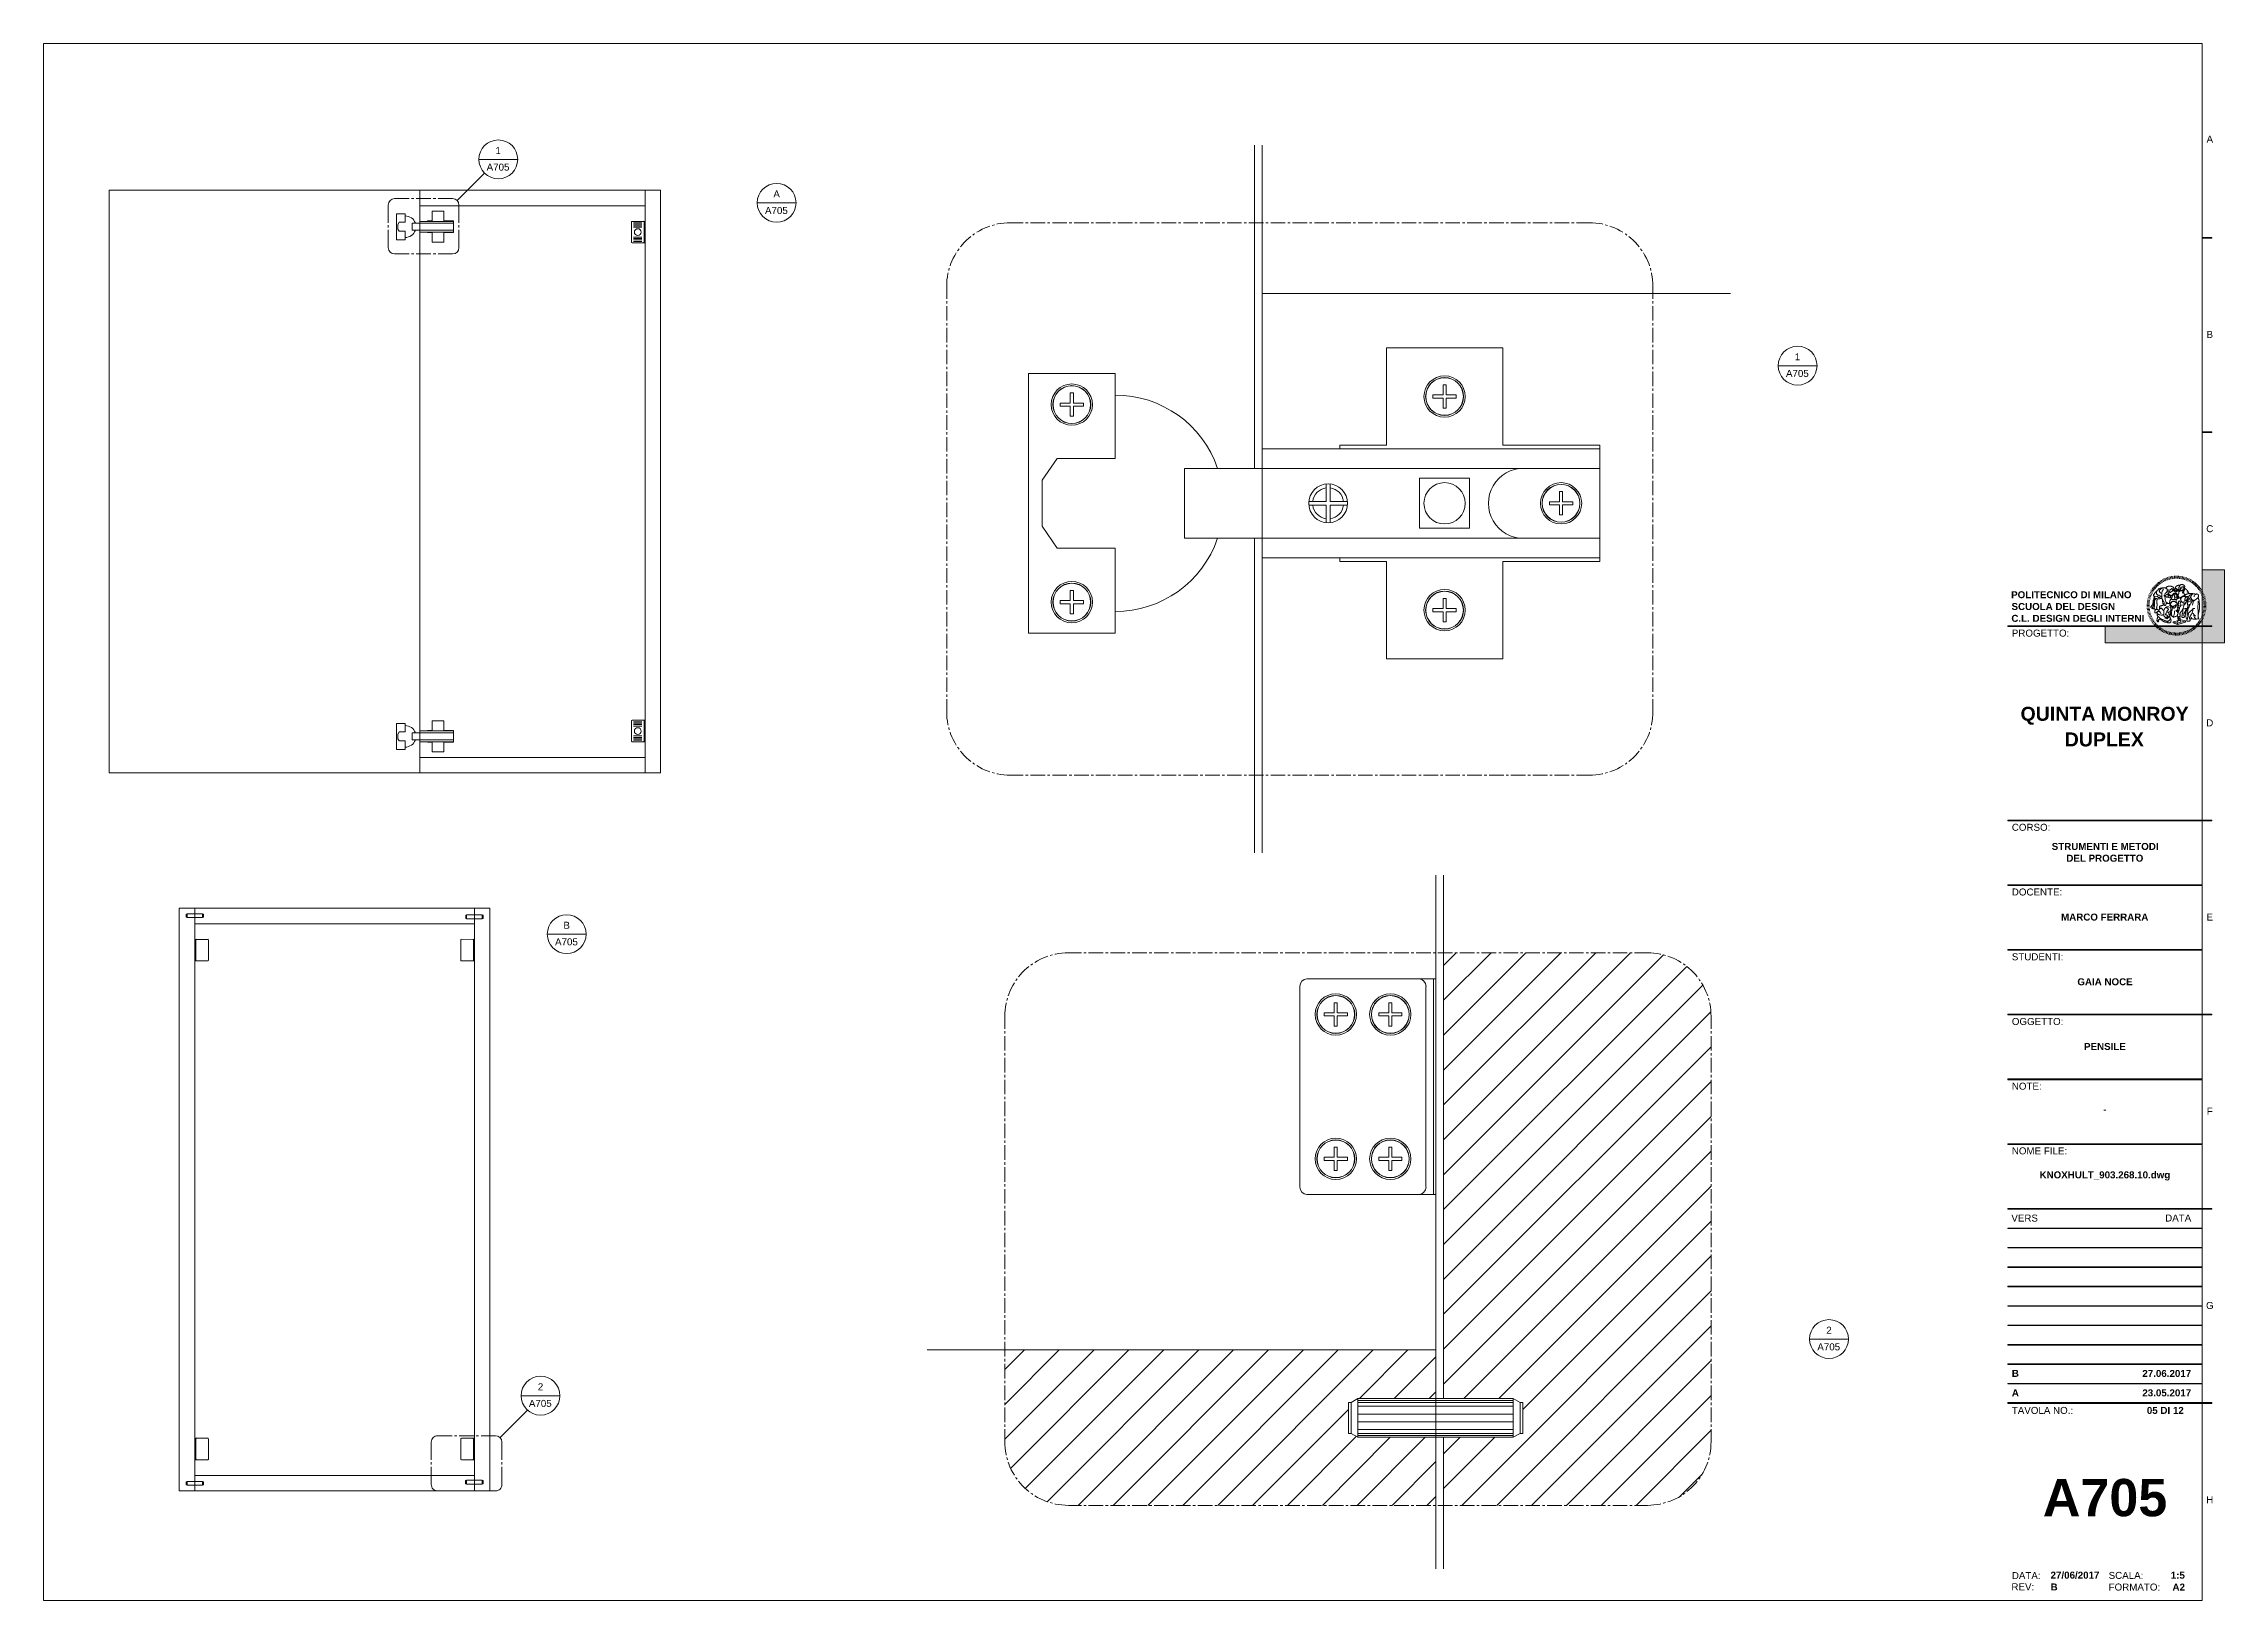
# Model space of a CAD drawing. Header units: centimetres. Extents: x -9.9 to 12.1, y -14.8 to 2.1.
# Drawn here: x 9.25 to 12.059, y -13.107 to -11.103 of the extents above; entities that cross this region are included whole.
import ezdxf

# ---------------------------------------------------------------- set-up
doc = ezdxf.new("R2010")
doc.units = ezdxf.units.CM
doc.header["$MEASUREMENT"] = 0
doc.layers.add('PDF _Geometria_Num_Penna__1', color=7, linetype='Continuous', lineweight=18, true_color=0xc6c8ca)
doc.layers.add('PDF _Riempimenti solidi_Num_Penna__1', color=7, linetype='Continuous', lineweight=18, true_color=0xc6c8ca)
for name, color, linetype, lineweight in [('PDF _Geometria_Num_Penna__2', 2, 'Continuous', 18), ('PDF _Geometria_Num_Penna__7', 7, 'Continuous', 18), ('PDF _Riempimenti solidi_Num_Penna__7', 7, 'Continuous', 18), ('PDF _Testo_Num_Penna__7', 7, 'Continuous', 18)]:
    doc.layers.add(name, color=color, linetype=linetype, lineweight=lineweight)
doc.styles.add('GENERATED_STYLE_1', font='Arial.ttf')
doc.styles.add('GENERATED_STYLE_2', font='Arial Bold.ttf')

msp = doc.modelspace()

# ---------------------------------------------------------------- texts
at = {"layer": 'PDF _Testo_Num_Penna__7', "color": 7, "linetype": 'Continuous', "lineweight": 18, "attachment_point": 7}
for s, insert, char_height, style in [('\\A1;A', (12.0362, -11.2307), 0.009, 'GENERATED_STYLE_1'), ('\\A1;A705', (9.821, -11.2669), 0.009, 'GENERATED_STYLE_1'), ('\\A1;1', (9.8324, -11.2454), 0.009, 'GENERATED_STYLE_1'), ('\\A1;A705', (10.1795, -11.3228), 0.009, 'GENERATED_STYLE_1'), ('\\A1;A', (10.1903, -11.3013), 0.009, 'GENERATED_STYLE_1'), ('\\A1;B', (12.0362, -11.4822), 0.009, 'GENERATED_STYLE_1'), ('\\A1;1', (11.5059, -11.5109), 0.009, 'GENERATED_STYLE_1'), ('\\A1;A705', (11.4945, -11.5325), 0.009, 'GENERATED_STYLE_1'), ('\\A1;C', (12.0358, -11.7324), 0.009, 'GENERATED_STYLE_1'), ('\\A1;POLITECNICO DI MILANO', (11.7845, -11.8174), 0.009, 'GENERATED_STYLE_2'), ('\\A1;SCUOLA DEL DESIGN', (11.785, -11.8326), 0.009, 'GENERATED_STYLE_2'), ('\\A1;C.L. DESIGN DEGLI INTERNI', (11.7848, -11.8478), 0.009, 'GENERATED_STYLE_2'), ('\\A1;PROGETTO:', (11.7854, -11.8668), 0.009, 'GENERATED_STYLE_1'), ('\\A1;QUINTA MONROY', (11.7966, -11.9802), 0.018001, 'GENERATED_STYLE_2'), ('\\A1;DUPLEX', (11.8535, -12.0083), 0.018, 'GENERATED_STYLE_2'), ('\\A1;D', (12.0358, -11.9822), 0.009, 'GENERATED_STYLE_1'), ('\\A1;CORSO:', (11.7854, -12.1168), 0.009, 'GENERATED_STYLE_1'), ('\\A1;STRUMENTI E METODI', (11.8368, -12.1415), 0.009, 'GENERATED_STYLE_2'), ('\\A1;DEL PROGETTO', (11.8556, -12.1566), 0.009, 'GENERATED_STYLE_2'), ('\\A1;DOCENTE:', (11.7854, -12.2001), 0.009, 'GENERATED_STYLE_1'), ('\\A1;B', (9.9199, -12.2428), 0.009, 'GENERATED_STYLE_1'), ('\\A1;MARCO FERRARA', (11.8488, -12.2324), 0.009, 'GENERATED_STYLE_2'), ('\\A1;E', (12.0362, -12.2322), 0.009, 'GENERATED_STYLE_1'), ('\\A1;A705', (9.9091, -12.2643), 0.009, 'GENERATED_STYLE_1'), ('\\A1;STUDENTI:', (11.7854, -12.2835), 0.009, 'GENERATED_STYLE_1'), ('\\A1;GAIA NOCE', (11.8698, -12.3157), 0.009, 'GENERATED_STYLE_2'), ('\\A1;OGGETTO:', (11.7854, -12.3668), 0.009, 'GENERATED_STYLE_1'), ('\\A1;PENSILE', (11.8784, -12.399), 0.009, 'GENERATED_STYLE_2'), ('\\A1;NOTE:', (11.7854, -12.4501), 0.009, 'GENERATED_STYLE_1'), ('\\A1;-', (11.9031, -12.4798), 0.009, 'GENERATED_STYLE_2'), ('\\A1;F', (12.0365, -12.4822), 0.009, 'GENERATED_STYLE_1'), ('\\A1;NOME FILE:', (11.7854, -12.5334), 0.009, 'GENERATED_STYLE_1'), ('\\A1;KNOXHULT_903.268.10.dwg', (11.8211, -12.5669), 0.009, 'GENERATED_STYLE_2'), ('\\A1;VERS', (11.7848, -12.6199), 0.009, 'GENERATED_STYLE_1'), ('\\A1;DATA', (11.9829, -12.6197), 0.009, 'GENERATED_STYLE_1'), ('\\A1;G', (12.0355, -12.7324), 0.009, 'GENERATED_STYLE_1'), ('\\A1;A705', (11.5349, -12.7857), 0.009, 'GENERATED_STYLE_1'), ('\\A1;2', (11.5464, -12.7642), 0.009, 'GENERATED_STYLE_1'), ('\\A1;2', (9.8869, -12.837), 0.009, 'GENERATED_STYLE_1'), ('\\A1;A', (11.7854, -12.8447), 0.009, 'GENERATED_STYLE_2'), ('\\A1;B', (11.7854, -12.8197), 0.009, 'GENERATED_STYLE_2'), ('\\A1;27.06.2017', (11.9535, -12.8199), 0.009, 'GENERATED_STYLE_2'), ('\\A1;23.05.2017', (11.9535, -12.8449), 0.009, 'GENERATED_STYLE_2'), ('\\A1;A705', (9.8754, -12.8585), 0.009, 'GENERATED_STYLE_1'), ('\\A1;TAVOLA NO.:', (11.7854, -12.8675), 0.009, 'GENERATED_STYLE_1'), ('\\A1;05 DI 12', (11.9593, -12.8675), 0.009, 'GENERATED_STYLE_2'), ('\\A1;A705', (11.8253, -12.9998), 0.048, 'GENERATED_STYLE_2'), ('\\A1;H', (12.0358, -12.9823), 0.009, 'GENERATED_STYLE_1'), ('\\A1;REV:', (11.7849, -13.0945), 0.009, 'GENERATED_STYLE_1'), ('\\A1;DATA:', (11.7854, -13.08), 0.009, 'GENERATED_STYLE_1'), ('\\A1;27/06/2017', (11.8353, -13.0797), 0.009, 'GENERATED_STYLE_2'), ('\\A1;B', (11.8353, -13.0947), 0.009, 'GENERATED_STYLE_2'), ('\\A1;SCALA:', (11.9101, -13.0799), 0.009, 'GENERATED_STYLE_1'), ('\\A1;FORMATO:', (11.9101, -13.0949), 0.009, 'GENERATED_STYLE_1'), ('\\A1;1:5', (11.9901, -13.0797), 0.009, 'GENERATED_STYLE_2'), ('\\A1;A2', (11.9923, -13.0948), 0.009, 'GENERATED_STYLE_2')]:
    msp.add_mtext(s, dxfattribs=dict(at, insert=insert, char_height=char_height, style=style))

# ---------------------------------------------------------------- hatches: boundary and pattern name
at = {"layer": 'PDF _Riempimenti solidi_Num_Penna__1', "linetype": 'Continuous', "lineweight": 18, "true_color": 0xc6c8ca}
for points in [[(12.0304, -11.7807), (12.0592, -11.7807), (12.0304, -11.8533)], [(12.0592, -11.7807), (12.0304, -11.8533), (12.0592, -11.8749)], [(12.0304, -11.8533), (11.9054, -11.8533), (12.0592, -11.8749)], [(11.9054, -11.8533), (12.0592, -11.8749), (11.9054, -11.8749)]]:
    msp.add_hatch(color=9, dxfattribs=at).paths.add_polyline_path(points)
at = {"layer": 'PDF _Riempimenti solidi_Num_Penna__7', "linetype": 'Continuous', "lineweight": 18}
for points in [[(12.0304, -11.3529), (12.0304, -11.3538), (12.0429, -11.3529)], [(12.0304, -11.3538), (12.0429, -11.3538), (12.0429, -11.3529)], [(12.0304, -11.6029), (12.0304, -11.6038), (12.0429, -11.6029)], [(12.0304, -11.6038), (12.0429, -11.6038), (12.0429, -11.6029)], [(11.7804, -11.8529), (11.7804, -11.8538), (12.0304, -11.8529)], [(11.7804, -11.8538), (12.0304, -11.8538), (12.0304, -11.8529)], [(12.0304, -11.8529), (12.0304, -11.8538), (12.0429, -11.8529)], [(12.0304, -11.8538), (12.0429, -11.8538), (12.0429, -11.8529)], [(11.7804, -12.1029), (11.7804, -12.1038), (12.0304, -12.1029)], [(11.7804, -12.1038), (12.0304, -12.1038), (12.0304, -12.1029)], [(12.0304, -12.1029), (12.0304, -12.1038), (12.0429, -12.1029)], [(12.0304, -12.1038), (12.0429, -12.1038), (12.0429, -12.1029)], [(11.7804, -12.1863), (11.7804, -12.1872), (12.0304, -12.1863)], [(11.7804, -12.1872), (12.0304, -12.1872), (12.0304, -12.1863)], [(11.7804, -12.2695), (11.7804, -12.2704), (12.0304, -12.2695)], [(11.7804, -12.2704), (12.0304, -12.2704), (12.0304, -12.2695)], [(12.0304, -12.2695), (11.7804, -12.2704), (12.0304, -12.2704)], [(11.7804, -12.2695), (11.7804, -12.2704), (12.0304, -12.2695)], [(12.0304, -12.3529), (11.7804, -12.3538), (12.0304, -12.3538)], [(11.7804, -12.3529), (11.7804, -12.3538), (12.0304, -12.3529)], [(12.0304, -12.3529), (11.7804, -12.3538), (12.0304, -12.3538)], [(11.7804, -12.3529), (11.7804, -12.3538), (12.0304, -12.3529)], [(12.0304, -12.3529), (11.7804, -12.3538), (12.0304, -12.3538)], [(11.7804, -12.3529), (11.7804, -12.3538), (12.0304, -12.3529)], [(12.0304, -12.3529), (11.7804, -12.3538), (12.0304, -12.3538)], [(11.7804, -12.3529), (11.7804, -12.3538), (12.0304, -12.3529)], [(12.0304, -12.3529), (12.0304, -12.3538), (12.0429, -12.3529)], [(12.0304, -12.3538), (12.0429, -12.3538), (12.0429, -12.3529)], [(12.0304, -12.4362), (11.7804, -12.4371), (12.0304, -12.4371)], [(11.7804, -12.4362), (11.7804, -12.4371), (12.0304, -12.4362)], [(12.0304, -12.5196), (11.7804, -12.5205), (12.0304, -12.5205)], [(11.7804, -12.5196), (11.7804, -12.5205), (12.0304, -12.5196)], [(12.0304, -12.5196), (11.7804, -12.5205), (12.0304, -12.5205)], [(11.7804, -12.5196), (11.7804, -12.5205), (12.0304, -12.5196)], [(12.0304, -12.6029), (11.7804, -12.6038), (12.0304, -12.6038)], [(11.7804, -12.6029), (11.7804, -12.6038), (12.0304, -12.6029)], [(12.0304, -12.6029), (12.0304, -12.6038), (12.0429, -12.6029)], [(12.0304, -12.6038), (12.0429, -12.6038), (12.0429, -12.6029)], [(12.0304, -12.6281), (11.7804, -12.6287), (12.0304, -12.6287)], [(11.7804, -12.6281), (11.7804, -12.6287), (12.0304, -12.6281)], [(12.0304, -12.6531), (11.7804, -12.6537), (12.0304, -12.6537)], [(11.7804, -12.6531), (11.7804, -12.6537), (12.0304, -12.6531)], [(12.0304, -12.6781), (11.7804, -12.6787), (12.0304, -12.6787)], [(11.7804, -12.6781), (11.7804, -12.6787), (12.0304, -12.6781)], [(12.0304, -12.7031), (11.7804, -12.7037), (12.0304, -12.7037)], [(11.7804, -12.7031), (11.7804, -12.7037), (12.0304, -12.7031)], [(12.0304, -12.7281), (11.7804, -12.7287), (12.0304, -12.7287)], [(11.7804, -12.7281), (11.7804, -12.7287), (12.0304, -12.7281)], [(12.0304, -12.7531), (11.7804, -12.7537), (12.0304, -12.7537)], [(11.7804, -12.7531), (11.7804, -12.7537), (12.0304, -12.7531)], [(12.0304, -12.778), (11.7804, -12.7787), (12.0304, -12.7787)], [(11.7804, -12.778), (11.7804, -12.7787), (12.0304, -12.778)], [(12.0304, -12.8031), (11.7804, -12.8037), (12.0304, -12.8037)], [(11.7804, -12.8031), (11.7804, -12.8037), (12.0304, -12.8031)], [(12.0304, -12.8281), (11.7804, -12.8287), (12.0304, -12.8287)], [(11.7804, -12.8281), (11.7804, -12.8287), (12.0304, -12.8281)], [(12.0304, -12.8529), (11.7804, -12.8538), (12.0304, -12.8538)], [(11.7804, -12.8529), (11.7804, -12.8538), (12.0304, -12.8529)], [(12.0304, -12.8529), (11.7804, -12.8538), (12.0304, -12.8538)], [(11.7804, -12.8529), (11.7804, -12.8538), (12.0304, -12.8529)], [(12.0304, -12.8529), (12.0304, -12.8538), (12.0429, -12.8529)], [(12.0304, -12.8538), (12.0429, -12.8538), (12.0429, -12.8529)], [(12.0304, -12.8529), (12.0304, -12.8538), (12.0429, -12.8529)], [(12.0304, -12.8538), (12.0429, -12.8538), (12.0429, -12.8529)], [(12.0304, -12.8529), (12.0304, -12.8538), (12.0429, -12.8529)], [(12.0304, -12.8538), (12.0429, -12.8538), (12.0429, -12.8529)]]:
    msp.add_hatch(color=7, dxfattribs=at).paths.add_polyline_path(points)

# ---------------------------------------------------------------- linework, layer by layer
at = {"layer": 'PDF _Geometria_Num_Penna__1', "color": 9, "linetype": 'Continuous', "lineweight": 18, "true_color": 0xc6c8ca, "flags": 128}
msp.add_lwpolyline([(11.9054, -11.8533), (12.0304, -11.8533), (12.0304, -11.7807), (12.0592, -11.7807), (12.0592, -11.8749), (11.9054, -11.8749)], close=True, dxfattribs=at)
at = {"layer": 'PDF _Geometria_Num_Penna__2', "color": 2, "linetype": 'Continuous', "lineweight": 18, "flags": 128}
for points in [[(11.0535, -12.29), (11.0698, -12.2737)], [(11.0535, -12.3349), (11.1147, -12.2737)], [(11.0535, -12.3798), (11.1596, -12.2737)], [(11.0535, -12.4247), (11.2045, -12.2737)], [(11.0535, -12.4696), (11.2494, -12.2737)], [(11.0535, -12.5145), (11.2943, -12.2737)], [(11.0535, -12.5594), (11.3366, -12.2763)], [(11.0535, -12.6043), (11.3667, -12.2912)], [(11.0535, -12.6492), (11.3874, -12.3154)], [(11.0535, -12.6942), (11.3978, -12.3499)], [(11.0535, -12.739), (11.398, -12.3946)], [(11.0535, -12.784), (11.398, -12.4395)], [(11.0535, -12.8289), (11.398, -12.4844)], [(11.0798, -12.8475), (11.398, -12.5293)], [(11.1247, -12.8475), (11.398, -12.5742)], [(11.1554, -12.8618), (11.398, -12.6191)], [(11.077, -12.9851), (11.398, -12.664)], [(11.1219, -12.9851), (11.398, -12.7089)], [(11.1668, -12.9851), (11.398, -12.7538)], [(10.4884, -12.8103), (10.5137, -12.7851)], [(10.4884, -12.8553), (10.5585, -12.7851)], [(10.4884, -12.9001), (10.6035, -12.7851)], [(10.4959, -12.9375), (10.6483, -12.7851)], [(10.5148, -12.9635), (10.6933, -12.7851)], [(10.5429, -12.9804), (10.7381, -12.7851)], [(10.583, -12.9851), (10.7831, -12.7851)], [(10.628, -12.9851), (10.8279, -12.7851)], [(10.6728, -12.9851), (10.8729, -12.7851)], [(10.7178, -12.9851), (10.9178, -12.7851)], [(10.7626, -12.9851), (10.9627, -12.7851)], [(10.9451, -12.8475), (11.0076, -12.7851)], [(10.99, -12.8475), (11.0435, -12.794)], [(11.2117, -12.9851), (11.398, -12.7987)], [(10.8076, -12.9851), (10.931, -12.8616)], [(11.0349, -12.8475), (11.0435, -12.8389)], [(11.2566, -12.9851), (11.398, -12.8436)], [(11.3015, -12.9851), (11.398, -12.8885)], [(10.8524, -12.9851), (10.9411, -12.8964)], [(10.8974, -12.9851), (10.9849, -12.8975)], [(10.9423, -12.9851), (11.0298, -12.8975)], [(11.0535, -12.9187), (11.0747, -12.8975)], [(11.0535, -12.9636), (11.1196, -12.8975)], [(10.9872, -12.9851), (11.0435, -12.9287)], [(11.3578, -12.9737), (11.3866, -12.9448)], [(11.0321, -12.9851), (11.0435, -12.9736)]]:
    msp.add_lwpolyline(points, dxfattribs=at)
at = {"layer": 'PDF _Geometria_Num_Penna__7', "color": 7, "linetype": 'Continuous', "lineweight": 18, "flags": 128}
for points in [[(9.2504, -13.1074), (12.0304, -13.1074), (12.0304, -11.1033), (9.2504, -11.1033)], [(9.735, -12.0422), (10.045, -12.0422), (10.045, -11.2921), (9.735, -11.2921)], [(12.0429, -11.3538), (12.0429, -11.3529), (12.0304, -11.3538)], [(12.0429, -11.3529), (12.0304, -11.3538), (12.0304, -11.3529)], [(10.5367, -11.6951), (10.5367, -11.6655), (10.5558, -11.6374), (10.6305, -11.6374), (10.6305, -11.5279), (10.519, -11.5279), (10.519, -11.8623), (10.6305, -11.8623), (10.6305, -11.7529), (10.5558, -11.7529), (10.5367, -11.7247)], [(11.0568, -11.5426), (11.0528, -11.5426), (11.0528, -11.5556), (11.0398, -11.5556), (11.0398, -11.5596), (11.0528, -11.5596), (11.0528, -11.5726), (11.0568, -11.5726), (11.0568, -11.5596), (11.0698, -11.5596), (11.0698, -11.5556), (11.0568, -11.5556)], [(10.5767, -11.553), (10.5727, -11.553), (10.5727, -11.566), (10.5597, -11.566), (10.5597, -11.57), (10.5727, -11.57), (10.5727, -11.583), (10.5767, -11.583), (10.5767, -11.57), (10.5897, -11.57), (10.5897, -11.566), (10.5767, -11.566)], [(12.0429, -11.6038), (12.0429, -11.6029), (12.0304, -11.6038)], [(12.0429, -11.6029), (12.0304, -11.6038), (12.0304, -11.6029)], [(11.087, -11.7273), (11.0225, -11.7273), (11.0225, -11.6629), (11.087, -11.6629)], [(11.2198, -11.6931), (11.2068, -11.6931), (11.2068, -11.6801), (11.2028, -11.6801), (11.2028, -11.6931), (11.1898, -11.6931), (11.1898, -11.6971), (11.2028, -11.6971), (11.2028, -11.7101), (11.2068, -11.7101), (11.2068, -11.6971), (11.2198, -11.6971)], [(10.5767, -11.8373), (10.5727, -11.8373), (10.5727, -11.8243), (10.5597, -11.8243), (10.5597, -11.8203), (10.5727, -11.8203), (10.5727, -11.8072), (10.5767, -11.8072), (10.5767, -11.8203), (10.5897, -11.8203), (10.5897, -11.8243), (10.5767, -11.8243)], [(11.0568, -11.8176), (11.0528, -11.8176), (11.0528, -11.8306), (11.0398, -11.8306), (11.0398, -11.8346), (11.0528, -11.8346), (11.0528, -11.8476), (11.0568, -11.8476), (11.0568, -11.8346), (11.0698, -11.8346), (11.0698, -11.8306), (11.0568, -11.8306)], [(11.9684, -11.831), (11.9681, -11.8309), (11.968, -11.8308), (11.9678, -11.8307), (11.9679, -11.8306), (11.9679, -11.8306), (11.9682, -11.8299), (11.9686, -11.8291), (11.9689, -11.8282), (11.9691, -11.8272), (11.9693, -11.8262), (11.9693, -11.824), (11.9693, -11.822), (11.9693, -11.821), (11.9695, -11.8201), (11.9697, -11.8194), (11.97, -11.8188), (11.9704, -11.8183), (11.9706, -11.8179), (11.9708, -11.8177), (11.9709, -11.8177), (11.9709, -11.8176), (11.972, -11.8178), (11.9731, -11.8179), (11.9731, -11.8179), (11.9731, -11.818), (11.973, -11.8181), (11.9728, -11.8184), (11.9726, -11.8187), (11.9724, -11.8192), (11.9722, -11.8197), (11.9721, -11.8203), (11.972, -11.821), (11.972, -11.8217), (11.9721, -11.8224), (11.9723, -11.824), (11.9724, -11.8247), (11.9724, -11.8253), (11.9725, -11.8258), (11.9725, -11.8262), (11.9725, -11.8264), (11.9725, -11.8266), (11.9723, -11.8273), (11.972, -11.8287), (11.9718, -11.8298), (11.9721, -11.8313), (11.9721, -11.8314), (11.9721, -11.8316), (11.972, -11.8317), (11.9718, -11.8318), (11.9716, -11.8319), (11.9713, -11.8319), (11.9708, -11.832), (11.9704, -11.8319), (11.9699, -11.8317), (11.9696, -11.8315), (11.9694, -11.8312), (11.9691, -11.8311), (11.9688, -11.831)], [(11.9682, -11.8142), (11.9681, -11.8141), (11.968, -11.8139), (11.9679, -11.8134), (11.9679, -11.813), (11.9679, -11.8128), (11.968, -11.8126), (11.9681, -11.8125), (11.9683, -11.8123), (11.9687, -11.8119), (11.969, -11.8115), (11.9691, -11.8114), (11.9691, -11.8114), (11.9696, -11.8106), (11.9701, -11.8099), (11.9706, -11.8095), (11.9709, -11.8092), (11.9713, -11.8089), (11.9716, -11.8088), (11.9717, -11.8087), (11.9718, -11.8087), (11.9719, -11.8087), (11.9717, -11.8102), (11.9716, -11.8108), (11.9716, -11.811), (11.9716, -11.8111), (11.9716, -11.8113), (11.9717, -11.8115), (11.972, -11.812), (11.9724, -11.8125), (11.9725, -11.8126), (11.9727, -11.8128), (11.9731, -11.813), (11.9735, -11.8132), (11.9739, -11.8133), (11.9742, -11.8134), (11.9744, -11.8134), (11.9747, -11.8135), (11.9753, -11.8138), (11.976, -11.814), (11.9762, -11.8141), (11.9764, -11.8141), (11.978, -11.8147), (11.9781, -11.8148), (11.9777, -11.815), (11.9772, -11.8153), (11.9767, -11.8157), (11.9761, -11.8161), (11.9757, -11.8163), (11.9753, -11.8163), (11.9749, -11.8163), (11.9745, -11.8162), (11.9739, -11.8158), (11.9734, -11.8154), (11.9731, -11.8152), (11.9729, -11.8152), (11.9721, -11.8152), (11.9705, -11.8156), (11.97, -11.8155), (11.9695, -11.8153), (11.9691, -11.8151), (11.9688, -11.8148), (11.9685, -11.8144), (11.9683, -11.8143)], [(11.9691, -11.8171), (11.9688, -11.8166), (11.9686, -11.8161), (11.9685, -11.8157), (11.9685, -11.8154), (11.9686, -11.8152), (11.9687, -11.815), (11.9688, -11.8149), (11.9688, -11.8148), (11.9691, -11.8151), (11.9695, -11.8153), (11.97, -11.8155), (11.9705, -11.8156), (11.9721, -11.8152), (11.9729, -11.8152), (11.9731, -11.8152), (11.9734, -11.8154), (11.9739, -11.8158), (11.9745, -11.8162), (11.9749, -11.8163), (11.9753, -11.8163), (11.9757, -11.8163), (11.9761, -11.8161), (11.9767, -11.8157), (11.9772, -11.8153), (11.9777, -11.815), (11.9781, -11.8147), (11.9782, -11.8146), (11.9783, -11.8146), (11.9784, -11.8146), (11.9784, -11.8151), (11.9785, -11.8154), (11.9785, -11.8157), (11.9785, -11.8158), (11.9786, -11.8168), (11.9788, -11.8176), (11.9788, -11.8176), (11.9787, -11.8176), (11.9785, -11.8177), (11.9783, -11.8177), (11.9778, -11.8177), (11.977, -11.8178), (11.9762, -11.8179), (11.9752, -11.8179), (11.9742, -11.8179), (11.9731, -11.8179), (11.972, -11.8178), (11.9709, -11.8176), (11.9697, -11.8173)], [(11.9716, -11.8111), (11.9716, -11.811), (11.9716, -11.8108), (11.9717, -11.8102), (11.9719, -11.8087), (11.972, -11.8081), (11.9721, -11.8079), (11.9722, -11.8076), (11.9726, -11.8072), (11.9731, -11.8069), (11.9735, -11.8067), (11.9736, -11.8066), (11.9739, -11.8063), (11.9743, -11.8058), (11.9747, -11.8053), (11.9749, -11.8051), (11.9751, -11.8049), (11.9754, -11.8048), (11.9757, -11.8047), (11.9765, -11.8044), (11.9784, -11.804), (11.9789, -11.8039), (11.9794, -11.8039), (11.9805, -11.8039), (11.9811, -11.8039), (11.9814, -11.804), (11.9817, -11.804), (11.9818, -11.804), (11.9818, -11.804), (11.982, -11.804), (11.982, -11.804), (11.9818, -11.804), (11.9816, -11.8041), (11.981, -11.8041), (11.9803, -11.8042), (11.9795, -11.8044), (11.9787, -11.8046), (11.978, -11.8049), (11.9773, -11.8052), (11.9768, -11.8056), (11.9763, -11.8061), (11.976, -11.8066), (11.9757, -11.807), (11.9755, -11.8075), (11.9754, -11.8078), (11.9754, -11.8083), (11.9755, -11.8086), (11.9758, -11.809), (11.9764, -11.8098), (11.9768, -11.8102), (11.9771, -11.8104), (11.9775, -11.8106), (11.9778, -11.8108), (11.9781, -11.8108), (11.9785, -11.8107), (11.9786, -11.8108), (11.9786, -11.811), (11.9786, -11.8112), (11.9786, -11.8113), (11.9786, -11.8115), (11.9786, -11.8119), (11.9786, -11.8123), (11.9785, -11.814), (11.9784, -11.8146), (11.9783, -11.8146), (11.9782, -11.8146), (11.9781, -11.8147), (11.978, -11.8147), (11.9764, -11.8141), (11.9762, -11.8141), (11.976, -11.814), (11.9753, -11.8138), (11.9747, -11.8135), (11.9744, -11.8134), (11.9742, -11.8134), (11.9739, -11.8133), (11.9735, -11.8132), (11.9731, -11.813), (11.9727, -11.8128), (11.9725, -11.8126), (11.9724, -11.8125), (11.972, -11.812), (11.9717, -11.8115), (11.9716, -11.8113)], [(11.9718, -11.8299), (11.9718, -11.8297), (11.9718, -11.8295), (11.972, -11.8292), (11.972, -11.8287), (11.9723, -11.8273), (11.9725, -11.8266), (11.9725, -11.8264), (11.9725, -11.8262), (11.9725, -11.8258), (11.9724, -11.8253), (11.9724, -11.8247), (11.9723, -11.824), (11.9721, -11.8224), (11.972, -11.8217), (11.972, -11.821), (11.9721, -11.8203), (11.9722, -11.8197), (11.9724, -11.8192), (11.9726, -11.8187), (11.9728, -11.8184), (11.973, -11.8181), (11.9731, -11.818), (11.9731, -11.8179), (11.9731, -11.8179), (11.9742, -11.8179), (11.9752, -11.8179), (11.9762, -11.8179), (11.977, -11.8178), (11.9778, -11.8177), (11.9783, -11.8177), (11.9785, -11.8177), (11.9787, -11.8176), (11.9787, -11.8176), (11.9788, -11.8176), (11.9788, -11.8176), (11.979, -11.8181), (11.9791, -11.8186), (11.9793, -11.8189), (11.9795, -11.8193), (11.9796, -11.8195), (11.9797, -11.8197), (11.9798, -11.8198), (11.9799, -11.8199), (11.98, -11.8202), (11.9802, -11.8204), (11.9806, -11.821), (11.9808, -11.8213), (11.9809, -11.8215), (11.9811, -11.8216), (11.9811, -11.8217), (11.9812, -11.8218), (11.9812, -11.822), (11.9814, -11.8226), (11.9817, -11.8232), (11.9817, -11.8235), (11.9818, -11.8236), (11.9817, -11.8238), (11.9816, -11.824), (11.9814, -11.8244), (11.9813, -11.8248), (11.9813, -11.8251), (11.9813, -11.8255), (11.9814, -11.8257), (11.9815, -11.8258), (11.9815, -11.8259), (11.9798, -11.8266), (11.9797, -11.8266), (11.9795, -11.8267), (11.9792, -11.8267), (11.9788, -11.8268), (11.9781, -11.827), (11.9778, -11.827), (11.9775, -11.8271), (11.9773, -11.8271), (11.977, -11.8272), (11.9763, -11.8275), (11.9759, -11.8276), (11.9757, -11.8279), (11.9755, -11.8282), (11.9754, -11.8285), (11.9754, -11.8289), (11.9754, -11.8292), (11.9754, -11.8296), (11.9755, -11.8299), (11.9757, -11.8302), (11.9759, -11.8303), (11.9761, -11.8305), (11.9763, -11.8306), (11.9763, -11.8306), (11.9763, -11.8306), (11.9759, -11.831), (11.9756, -11.8313), (11.975, -11.8321), (11.9748, -11.8325), (11.9747, -11.8329), (11.9745, -11.8329), (11.9745, -11.8328), (11.9744, -11.8328), (11.974, -11.8324), (11.9735, -11.8322), (11.9733, -11.8321), (11.9732, -11.832), (11.9731, -11.832), (11.9729, -11.832), (11.9724, -11.8319), (11.9724, -11.8318), (11.9721, -11.8312), (11.972, -11.8307), (11.9718, -11.8302)], [(11.9758, -11.809), (11.9755, -11.8086), (11.9754, -11.8083), (11.9754, -11.8078), (11.9755, -11.8075), (11.9757, -11.807), (11.976, -11.8066), (11.9763, -11.8061), (11.9768, -11.8056), (11.9773, -11.8052), (11.978, -11.8049), (11.9787, -11.8046), (11.9795, -11.8044), (11.9803, -11.8042), (11.981, -11.8041), (11.9816, -11.8041), (11.9818, -11.804), (11.982, -11.804), (11.982, -11.804), (11.9823, -11.804), (11.9827, -11.8041), (11.9833, -11.8042), (11.9838, -11.8044), (11.9844, -11.8048), (11.985, -11.8053), (11.9853, -11.8059), (11.9856, -11.8065), (11.9856, -11.807), (11.9856, -11.8076), (11.9855, -11.8081), (11.9852, -11.8088), (11.9849, -11.8093), (11.9847, -11.8097), (11.9844, -11.8099), (11.9841, -11.8102), (11.9839, -11.8103), (11.9833, -11.8106), (11.9831, -11.8108), (11.9829, -11.8112), (11.9829, -11.8114), (11.9827, -11.8117), (11.9825, -11.8125), (11.9822, -11.8132), (11.982, -11.8135), (11.9818, -11.8137), (11.9817, -11.8138), (11.9817, -11.8139), (11.9817, -11.814), (11.9818, -11.8143), (11.982, -11.8146), (11.9821, -11.8149), (11.9825, -11.8158), (11.9827, -11.8167), (11.9829, -11.8171), (11.9829, -11.8176), (11.9829, -11.8185), (11.983, -11.8193), (11.9832, -11.8201), (11.9833, -11.8208), (11.9836, -11.8215), (11.9839, -11.8221), (11.984, -11.8224), (11.9842, -11.8226), (11.9843, -11.8228), (11.9844, -11.8228), (11.9848, -11.8229), (11.985, -11.823), (11.9852, -11.8231), (11.9854, -11.8233), (11.9857, -11.8234), (11.9859, -11.8235), (11.9861, -11.8236), (11.9863, -11.8237), (11.9865, -11.8239), (11.9865, -11.824), (11.9864, -11.8241), (11.9862, -11.8241), (11.9859, -11.8242), (11.9855, -11.8242), (11.9853, -11.8242), (11.9852, -11.8242), (11.9851, -11.8241), (11.985, -11.8241), (11.9848, -11.824), (11.9845, -11.8242), (11.9844, -11.8242), (11.9842, -11.8243), (11.984, -11.8245), (11.9839, -11.8246), (11.9839, -11.8248), (11.9838, -11.825), (11.9837, -11.8252), (11.9837, -11.8254), (11.9836, -11.8258), (11.9836, -11.8261), (11.9835, -11.8263), (11.9835, -11.8264), (11.9834, -11.8264), (11.9833, -11.8265), (11.983, -11.8266), (11.9826, -11.8266), (11.9824, -11.8266), (11.9822, -11.8265), (11.9816, -11.826), (11.9815, -11.8258), (11.9814, -11.8257), (11.9813, -11.8255), (11.9813, -11.8251), (11.9813, -11.8248), (11.9814, -11.8244), (11.9816, -11.824), (11.9817, -11.8238), (11.9818, -11.8236), (11.9817, -11.8235), (11.9817, -11.8232), (11.9814, -11.8226), (11.9812, -11.822), (11.9812, -11.8218), (11.9811, -11.8217), (11.9811, -11.8216), (11.9809, -11.8215), (11.9808, -11.8213), (11.9806, -11.821), (11.9802, -11.8204), (11.98, -11.8202), (11.9799, -11.8199), (11.9798, -11.8198), (11.9797, -11.8197), (11.9796, -11.8195), (11.9795, -11.8193), (11.9793, -11.8189), (11.9791, -11.8186), (11.979, -11.8181), (11.9788, -11.8176), (11.9786, -11.8168), (11.9785, -11.8158), (11.9785, -11.8157), (11.9785, -11.8154), (11.9784, -11.8151), (11.9784, -11.8146), (11.9785, -11.814), (11.9786, -11.8123), (11.9786, -11.8119), (11.9786, -11.8115), (11.9786, -11.8113), (11.9786, -11.8112), (11.9786, -11.811), (11.9786, -11.8108), (11.9785, -11.8107), (11.9781, -11.8108), (11.9778, -11.8108), (11.9775, -11.8106), (11.9771, -11.8104), (11.9768, -11.8102), (11.9764, -11.8098)], [(11.9757, -11.8302), (11.9755, -11.8299), (11.9754, -11.8296), (11.9754, -11.8292), (11.9754, -11.8289), (11.9754, -11.8285), (11.9755, -11.8282), (11.9757, -11.8279), (11.9759, -11.8276), (11.9763, -11.8275), (11.977, -11.8272), (11.9773, -11.8271), (11.9775, -11.8271), (11.9778, -11.827), (11.9781, -11.827), (11.9788, -11.8268), (11.9792, -11.8267), (11.9795, -11.8267), (11.9797, -11.8266), (11.9798, -11.8266), (11.9815, -11.8259), (11.9815, -11.8258), (11.9816, -11.826), (11.9822, -11.8265), (11.9824, -11.8266), (11.9826, -11.8266), (11.983, -11.8266), (11.9833, -11.8265), (11.9834, -11.8264), (11.9835, -11.8264), (11.9835, -11.8263), (11.9836, -11.8261), (11.9836, -11.8258), (11.9837, -11.8254), (11.9837, -11.8252), (11.9838, -11.825), (11.9839, -11.8248), (11.9839, -11.8246), (11.984, -11.8245), (11.9842, -11.8243), (11.9844, -11.8242), (11.9845, -11.8242), (11.9848, -11.824), (11.985, -11.8241), (11.9851, -11.8241), (11.9852, -11.8242), (11.9853, -11.8242), (11.9855, -11.8242), (11.9859, -11.8242), (11.9862, -11.8241), (11.9864, -11.8241), (11.9865, -11.824), (11.9865, -11.8239), (11.9866, -11.8239), (11.9868, -11.824), (11.9872, -11.8241), (11.9876, -11.8242), (11.9885, -11.8246), (11.989, -11.8248), (11.9894, -11.825), (11.9894, -11.825), (11.9895, -11.8251), (11.9897, -11.8253), (11.9899, -11.8256), (11.9901, -11.8259), (11.9902, -11.8262), (11.9903, -11.8264), (11.9904, -11.8265), (11.9905, -11.8266), (11.9905, -11.8267), (11.9905, -11.8268), (11.9906, -11.8268), (11.9909, -11.8273), (11.9913, -11.8276), (11.9915, -11.828), (11.9915, -11.8282), (11.9916, -11.8283), (11.9916, -11.8283), (11.9918, -11.8292), (11.9919, -11.8296), (11.992, -11.8296), (11.992, -11.8297), (11.9921, -11.8304), (11.9921, -11.8307), (11.992, -11.8312), (11.9918, -11.8317), (11.9916, -11.8322), (11.9914, -11.8327), (11.9909, -11.8331), (11.9905, -11.8334), (11.9902, -11.8336), (11.9898, -11.8337), (11.9898, -11.8336), (11.9895, -11.8341), (11.9892, -11.8344), (11.9889, -11.8346), (11.9888, -11.8346), (11.9888, -11.8347), (11.9883, -11.8349), (11.9878, -11.8351), (11.9873, -11.8352), (11.9869, -11.8353), (11.9865, -11.8353), (11.9861, -11.8352), (11.9858, -11.8351), (11.9856, -11.835), (11.9854, -11.8349), (11.9853, -11.8348), (11.9852, -11.8347), (11.9852, -11.8347), (11.985, -11.8347), (11.9854, -11.8337), (11.9856, -11.8333), (11.9856, -11.8329), (11.9857, -11.8329), (11.9858, -11.8329), (11.9863, -11.8328), (11.9867, -11.8325), (11.9869, -11.8323), (11.987, -11.8321), (11.987, -11.8316), (11.9869, -11.8313), (11.9868, -11.831), (11.9864, -11.8306), (11.9861, -11.8304), (11.9858, -11.8302), (11.9854, -11.8299), (11.9849, -11.8297), (11.9844, -11.8295), (11.9837, -11.8292), (11.9836, -11.8292), (11.9835, -11.8293), (11.9833, -11.8295), (11.9831, -11.8297), (11.9825, -11.8303), (11.9823, -11.8307), (11.9821, -11.8311), (11.9816, -11.832), (11.9813, -11.8331), (11.9812, -11.8331), (11.9808, -11.8329), (11.9804, -11.8325), (11.9794, -11.8316), (11.9785, -11.8307), (11.978, -11.8303), (11.9777, -11.8299), (11.9776, -11.8299), (11.9776, -11.8299), (11.9772, -11.8301), (11.9768, -11.8304), (11.9763, -11.8306), (11.9763, -11.8306), (11.9763, -11.8306), (11.9761, -11.8305), (11.9759, -11.8303)], [(11.9817, -11.814), (11.9817, -11.8139), (11.9817, -11.8138), (11.9818, -11.8137), (11.982, -11.8135), (11.9822, -11.8132), (11.9825, -11.8125), (11.9827, -11.8117), (11.9829, -11.8114), (11.9829, -11.8112), (11.9831, -11.8108), (11.9833, -11.8106), (11.9839, -11.8103), (11.9841, -11.8102), (11.9844, -11.8099), (11.9847, -11.8097), (11.9849, -11.8093), (11.9851, -11.8094), (11.9878, -11.8087), (11.9879, -11.8088), (11.9879, -11.8088), (11.9879, -11.8089), (11.9879, -11.809), (11.9879, -11.8094), (11.9878, -11.8099), (11.9876, -11.8102), (11.9875, -11.8105), (11.9875, -11.8105), (11.9875, -11.8106), (11.9875, -11.8109), (11.9875, -11.8112), (11.9875, -11.8115), (11.9874, -11.8115), (11.9873, -11.8116), (11.9869, -11.8118), (11.9861, -11.8121), (11.9853, -11.8124), (11.9849, -11.8126), (11.9847, -11.8127), (11.9844, -11.8128), (11.9843, -11.8128), (11.9832, -11.8133), (11.9818, -11.814)], [(11.9833, -11.8144), (11.9833, -11.8141), (11.9832, -11.8138), (11.9833, -11.8135), (11.9833, -11.8134), (11.9832, -11.8133), (11.9843, -11.8128), (11.9844, -11.8128), (11.9847, -11.8127), (11.9849, -11.8126), (11.9853, -11.8124), (11.9861, -11.8121), (11.9869, -11.8118), (11.9872, -11.8119), (11.9872, -11.8119), (11.9874, -11.812), (11.9877, -11.8123), (11.9881, -11.8127), (11.9883, -11.8129), (11.9884, -11.813), (11.9884, -11.8131), (11.9877, -11.813), (11.9876, -11.813), (11.9874, -11.8131), (11.9871, -11.8133), (11.9869, -11.8134), (11.9868, -11.8136), (11.9867, -11.8139), (11.9866, -11.8142), (11.9866, -11.8146), (11.9866, -11.8154), (11.9867, -11.8157), (11.9868, -11.8158), (11.987, -11.8159), (11.9874, -11.8161), (11.9874, -11.8162), (11.9872, -11.8162), (11.9871, -11.8162), (11.9865, -11.8161), (11.9859, -11.8161), (11.9857, -11.8161), (11.9856, -11.8161), (11.985, -11.816), (11.9845, -11.8158), (11.9841, -11.8155), (11.9839, -11.8152), (11.9836, -11.8149), (11.9834, -11.8147), (11.9834, -11.8145)], [(11.9839, -11.8044), (11.9839, -11.8042), (11.9839, -11.804), (11.9842, -11.8036), (11.9845, -11.8034), (11.9846, -11.8033), (11.9846, -11.8033), (11.9847, -11.8031), (11.9847, -11.803), (11.985, -11.8028), (11.9853, -11.8027), (11.9853, -11.8027), (11.9854, -11.8027), (11.9854, -11.8026), (11.9856, -11.8025), (11.9859, -11.8024), (11.9863, -11.8024), (11.9864, -11.8024), (11.9866, -11.8022), (11.9867, -11.8021), (11.9868, -11.8019), (11.9869, -11.8018), (11.9871, -11.8017), (11.9875, -11.8017), (11.9883, -11.8016), (11.9887, -11.8017), (11.989, -11.8017), (11.9892, -11.8017), (11.9893, -11.8017), (11.9897, -11.8017), (11.9901, -11.8017), (11.9903, -11.8017), (11.9905, -11.8018), (11.9906, -11.802), (11.9907, -11.8021), (11.991, -11.8021), (11.9913, -11.8022), (11.9917, -11.8023), (11.9919, -11.8024), (11.992, -11.8025), (11.9922, -11.8024), (11.9924, -11.8025), (11.9925, -11.8026), (11.9926, -11.8026), (11.9929, -11.8027), (11.9931, -11.8029), (11.9934, -11.8032), (11.9935, -11.8034), (11.9935, -11.8035), (11.9935, -11.8036), (11.9939, -11.8037), (11.9941, -11.8039), (11.9942, -11.804), (11.9942, -11.8041), (11.9941, -11.8044), (11.9941, -11.8045), (11.9942, -11.8047), (11.9943, -11.8049), (11.9943, -11.8051), (11.9942, -11.8053), (11.9941, -11.8054), (11.994, -11.8057), (11.9939, -11.8058), (11.9935, -11.8059), (11.9933, -11.8059), (11.993, -11.8058), (11.9924, -11.8054), (11.9921, -11.8052), (11.9919, -11.8052), (11.9917, -11.8051), (11.9916, -11.805), (11.9916, -11.8049), (11.9915, -11.8049), (11.9914, -11.8049), (11.9914, -11.8049), (11.9913, -11.8048), (11.9912, -11.8047), (11.9912, -11.8048), (11.9912, -11.805), (11.9911, -11.8053), (11.9909, -11.8056), (11.9908, -11.8057), (11.9907, -11.8058), (11.9904, -11.8058), (11.9903, -11.8058), (11.9901, -11.806), (11.9897, -11.8063), (11.9894, -11.8064), (11.9892, -11.8065), (11.9891, -11.8066), (11.9889, -11.8067), (11.9887, -11.8069), (11.9886, -11.8069), (11.9885, -11.8068), (11.9885, -11.8068), (11.9884, -11.8067), (11.9883, -11.8067), (11.9881, -11.8067), (11.9879, -11.8069), (11.9876, -11.8069), (11.9874, -11.807), (11.9871, -11.8069), (11.9866, -11.8067), (11.9864, -11.8066), (11.9862, -11.8064), (11.9861, -11.8063), (11.9859, -11.8061), (11.9854, -11.8059), (11.9853, -11.8059), (11.985, -11.8053), (11.9844, -11.8048), (11.9838, -11.8044)], [(11.9849, -11.8093), (11.9852, -11.8088), (11.9855, -11.8081), (11.9856, -11.8076), (11.9856, -11.807), (11.9856, -11.8065), (11.9853, -11.8059), (11.9854, -11.8059), (11.9859, -11.8061), (11.9861, -11.8063), (11.9862, -11.8064), (11.9864, -11.8066), (11.9866, -11.8067), (11.9871, -11.8069), (11.9874, -11.807), (11.9876, -11.8069), (11.9879, -11.8069), (11.9881, -11.8067), (11.9883, -11.8067), (11.9884, -11.8067), (11.9885, -11.8068), (11.9885, -11.8068), (11.9886, -11.8069), (11.9887, -11.8069), (11.9889, -11.8067), (11.9891, -11.8066), (11.9892, -11.8065), (11.9894, -11.8064), (11.9897, -11.8063), (11.9901, -11.806), (11.9903, -11.8058), (11.9904, -11.8058), (11.9907, -11.8058), (11.9908, -11.8057), (11.9909, -11.8056), (11.9911, -11.8053), (11.9912, -11.805), (11.9912, -11.8048), (11.9912, -11.8047), (11.9914, -11.8046), (11.9914, -11.8047), (11.9914, -11.8048), (11.9915, -11.8049), (11.9917, -11.8049), (11.9917, -11.805), (11.9917, -11.8051), (11.9919, -11.8052), (11.9921, -11.8052), (11.9924, -11.8054), (11.993, -11.8058), (11.993, -11.8058), (11.9929, -11.8058), (11.9929, -11.8059), (11.9928, -11.806), (11.9927, -11.8062), (11.9927, -11.8063), (11.9926, -11.8066), (11.9924, -11.8071), (11.9921, -11.8078), (11.992, -11.8084), (11.9919, -11.8085), (11.9918, -11.8086), (11.9917, -11.8086), (11.9915, -11.8085), (11.9914, -11.8085), (11.9914, -11.8085), (11.9913, -11.8086), (11.9912, -11.8087), (11.9909, -11.8088), (11.9907, -11.8088), (11.9907, -11.8088), (11.9907, -11.8089), (11.9906, -11.8089), (11.9904, -11.8091), (11.9903, -11.8092), (11.9902, -11.8094), (11.9901, -11.8096), (11.9901, -11.8097), (11.9899, -11.8097), (11.9896, -11.8097), (11.9894, -11.8096), (11.989, -11.8094), (11.989, -11.8094), (11.9889, -11.8094), (11.9879, -11.8088), (11.9878, -11.8087), (11.9851, -11.8094)], [(11.9881, -11.8139), (11.9883, -11.814), (11.9885, -11.814), (11.9887, -11.814), (11.9889, -11.8139), (11.9891, -11.8138), (11.9891, -11.8137), (11.989, -11.8135), (11.989, -11.8133), (11.9889, -11.8133), (11.9893, -11.8132), (11.9894, -11.8132), (11.9897, -11.8133), (11.9901, -11.8133), (11.9902, -11.8134), (11.9903, -11.8134), (11.9905, -11.8134), (11.9908, -11.8134), (11.9911, -11.8135), (11.9912, -11.8135), (11.9912, -11.8135), (11.9912, -11.8137), (11.9911, -11.8138), (11.9909, -11.8139), (11.9908, -11.8139), (11.9899, -11.8141), (11.9902, -11.8145), (11.9903, -11.8147), (11.9903, -11.8148), (11.9902, -11.8151), (11.99, -11.8152), (11.9899, -11.8153), (11.9899, -11.8156), (11.9899, -11.8158), (11.9898, -11.8161), (11.9896, -11.8163), (11.9895, -11.8164), (11.9892, -11.8166), (11.9889, -11.8166), (11.9886, -11.8166), (11.9884, -11.8166), (11.9878, -11.8164), (11.9874, -11.8161), (11.987, -11.8159), (11.9868, -11.8158), (11.9867, -11.8157), (11.9866, -11.8154), (11.9865, -11.8146), (11.9866, -11.8142), (11.9867, -11.8139), (11.9868, -11.8136), (11.9869, -11.8134), (11.9871, -11.8133), (11.9874, -11.8131), (11.9876, -11.813), (11.9877, -11.813), (11.9884, -11.8131)], [(11.9866, -11.8146), (11.9866, -11.8142), (11.9867, -11.8139), (11.9868, -11.8137), (11.9869, -11.8134), (11.9871, -11.8132), (11.9874, -11.8131), (11.9877, -11.813), (11.9877, -11.813), (11.9884, -11.8131), (11.9889, -11.8133), (11.9893, -11.8132), (11.9894, -11.8133), (11.9897, -11.8133), (11.9901, -11.8133), (11.9902, -11.8134), (11.9903, -11.8134), (11.9905, -11.8134), (11.9908, -11.8134), (11.9911, -11.8135), (11.9912, -11.8135), (11.9912, -11.8135), (11.9912, -11.8137), (11.9911, -11.8138), (11.9909, -11.8139), (11.9908, -11.8139), (11.9899, -11.8141), (11.9902, -11.8145), (11.9903, -11.8147), (11.9903, -11.8148), (11.9902, -11.8151), (11.99, -11.8152), (11.9899, -11.8153), (11.9899, -11.8156), (11.9899, -11.8158), (11.9898, -11.8161), (11.9896, -11.8163), (11.9895, -11.8164), (11.9892, -11.8166), (11.9889, -11.8166), (11.9886, -11.8166), (11.9884, -11.8166), (11.9878, -11.8164), (11.9874, -11.8161), (11.987, -11.8159), (11.9868, -11.8158), (11.9867, -11.8157), (11.9866, -11.8154)], [(11.9925, -11.8213), (11.9924, -11.8214), (11.9923, -11.8214), (11.9918, -11.8216), (11.9916, -11.8219), (11.9913, -11.8221), (11.991, -11.8223), (11.9908, -11.8224), (11.9908, -11.8224), (11.9907, -11.8225), (11.9905, -11.8226), (11.9901, -11.8231), (11.9896, -11.8235), (11.9895, -11.8237), (11.9894, -11.8238), (11.9893, -11.8239), (11.9893, -11.8241), (11.9893, -11.8243), (11.9893, -11.8245), (11.9893, -11.8246), (11.9894, -11.8248), (11.9896, -11.8253), (11.9898, -11.8259), (11.9899, -11.8261), (11.9899, -11.8262), (11.99, -11.8263), (11.9902, -11.8264), (11.9904, -11.8265), (11.9905, -11.8267), (11.9906, -11.8268), (11.9907, -11.827), (11.9909, -11.8273), (11.9911, -11.8274), (11.9914, -11.8276), (11.9912, -11.8287), (11.9916, -11.8284), (11.9917, -11.8284), (11.9919, -11.8285), (11.9925, -11.8284), (11.9932, -11.8284), (11.9934, -11.8283), (11.9935, -11.8282), (11.9938, -11.8279), (11.994, -11.8276), (11.9944, -11.8273), (11.9948, -11.827), (11.9952, -11.8268), (11.9957, -11.8265), (11.9962, -11.8262), (11.9964, -11.8261), (11.9966, -11.826), (11.9968, -11.826), (11.9972, -11.8261), (11.9975, -11.8262), (11.9977, -11.8264), (11.9979, -11.8263), (11.9981, -11.8262), (11.9986, -11.826), (11.9988, -11.8259), (11.9989, -11.8257), (11.9989, -11.8254), (11.9988, -11.8251), (11.9984, -11.8246), (11.9981, -11.8241), (11.9979, -11.8238), (11.9979, -11.8236), (11.9979, -11.8235), (11.9978, -11.8233), (11.9976, -11.823), (11.9972, -11.8227), (11.997, -11.8226), (11.9967, -11.8225), (11.9963, -11.8225), (11.9961, -11.8224), (11.9957, -11.8221), (11.9954, -11.8219), (11.9953, -11.8217), (11.9953, -11.8217)], [(11.9935, -11.8192), (11.9934, -11.8191), (11.9932, -11.819), (11.9927, -11.819), (11.9923, -11.819), (11.9921, -11.819), (11.992, -11.8189), (11.9919, -11.8187), (11.9917, -11.8185), (11.9914, -11.8183), (11.9912, -11.8181), (11.9909, -11.8179), (11.9908, -11.8177), (11.9907, -11.8176), (11.9907, -11.8174), (11.9907, -11.8171), (11.991, -11.8169), (11.9911, -11.8168), (11.9912, -11.8167), (11.9913, -11.8167), (11.9913, -11.8166), (11.9913, -11.8166), (11.9914, -11.8165), (11.9914, -11.8163), (11.9917, -11.816), (11.9919, -11.8159), (11.992, -11.8157), (11.992, -11.8155), (11.992, -11.8153), (11.992, -11.815), (11.9921, -11.8146), (11.9922, -11.8143), (11.9923, -11.8141), (11.9924, -11.8141), (11.9923, -11.8135), (11.9924, -11.813), (11.9925, -11.8127), (11.9926, -11.8126), (11.9926, -11.8126), (11.9926, -11.8124), (11.9927, -11.8122), (11.993, -11.8119), (11.9933, -11.8116), (11.9934, -11.8116), (11.9934, -11.8116), (11.9936, -11.8113), (11.9938, -11.8111), (11.994, -11.811), (11.9942, -11.811), (11.9946, -11.811), (11.9947, -11.811), (11.995, -11.8109), (11.9952, -11.8108), (11.9954, -11.8107), (11.9954, -11.8107), (11.9955, -11.8107), (11.9957, -11.8107), (11.996, -11.8107), (11.9963, -11.8106), (11.9967, -11.8106), (11.9968, -11.8106), (11.9969, -11.8106), (11.9971, -11.8107), (11.9972, -11.811), (11.9974, -11.811), (11.9975, -11.811), (11.9977, -11.8111), (11.9978, -11.8112), (11.9979, -11.8114), (11.9981, -11.8115), (11.9983, -11.8116), (11.9984, -11.8117), (11.9984, -11.812), (11.9984, -11.812), (11.9985, -11.8122), (11.9987, -11.8124), (11.9987, -11.8126), (11.9988, -11.8128), (11.9989, -11.8129), (11.9991, -11.813), (11.9993, -11.8133), (11.9993, -11.8134), (11.9993, -11.8135), (11.9993, -11.8137), (11.9995, -11.8141), (11.9995, -11.8144), (11.9995, -11.8146), (11.9996, -11.8146), (11.9997, -11.8147), (11.9999, -11.8149), (11.9999, -11.815), (11.9999, -11.8152), (11.9999, -11.8154), (11.9999, -11.8154), (11.9999, -11.8155), (12.0001, -11.8157), (12.0001, -11.8159), (12.0001, -11.8161), (12.0001, -11.8165), (12.0002, -11.8167), (12.0001, -11.817), (12.0001, -11.8171), (11.9999, -11.8172), (11.9996, -11.8175), (11.9995, -11.8177), (11.9994, -11.8178), (11.9994, -11.8178), (11.999, -11.8177), (11.9989, -11.8177), (11.9988, -11.8176), (11.9987, -11.8176), (11.9985, -11.8175), (11.9984, -11.8174), (11.9983, -11.8172), (11.9982, -11.8172), (11.9981, -11.817), (11.9981, -11.8167), (11.9981, -11.8165), (11.9981, -11.8162), (11.998, -11.8161), (11.9984, -11.8158), (11.9988, -11.8156), (11.9989, -11.8153), (11.9989, -11.815), (11.9988, -11.8148), (11.9988, -11.8146), (11.9988, -11.8144), (11.9987, -11.8142), (11.9987, -11.814), (11.9987, -11.8138), (11.9987, -11.8137), (11.9986, -11.8135), (11.9985, -11.8131), (11.9984, -11.813), (11.9984, -11.8129), (11.9983, -11.8128), (11.9982, -11.8126), (11.9981, -11.8125), (11.998, -11.8124), (11.998, -11.8122), (11.9979, -11.8121), (11.9978, -11.8119), (11.9974, -11.8117), (11.9972, -11.8116), (11.9971, -11.8115), (11.997, -11.8114), (11.9968, -11.8113), (11.9967, -11.8112), (11.9966, -11.8111), (11.9962, -11.8111), (11.9959, -11.811), (11.9953, -11.8111), (11.995, -11.8112), (11.9948, -11.8113), (11.9945, -11.8115), (11.9943, -11.8118), (11.9941, -11.8122), (11.994, -11.8126), (11.994, -11.813), (11.9941, -11.8132), (11.9944, -11.8137), (11.9947, -11.8141), (11.9948, -11.8144), (11.9948, -11.8147), (11.9948, -11.8149), (11.9949, -11.8152), (11.9951, -11.816), (11.9953, -11.8166), (11.9954, -11.8172), (11.9954, -11.8175), (11.9953, -11.8176), (11.9952, -11.8178), (11.9952, -11.8181), (11.9952, -11.8186), (11.9951, -11.8188), (11.9949, -11.819), (11.9948, -11.8192), (11.9947, -11.8192), (11.9946, -11.8192), (11.9945, -11.8192), (11.9942, -11.8193), (11.9938, -11.8192)], [(11.9971, -11.8077), (11.9971, -11.8077), (11.997, -11.8076), (11.9969, -11.8072), (11.9968, -11.8071), (11.9967, -11.807), (11.9967, -11.8068), (11.9967, -11.8066), (11.9968, -11.8066), (11.997, -11.8066), (11.9971, -11.8066), (11.9972, -11.8067), (11.9973, -11.8068), (11.9976, -11.807), (11.9978, -11.8072), (11.9978, -11.8074), (11.9979, -11.8076), (11.9979, -11.8078), (11.998, -11.8081), (11.998, -11.8083), (11.9978, -11.8085), (11.9976, -11.8086), (11.9972, -11.8088), (11.9969, -11.809), (11.9966, -11.8091), (11.9963, -11.8092), (11.9959, -11.8091), (11.9956, -11.809), (11.9954, -11.8089), (11.9954, -11.8089), (11.9953, -11.8089), (11.9952, -11.8088), (11.9949, -11.8084), (11.9944, -11.808), (11.9943, -11.8079), (11.9942, -11.8078), (11.9941, -11.8077), (11.9939, -11.8078), (11.9938, -11.8079), (11.9937, -11.8079), (11.9934, -11.8079), (11.9932, -11.8079), (11.993, -11.8078), (11.9929, -11.8077), (11.9927, -11.8076), (11.9929, -11.8075), (11.993, -11.8073), (11.9932, -11.8072), (11.9933, -11.8072), (11.9933, -11.8071), (11.9934, -11.8071), (11.9938, -11.807), (11.9942, -11.8068), (11.9947, -11.8067), (11.995, -11.8067), (11.9956, -11.8067), (11.9959, -11.8068), (11.9962, -11.8069)], [(11.9935, -11.8079), (11.9932, -11.8079), (11.993, -11.8078), (11.9929, -11.8077), (11.9928, -11.8076), (11.9929, -11.8075), (11.993, -11.8074), (11.9932, -11.8072), (11.9933, -11.8072), (11.9934, -11.8071), (11.9938, -11.807), (11.9942, -11.8068), (11.9947, -11.8068), (11.995, -11.8067), (11.9956, -11.8067), (11.9959, -11.8068), (11.9962, -11.8069), (11.9968, -11.8072), (11.9969, -11.8072), (11.9968, -11.8071), (11.9967, -11.807), (11.9967, -11.8069), (11.9967, -11.8067), (11.9968, -11.8066), (11.997, -11.8066), (11.9971, -11.8066), (11.9972, -11.8067), (11.9973, -11.8068), (11.9976, -11.807), (11.9978, -11.8072), (11.9978, -11.8074), (11.9979, -11.8076), (11.9979, -11.8079), (11.998, -11.8081), (11.998, -11.8083), (11.9978, -11.8085), (11.9976, -11.8087), (11.9973, -11.8088), (11.9969, -11.809), (11.9966, -11.8091), (11.9963, -11.8092), (11.9959, -11.8091), (11.9956, -11.809), (11.9954, -11.8089), (11.9954, -11.8089), (11.9953, -11.8089), (11.9952, -11.8088), (11.9949, -11.8084), (11.9944, -11.808), (11.9943, -11.8079), (11.9942, -11.8078), (11.9941, -11.8077), (11.9939, -11.8078), (11.9938, -11.8079), (11.9937, -11.8079)], [(11.994, -11.8126), (11.9941, -11.8122), (11.9943, -11.8118), (11.9945, -11.8115), (11.9948, -11.8113), (11.995, -11.8112), (11.9953, -11.8111), (11.9959, -11.811), (11.9962, -11.8111), (11.9966, -11.8111), (11.9967, -11.8112), (11.9968, -11.8113), (11.997, -11.8114), (11.9971, -11.8115), (11.9972, -11.8116), (11.9974, -11.8117), (11.9978, -11.8119), (11.9979, -11.8121), (11.998, -11.8122), (11.998, -11.8124), (11.9981, -11.8125), (11.9982, -11.8126), (11.9983, -11.8128), (11.9984, -11.8129), (11.9985, -11.8131), (11.9985, -11.8133), (11.9986, -11.8136), (11.9987, -11.8138), (11.9987, -11.814), (11.9987, -11.8142), (11.9988, -11.8144), (11.9988, -11.8146), (11.9988, -11.8148), (11.9989, -11.815), (11.9989, -11.8153), (11.9988, -11.8156), (11.9987, -11.8157), (11.9987, -11.8159), (11.9987, -11.8166), (11.9987, -11.8172), (11.9987, -11.8175), (11.9986, -11.8176), (11.9981, -11.8184), (11.9979, -11.8187), (11.9976, -11.8189), (11.9967, -11.819), (11.9959, -11.819), (11.9956, -11.819), (11.9953, -11.8189), (11.9951, -11.8189), (11.995, -11.8189), (11.9953, -11.8166), (11.9951, -11.816), (11.9949, -11.8152), (11.9948, -11.8149), (11.9948, -11.8147), (11.9948, -11.8144), (11.9947, -11.8141), (11.9944, -11.8137), (11.9941, -11.8132), (11.994, -11.813)], [(11.995, -11.8067), (11.995, -11.8066), (11.995, -11.8065), (11.995, -11.8061), (11.9951, -11.8057), (11.9952, -11.8054), (11.9953, -11.8053), (11.9954, -11.8052), (11.9957, -11.805), (11.996, -11.8049), (11.9963, -11.8048), (11.9965, -11.8048), (11.9968, -11.8048), (11.997, -11.8049), (11.9973, -11.805), (11.998, -11.8054), (11.9987, -11.806), (11.999, -11.8063), (11.9992, -11.8066), (11.9994, -11.807), (11.9994, -11.8073), (11.9993, -11.8076), (11.9992, -11.8077), (11.999, -11.8079), (11.9989, -11.808), (11.9984, -11.8082), (11.9981, -11.8083), (11.998, -11.8083), (11.998, -11.8081), (11.9979, -11.8079), (11.9979, -11.8076), (11.9978, -11.8074), (11.9978, -11.8072), (11.9976, -11.807), (11.9973, -11.8068), (11.9972, -11.8067), (11.9971, -11.8066), (11.997, -11.8066), (11.9968, -11.8066), (11.9967, -11.8067), (11.9967, -11.8069), (11.9967, -11.807), (11.9968, -11.8071), (11.9969, -11.8072), (11.9968, -11.8072), (11.9962, -11.8069), (11.9959, -11.8068), (11.9956, -11.8067), (11.995, -11.8067)], [(11.9954, -11.813), (11.9954, -11.813), (11.9955, -11.8129), (11.9958, -11.8126), (11.996, -11.8124), (11.9962, -11.8123)], [(11.9977, -11.8145), (11.9978, -11.8145), (11.998, -11.8144)], [(12.0005, -11.8045), (12.0005, -11.8043), (12.0006, -11.8041), (12.0007, -11.8035), (12.0009, -11.8031), (12.001, -11.8029), (12.001, -11.8028), (12.0011, -11.8025), (12.0012, -11.8021), (12.0013, -11.8017), (12.0015, -11.8014), (12.0016, -11.8012), (12.0019, -11.8009), (12.0023, -11.8004), (12.0025, -11.8002), (12.0027, -11.8001), (12.0028, -11.8), (12.003, -11.7999), (12.0035, -11.7998), (12.0039, -11.7997), (12.0041, -11.7996), (12.0041, -11.7996), (12.0042, -11.7996), (12.0043, -11.7996), (12.0046, -11.7996), (12.0049, -11.7996), (12.0053, -11.7997), (12.0057, -11.7998), (12.006, -11.8), (12.0063, -11.8003), (12.0064, -11.8003), (12.0065, -11.8003), (12.0069, -11.8004), (12.0072, -11.8005), (12.0074, -11.8007), (12.0075, -11.8009), (12.008, -11.8019), (12.0082, -11.8023), (12.0083, -11.8025), (12.0083, -11.8026), (12.0081, -11.8031), (12.008, -11.8032), (12.008, -11.8034), (12.008, -11.8036), (12.008, -11.804), (12.008, -11.8043), (12.0079, -11.8046), (12.0079, -11.8047), (12.0078, -11.805), (12.0078, -11.8052), (12.0078, -11.8054), (12.0079, -11.8058), (12.0079, -11.8061), (12.0079, -11.8062), (12.0077, -11.8065), (12.0076, -11.8067), (12.0075, -11.8068), (12.0075, -11.8071), (12.0075, -11.8074), (12.0074, -11.8076), (12.0071, -11.8078), (12.007, -11.808), (12.0071, -11.8083), (12.0071, -11.8086), (12.0071, -11.8089), (12.007, -11.8093), (12.0067, -11.8095), (12.0065, -11.8096), (12.0064, -11.8096), (12.0063, -11.8096), (12.0062, -11.8097), (12.0062, -11.8098), (12.0061, -11.8098), (12.0061, -11.8101), (12.0061, -11.8102), (12.006, -11.8103), (12.006, -11.8105), (12.0059, -11.8106), (12.0058, -11.8105), (12.0057, -11.8103), (12.0056, -11.8101), (12.0056, -11.8099), (12.0058, -11.8086), (12.0059, -11.8069), (12.006, -11.8069), (12.0072, -11.8048), (12.0072, -11.8045), (12.0072, -11.8042), (12.0071, -11.8039), (12.007, -11.8037), (12.0068, -11.8035), (12.0066, -11.8033), (12.0064, -11.8031), (12.0063, -11.8029), (12.0063, -11.8027), (12.0062, -11.8024), (12.0062, -11.8022), (12.0061, -11.8021), (12.006, -11.8022), (12.0057, -11.8025), (12.0052, -11.8028), (12.0051, -11.8029), (12.005, -11.803), (12.0048, -11.803), (12.0044, -11.803), (12.0041, -11.803), (12.0039, -11.803), (12.0038, -11.803), (12.0035, -11.803), (12.0033, -11.8031), (12.0032, -11.8033), (12.0031, -11.8035), (12.0029, -11.8038), (12.0028, -11.8041), (12.0026, -11.8043), (12.0025, -11.8045), (12.0025, -11.8048), (12.0024, -11.8052), (12.0024, -11.8054), (12.0023, -11.8057), (12.0022, -11.8059), (12.002, -11.8062), (12.002, -11.8066), (12.0021, -11.8071), (12.0021, -11.8077), (12.0021, -11.808), (12.002, -11.8083), (12.002, -11.8084), (12.0018, -11.8084), (12.0016, -11.8085), (12.0015, -11.8085), (12.0013, -11.8086), (12.0012, -11.8086), (12.0011, -11.8087), (12.0011, -11.8086), (12.0012, -11.8084), (12.0012, -11.8082), (12.0012, -11.808), (12.0012, -11.8078), (12.0011, -11.8075), (12.001, -11.8072), (12.0008, -11.8069), (12.0008, -11.8068), (12.0007, -11.8065), (12.0006, -11.8058), (12.0005, -11.805), (12.0005, -11.8047)], [(12.0062, -11.8097), (12.0062, -11.8098), (12.0062, -11.8099), (12.0061, -11.8102), (12.006, -11.8105), (12.0059, -11.8105), (12.0059, -11.8106), (12.0058, -11.8104), (12.0056, -11.8102), (12.0054, -11.81), (12.0054, -11.8099), (12.0058, -11.8086), (12.006, -11.8069), (12.006, -11.8069), (12.0072, -11.8048), (12.0072, -11.8045), (12.0072, -11.8042), (12.0071, -11.8039), (12.007, -11.8037), (12.0068, -11.8035), (12.0066, -11.8033), (12.0064, -11.8031), (12.0063, -11.8029), (12.0063, -11.8027), (12.0062, -11.8024), (12.0062, -11.8022), (12.0061, -11.8021), (12.0061, -11.8021), (12.006, -11.8022), (12.0057, -11.8025), (12.0053, -11.8028), (12.0051, -11.8029), (12.005, -11.803), (12.0048, -11.803), (12.0044, -11.803), (12.0041, -11.803), (12.0039, -11.803), (12.0038, -11.803), (12.0035, -11.803), (12.0033, -11.8031), (12.0032, -11.8033), (12.0031, -11.8035), (12.0029, -11.8038), (12.0028, -11.8041), (12.0026, -11.8043), (12.0025, -11.8045), (12.0025, -11.8048), (12.0024, -11.8051), (12.0024, -11.8054), (12.0023, -11.8057), (12.0022, -11.8059), (12.002, -11.8062), (12.002, -11.8066), (12.0021, -11.8071), (12.0021, -11.8077), (12.0021, -11.808), (12.002, -11.8083), (12.002, -11.8084), (12.0018, -11.8084), (12.0016, -11.8084), (12.0015, -11.8085), (12.0013, -11.8085), (12.0012, -11.8086), (12.0011, -11.8087), (12.0011, -11.8086), (12.0012, -11.8084), (12.0012, -11.8081), (12.0012, -11.808), (12.0012, -11.8078), (12.0011, -11.8075), (12.001, -11.8071), (12.0008, -11.8069), (12.0008, -11.8068), (12.0007, -11.8065), (12.0006, -11.8058), (12.0006, -11.805), (12.0005, -11.8047), (12.0005, -11.8045), (12.0005, -11.8043), (12.0006, -11.8041), (12.0007, -11.8035), (12.0009, -11.8031), (12.001, -11.8029), (12.001, -11.8027), (12.0011, -11.8025), (12.0012, -11.8021), (12.0013, -11.8017), (12.0015, -11.8014), (12.0016, -11.8012), (12.0019, -11.8009), (12.0023, -11.8004), (12.0025, -11.8002), (12.0027, -11.8001), (12.0028, -11.8), (12.003, -11.7999), (12.0035, -11.7998), (12.0039, -11.7996), (12.0041, -11.7996), (12.0041, -11.7996), (12.0042, -11.7996), (12.0043, -11.7996), (12.0046, -11.7996), (12.005, -11.7996), (12.0053, -11.7997), (12.0057, -11.7998), (12.006, -11.8), (12.0064, -11.8003), (12.0065, -11.8003), (12.0069, -11.8004), (12.0072, -11.8005), (12.0074, -11.8007), (12.0076, -11.8008), (12.008, -11.8018), (12.0082, -11.8023), (12.0083, -11.8025), (12.0083, -11.8026), (12.0081, -11.8031), (12.008, -11.8032), (12.008, -11.8033), (12.008, -11.8036), (12.008, -11.804), (12.008, -11.8043), (12.0079, -11.8046), (12.0079, -11.8047), (12.0078, -11.805), (12.0078, -11.8052), (12.0078, -11.8054), (12.0079, -11.8058), (12.0079, -11.806), (12.0079, -11.8062), (12.0077, -11.8065), (12.0076, -11.8067), (12.0076, -11.8068), (12.0075, -11.8071), (12.0075, -11.8074), (12.0074, -11.8075), (12.0071, -11.8078), (12.007, -11.808), (12.0071, -11.8083), (12.0071, -11.8086), (12.0071, -11.8089), (12.007, -11.8093), (12.0067, -11.8095), (12.0066, -11.8095), (12.0064, -11.8096)], [(12.0024, -11.8054), (12.0024, -11.8052), (12.0025, -11.8048), (12.0025, -11.8045), (12.0026, -11.8043), (12.0028, -11.8041), (12.0029, -11.8038), (12.0031, -11.8035), (12.0032, -11.8033), (12.0033, -11.8031), (12.0035, -11.803), (12.0038, -11.803), (12.0039, -11.803), (12.0041, -11.803), (12.0044, -11.803), (12.0048, -11.803), (12.005, -11.803), (12.0051, -11.8029), (12.0052, -11.8028), (12.0057, -11.8025), (12.006, -11.8022), (12.0061, -11.8021), (12.0062, -11.8022), (12.0062, -11.8024), (12.0063, -11.8027), (12.0063, -11.8029), (12.0064, -11.8031), (12.0066, -11.8033), (12.0068, -11.8035), (12.007, -11.8037), (12.0071, -11.8039), (12.0072, -11.8042), (12.0072, -11.8045), (12.0072, -11.8048), (12.006, -11.8069), (12.0059, -11.8069), (12.0059, -11.8069), (12.0055, -11.8072), (12.0051, -11.8074), (12.0047, -11.8075), (12.0043, -11.8076), (12.004, -11.8077), (12.0038, -11.8077), (12.0037, -11.8077), (12.0035, -11.8077), (12.0033, -11.8076), (12.003, -11.8073), (12.0026, -11.8067), (12.0025, -11.8064), (12.0024, -11.8062), (12.0023, -11.806), (12.0023, -11.8059), (12.0022, -11.8059), (12.0023, -11.8057)], [(12.0099, -11.815), (12.0098, -11.815), (12.0097, -11.8149), (12.0094, -11.8148), (12.009, -11.8147), (12.0084, -11.8144), (12.0081, -11.8143), (12.0079, -11.8143), (12.0077, -11.8143), (12.0074, -11.8143), (12.0065, -11.8144), (12.0056, -11.8147), (12.0052, -11.8148), (12.005, -11.815), (12.0046, -11.8152), (12.0043, -11.8154), (12.0041, -11.8156), (12.004, -11.8158), (12.0038, -11.816), (12.0034, -11.8161), (12.0032, -11.8163), (12.0031, -11.8164), (12.003, -11.8165), (12.003, -11.8167), (12.0029, -11.817), (12.0028, -11.8174), (12.0027, -11.8176), (12.0026, -11.8178), (12.0026, -11.8181), (12.0027, -11.8185), (12.0028, -11.8188), (12.0029, -11.819), (12.0029, -11.8194), (12.003, -11.8197), (12.003, -11.8199), (12.0031, -11.8201), (12.0032, -11.8203), (12.0034, -11.8207), (12.0037, -11.8213), (12.0039, -11.8215), (12.0041, -11.8217), (12.0045, -11.822), (12.005, -11.8222), (12.0053, -11.8223), (12.0055, -11.8224), (12.0056, -11.8225), (12.0056, -11.8226), (12.0057, -11.8228), (12.006, -11.8233), (12.0063, -11.8237), (12.0064, -11.8238), (12.0066, -11.8238), (12.0069, -11.8235), (12.0071, -11.8234), (12.0074, -11.8235), (12.0078, -11.8236), (12.0083, -11.8237), (12.0087, -11.8237), (12.009, -11.8235), (12.0092, -11.8234), (12.0096, -11.8229), (12.0101, -11.8223), (12.0105, -11.8217), (12.0107, -11.8215), (12.011, -11.8213), (12.0115, -11.8211), (12.012, -11.8207), (12.0124, -11.8202), (12.0127, -11.8196), (12.013, -11.8189), (12.0132, -11.818), (12.0133, -11.8172), (12.0133, -11.8168), (12.0132, -11.8165), (12.0131, -11.8162), (12.013, -11.8159), (12.0126, -11.8156), (12.0122, -11.8153), (12.0119, -11.8153), (12.0116, -11.8153), (12.0114, -11.8152), (12.0107, -11.8152), (12.0102, -11.8151), (12.01, -11.8151)], [(12.0032, -11.8045), (12.0032, -11.8046), (12.0035, -11.8047), (12.0039, -11.8048)], [(12.0036, -11.8068), (12.0037, -11.8069), (12.0038, -11.8069), (12.0039, -11.807)], [(12.004, -11.8063), (12.004, -11.8064), (12.0041, -11.8065)], [(12.0054, -11.8055), (12.0055, -11.8056), (12.0057, -11.8057), (12.0061, -11.8058)], [(12.0056, -11.8312), (12.0059, -11.8304), (12.0062, -11.8296), (12.0063, -11.8289), (12.0063, -11.8282), (12.0075, -11.8258), (12.0073, -11.8257), (12.0078, -11.8255), (12.0083, -11.8251), (12.0085, -11.8249), (12.0087, -11.8245), (12.0093, -11.8237), (12.0095, -11.8232), (12.0097, -11.8229), (12.0099, -11.8227), (12.0099, -11.8226), (12.0099, -11.8226), (12.0103, -11.822), (12.0103, -11.822), (12.0103, -11.8219), (12.0104, -11.8216), (12.0106, -11.8214), (12.0107, -11.8212), (12.0109, -11.8211), (12.0111, -11.821), (12.0112, -11.8208), (12.0113, -11.8208), (12.0114, -11.8208), (12.0117, -11.821), (12.0121, -11.8211), (12.0122, -11.8212), (12.0122, -11.8214), (12.0122, -11.8215), (12.0121, -11.8219), (12.0119, -11.8226), (12.0117, -11.8234), (12.0116, -11.8237), (12.0116, -11.8239), (12.0116, -11.8245), (12.0116, -11.8248), (12.0117, -11.8252), (12.0119, -11.8257), (12.012, -11.8262), (12.0121, -11.8269), (12.0121, -11.8274), (12.0121, -11.8276), (12.0121, -11.8279), (12.012, -11.8286), (12.0118, -11.8294), (12.0116, -11.8301), (12.0116, -11.8305), (12.0115, -11.8305), (12.0115, -11.8305), (12.0114, -11.8305), (12.0112, -11.8305), (12.011, -11.8305), (12.0107, -11.8305), (12.0104, -11.8305), (12.0096, -11.8306), (12.0088, -11.8307), (12.0078, -11.8308), (12.0068, -11.831), (12.0057, -11.8312)], [(12.0067, -11.8095), (12.0067, -11.8096), (12.0067, -11.8096), (12.0067, -11.8098), (12.0067, -11.8102), (12.0068, -11.8106), (12.007, -11.8111), (12.0074, -11.8116), (12.0079, -11.8123), (12.0082, -11.8125), (12.0086, -11.8129), (12.0086, -11.8129), (12.0093, -11.8127), (12.0102, -11.8123), (12.0111, -11.8119), (12.0122, -11.8116), (12.0135, -11.8113), (12.0139, -11.8112), (12.0139, -11.8112), (12.0138, -11.8111), (12.0137, -11.811), (12.0135, -11.8108), (12.0131, -11.8104), (12.0125, -11.8099), (12.0125, -11.8099), (12.0125, -11.8098), (12.0125, -11.8097), (12.0125, -11.8092), (12.0123, -11.8087), (12.0121, -11.8084), (12.012, -11.8082), (12.0114, -11.8073), (12.0107, -11.8066), (12.0101, -11.806), (12.0094, -11.8055), (12.0088, -11.8052), (12.0084, -11.8049), (12.0081, -11.8048), (12.008, -11.8048), (12.008, -11.8048), (12.0079, -11.8047), (12.0078, -11.805), (12.0078, -11.8052), (12.0078, -11.8054), (12.0079, -11.8058), (12.0079, -11.8061), (12.0079, -11.8062), (12.0077, -11.8065), (12.0076, -11.8067), (12.0075, -11.8068), (12.0075, -11.8071), (12.0075, -11.8074), (12.0074, -11.8076), (12.0071, -11.8078), (12.007, -11.808), (12.0071, -11.8083), (12.0071, -11.8086), (12.0071, -11.8089), (12.007, -11.8093)], [(12.0071, -11.8141), (12.0072, -11.8141), (12.0072, -11.814), (12.0074, -11.8138), (12.0076, -11.8137), (12.008, -11.8133), (12.0086, -11.8129), (12.0093, -11.8127), (12.0097, -11.8125), (12.0102, -11.8122), (12.0114, -11.8118), (12.0126, -11.8114), (12.0133, -11.8113), (12.014, -11.8113), (12.0146, -11.8112), (12.0153, -11.8112), (12.016, -11.8112), (12.0166, -11.8113), (12.0166, -11.8115), (12.0161, -11.8117), (12.0158, -11.812), (12.0151, -11.8126), (12.0145, -11.8133), (12.014, -11.8141), (12.0137, -11.8148), (12.0134, -11.8154), (12.0133, -11.8157), (12.0132, -11.8159), (12.0132, -11.816), (12.0132, -11.8161), (12.0131, -11.8161), (12.013, -11.8158), (12.0128, -11.8156), (12.0126, -11.8154), (12.0122, -11.8153), (12.0113, -11.8151), (12.0104, -11.815), (12.0095, -11.8148), (12.0086, -11.8146), (12.0085, -11.8146), (12.0081, -11.8144), (12.0079, -11.8143), (12.0078, -11.8143), (12.0077, -11.8142), (12.0076, -11.8142), (12.0071, -11.8142)], [(12.0111, -11.838), (12.0111, -11.8379), (12.0111, -11.8376), (12.0112, -11.8371), (12.0113, -11.8364), (12.0114, -11.8356), (12.0116, -11.8346), (12.0119, -11.8335), (12.0122, -11.8323), (12.0125, -11.831), (12.013, -11.8296), (12.0136, -11.8282), (12.0143, -11.8267), (12.015, -11.8252), (12.0159, -11.8237), (12.0169, -11.8222), (12.018, -11.8208), (12.018, -11.8207), (12.0186, -11.8208), (12.0192, -11.8207), (12.0198, -11.8206), (12.0204, -11.8203), (12.0196, -11.8201), (12.0189, -11.8198), (12.0183, -11.8195), (12.0178, -11.8193), (12.0173, -11.819), (12.0169, -11.8187), (12.0166, -11.8184), (12.0163, -11.818), (12.0159, -11.8174), (12.0157, -11.8167), (12.0157, -11.816), (12.0158, -11.8153), (12.016, -11.8147), (12.0163, -11.8141), (12.0167, -11.8134), (12.017, -11.8129), (12.0174, -11.8124), (12.0177, -11.8121), (12.018, -11.8117), (12.0183, -11.8115), (12.0183, -11.8114), (12.0188, -11.8115), (12.0191, -11.8115), (12.0195, -11.8115), (12.0199, -11.8116), (12.0204, -11.8117), (12.0211, -11.812), (12.0219, -11.8123), (12.022, -11.8123), (12.0221, -11.8123), (12.0225, -11.8121), (12.023, -11.8119), (12.0233, -11.8117), (12.0234, -11.8117), (12.0237, -11.8118), (12.0241, -11.812), (12.0249, -11.8125), (12.0256, -11.8132), (12.0258, -11.8134), (12.0259, -11.8137), (12.026, -11.8139), (12.026, -11.8142), (12.026, -11.8147), (12.0259, -11.8151), (12.0257, -11.8155), (12.0255, -11.8158), (12.0253, -11.816), (12.0252, -11.8162), (12.0257, -11.8173), (12.026, -11.8184), (12.0262, -11.819), (12.0263, -11.8197), (12.0265, -11.8205), (12.0266, -11.8214), (12.0266, -11.8214), (12.0266, -11.8217), (12.0267, -11.8221), (12.0268, -11.8226), (12.0268, -11.8233), (12.0269, -11.8241), (12.027, -11.8257), (12.027, -11.8284), (12.027, -11.8296), (12.027, -11.8307), (12.027, -11.8311), (12.0269, -11.8316), (12.0268, -11.8327), (12.0265, -11.8339), (12.0261, -11.8351), (12.0256, -11.8375), (12.0253, -11.8386), (12.0252, -11.8396), (12.0253, -11.84), (12.0253, -11.8405), (12.0255, -11.8412), (12.0256, -11.8419), (12.0258, -11.8425), (12.026, -11.8431), (12.0264, -11.8436), (12.0266, -11.8437), (12.0268, -11.8438), (12.0267, -11.8438), (12.0266, -11.8438), (12.0264, -11.8439), (12.0261, -11.8439), (12.0255, -11.8439), (12.0247, -11.844), (12.023, -11.8441), (12.0221, -11.8442), (12.0214, -11.8442), (12.0211, -11.8441), (12.0207, -11.8441), (12.0204, -11.8441), (12.0199, -11.8441), (12.018, -11.844), (12.0171, -11.844), (12.0164, -11.8439), (12.0157, -11.8439), (12.0151, -11.8438), (12.0147, -11.8438), (12.0146, -11.8438), (12.0146, -11.8438), (12.0144, -11.8438), (12.0143, -11.8433), (12.0143, -11.8428), (12.0143, -11.8422), (12.0144, -11.8418), (12.0146, -11.8415), (12.0147, -11.8412), (12.015, -11.8409), (12.0153, -11.8403), (12.0156, -11.8398), (12.016, -11.8391), (12.0168, -11.8377), (12.0176, -11.8361), (12.0182, -11.8344), (12.0184, -11.8336), (12.0186, -11.8328), (12.0187, -11.8319), (12.0187, -11.8312), (12.0186, -11.8311), (12.0183, -11.8313), (12.018, -11.8316), (12.0177, -11.8321), (12.0173, -11.8325), (12.0167, -11.8331), (12.016, -11.8337), (12.0145, -11.835), (12.0138, -11.8356), (12.0131, -11.8361), (12.0126, -11.8365), (12.0123, -11.8367), (12.012, -11.837), (12.0117, -11.8372), (12.0116, -11.8374), (12.0114, -11.8377), (12.0112, -11.8379), (12.0111, -11.838)], [(12.0132, -11.8161), (12.0132, -11.816), (12.0132, -11.8159), (12.0133, -11.8157), (12.0134, -11.8154), (12.0137, -11.8148), (12.014, -11.8141), (12.0145, -11.8133), (12.0151, -11.8126), (12.0158, -11.812), (12.0161, -11.8117), (12.0166, -11.8115), (12.0169, -11.8113), (12.0172, -11.8113), (12.0177, -11.8113), (12.0182, -11.8114), (12.0183, -11.8114), (12.0183, -11.8114), (12.0185, -11.8115), (12.0188, -11.8115), (12.0192, -11.8115), (12.0196, -11.8115), (12.0201, -11.8115), (12.0206, -11.8117), (12.0211, -11.8119), (12.0217, -11.8123), (12.0229, -11.8119), (12.0237, -11.8119), (12.0243, -11.812), (12.0248, -11.8123), (12.0252, -11.8126), (12.0256, -11.8131), (12.0259, -11.8135), (12.026, -11.8141), (12.026, -11.8145), (12.026, -11.8149), (12.0258, -11.8154), (12.0253, -11.8162), (12.025, -11.8166), (12.0248, -11.8168), (12.0246, -11.817), (12.0245, -11.817), (12.023, -11.8184), (12.0228, -11.8186), (12.0224, -11.8189), (12.0217, -11.8195), (12.021, -11.8199), (12.0206, -11.8202), (12.0204, -11.8203), (12.0198, -11.8206), (12.0192, -11.8207), (12.0186, -11.8208), (12.018, -11.8207), (12.0171, -11.8204), (12.0163, -11.8199), (12.0155, -11.8194), (12.0148, -11.8188), (12.0142, -11.8182), (12.0137, -11.8177), (12.0135, -11.8175), (12.0134, -11.8174)], [(12.0304, -11.8538), (12.0304, -11.8529), (11.7804, -11.8538)], [(12.0304, -11.8529), (11.7804, -11.8538), (11.7804, -11.8529)], [(11.9727, -11.8371), (11.9724, -11.8367), (11.9723, -11.8361), (11.9722, -11.8357), (11.9722, -11.8356), (11.9722, -11.8355), (11.972, -11.8355), (11.9721, -11.8353), (11.9722, -11.8352), (11.9724, -11.835), (11.973, -11.8347), (11.9736, -11.8344), (11.9738, -11.8343), (11.974, -11.8342), (11.9742, -11.8342), (11.9745, -11.8343), (11.9753, -11.8343), (11.9751, -11.8341), (11.9749, -11.8338), (11.9747, -11.8335), (11.9747, -11.8331), (11.9747, -11.8329), (11.9748, -11.8325), (11.975, -11.8321), (11.9756, -11.8313), (11.9759, -11.831), (11.9763, -11.8306), (11.9768, -11.8304), (11.9772, -11.8301), (11.9776, -11.8299), (11.9776, -11.8299), (11.9777, -11.8299), (11.978, -11.8303), (11.9785, -11.8307), (11.9794, -11.8316), (11.9804, -11.8325), (11.9808, -11.8329), (11.9812, -11.8331), (11.9813, -11.8331), (11.9812, -11.8338), (11.9811, -11.8344), (11.981, -11.8351), (11.981, -11.8358), (11.9811, -11.8382), (11.9807, -11.8385), (11.9802, -11.8387), (11.9796, -11.8388), (11.979, -11.8389), (11.9777, -11.8389), (11.9763, -11.8388), (11.9758, -11.8387), (11.9752, -11.8386), (11.9747, -11.8384), (11.9742, -11.8382), (11.9738, -11.838), (11.9734, -11.8377), (11.9731, -11.8375), (11.9729, -11.8373)], [(11.973, -11.8473), (11.9729, -11.8471), (11.9728, -11.847), (11.9725, -11.8465), (11.9722, -11.8459), (11.9721, -11.8456), (11.9721, -11.8455), (11.9721, -11.8453), (11.9722, -11.845), (11.9724, -11.8443), (11.9726, -11.8436), (11.9728, -11.8433), (11.9729, -11.843), (11.9731, -11.8425), (11.9732, -11.8421), (11.9732, -11.8416), (11.9733, -11.8413), (11.9733, -11.8411), (11.9734, -11.8409), (11.9735, -11.8407), (11.9736, -11.8406), (11.9736, -11.8406), (11.9738, -11.8406), (11.9758, -11.8425), (11.9769, -11.8434), (11.9775, -11.8438), (11.9781, -11.8441), (11.9788, -11.8444), (11.9797, -11.8448), (11.9815, -11.8456), (11.9823, -11.8459), (11.9831, -11.8462), (11.9833, -11.8463), (11.9836, -11.8464), (11.9838, -11.8465), (11.9839, -11.8465), (11.9841, -11.8466), (11.9843, -11.8467), (11.9851, -11.8467), (11.9857, -11.8467), (11.9862, -11.8467), (11.9867, -11.8467), (11.9871, -11.8466), (11.9877, -11.8463), (11.9881, -11.846), (11.9885, -11.8456), (11.9888, -11.8451), (11.9892, -11.8441), (11.9894, -11.8437), (11.9895, -11.8437), (11.9896, -11.8438), (11.9897, -11.844), (11.99, -11.8443), (11.9903, -11.8448), (11.9904, -11.8451), (11.9905, -11.8454), (11.9905, -11.8461), (11.9904, -11.8468), (11.9904, -11.8471), (11.9904, -11.8473), (11.9903, -11.8476), (11.9901, -11.8478), (11.9898, -11.8481), (11.9896, -11.8483), (11.9894, -11.8486), (11.9891, -11.8488), (11.9888, -11.8489), (11.9884, -11.8491), (11.988, -11.8491), (11.9872, -11.849), (11.9868, -11.8489), (11.9866, -11.8488), (11.9862, -11.8487), (11.9859, -11.8487), (11.985, -11.8485), (11.9841, -11.8483), (11.9833, -11.8482), (11.9829, -11.8481), (11.9825, -11.8479), (11.9815, -11.8475), (11.9806, -11.847), (11.9803, -11.8469), (11.98, -11.8468), (11.9798, -11.8466), (11.9795, -11.8464), (11.9786, -11.8457), (11.9781, -11.8453), (11.9777, -11.845), (11.9774, -11.8447), (11.9772, -11.8446), (11.977, -11.8444), (11.9767, -11.8442), (11.9763, -11.8442), (11.9761, -11.8441), (11.976, -11.8442), (11.9758, -11.8443), (11.9751, -11.8447), (11.9745, -11.845), (11.9743, -11.8452), (11.9742, -11.8453), (11.974, -11.8455), (11.9738, -11.8457), (11.9738, -11.8459), (11.9739, -11.8461), (11.9741, -11.8463), (11.9743, -11.8464), (11.9748, -11.8466), (11.9748, -11.8467), (11.9747, -11.8468), (11.9745, -11.847), (11.9744, -11.8471), (11.9744, -11.8473), (11.9744, -11.8474), (11.9742, -11.8476), (11.9741, -11.8476), (11.9736, -11.8476), (11.9734, -11.8476), (11.9733, -11.8476), (11.9732, -11.8476), (11.9732, -11.8475), (11.9731, -11.8474)], [(11.9729, -11.8373), (11.9731, -11.8375), (11.9734, -11.8377), (11.9738, -11.838), (11.9742, -11.8382), (11.9747, -11.8384), (11.9752, -11.8386), (11.9758, -11.8387), (11.9763, -11.8388), (11.9777, -11.8389), (11.979, -11.8389), (11.9796, -11.8388), (11.9802, -11.8387), (11.9807, -11.8385), (11.9811, -11.8382), (11.9812, -11.839), (11.9814, -11.8398), (11.9816, -11.8404), (11.9817, -11.8406), (11.9819, -11.8408), (11.982, -11.8409), (11.9822, -11.841), (11.9824, -11.8412), (11.9825, -11.8413), (11.9826, -11.8414), (11.9828, -11.8415), (11.983, -11.8417), (11.9831, -11.8418), (11.9832, -11.8421), (11.9833, -11.8423), (11.9832, -11.8424), (11.983, -11.8425), (11.9829, -11.8426), (11.9829, -11.8427), (11.9828, -11.8428), (11.9828, -11.8429), (11.9828, -11.843), (11.9829, -11.8431), (11.983, -11.8432), (11.9831, -11.8431), (11.9833, -11.8429), (11.9835, -11.8429), (11.9836, -11.8428), (11.9838, -11.8427), (11.984, -11.8426), (11.9841, -11.8424), (11.9841, -11.8422), (11.9841, -11.842), (11.985, -11.8438), (11.985, -11.8438), (11.9851, -11.8439), (11.9853, -11.8439), (11.9854, -11.8438), (11.9854, -11.8436), (11.9853, -11.8434), (11.9853, -11.8432), (11.9852, -11.843), (11.9852, -11.8429), (11.985, -11.8422), (11.9848, -11.8418), (11.9847, -11.8412), (11.9855, -11.8423), (11.9859, -11.8431), (11.986, -11.8431), (11.9861, -11.8432), (11.9862, -11.8433), (11.9863, -11.8433), (11.9865, -11.8431), (11.9865, -11.843), (11.9865, -11.8429), (11.9862, -11.8423), (11.9861, -11.8421), (11.9861, -11.842), (11.9861, -11.8419), (11.986, -11.8418), (11.9859, -11.8415), (11.9857, -11.8412), (11.9854, -11.841), (11.9862, -11.8412), (11.9872, -11.8419), (11.9873, -11.8419), (11.9875, -11.8418), (11.9875, -11.8416), (11.9874, -11.8415), (11.9873, -11.8414), (11.9872, -11.8413), (11.9869, -11.841), (11.9866, -11.8406), (11.9865, -11.8405), (11.9865, -11.8404), (11.9865, -11.8404), (11.9863, -11.8403), (11.986, -11.8401), (11.9859, -11.8401), (11.9858, -11.8399), (11.9857, -11.8397), (11.9855, -11.8396), (11.9853, -11.8394), (11.9852, -11.8393), (11.9851, -11.8392), (11.9848, -11.839), (11.9844, -11.8388), (11.9842, -11.8387), (11.984, -11.8387), (11.9837, -11.8386), (11.9835, -11.8385), (11.9834, -11.8384), (11.9834, -11.8383), (11.9835, -11.838), (11.9836, -11.8378), (11.9839, -11.8371), (11.984, -11.8367), (11.9841, -11.8364), (11.9842, -11.8362), (11.9842, -11.8361), (11.9848, -11.8351), (11.9848, -11.835), (11.9848, -11.8349), (11.985, -11.8347), (11.9852, -11.8347), (11.9852, -11.8347), (11.9853, -11.8348), (11.9854, -11.8349), (11.9856, -11.835), (11.9858, -11.8351), (11.9861, -11.8352), (11.9865, -11.8353), (11.9869, -11.8353), (11.9869, -11.8354), (11.9869, -11.8355), (11.987, -11.8357), (11.9871, -11.8359), (11.9873, -11.8362), (11.9876, -11.837), (11.9877, -11.8373), (11.9878, -11.8376), (11.9878, -11.8377), (11.9878, -11.838), (11.9879, -11.8383), (11.988, -11.8387), (11.9886, -11.8404), (11.9887, -11.8409), (11.9889, -11.8413), (11.989, -11.8416), (11.989, -11.8418), (11.9892, -11.842), (11.9893, -11.8424), (11.9895, -11.8429), (11.9895, -11.8432), (11.9894, -11.8435), (11.9894, -11.8437), (11.9892, -11.8441), (11.9888, -11.8451), (11.9885, -11.8456), (11.9881, -11.846), (11.9877, -11.8463), (11.9871, -11.8466), (11.9867, -11.8467), (11.9862, -11.8467), (11.9857, -11.8467), (11.9851, -11.8467), (11.9843, -11.8467), (11.9841, -11.8466), (11.9839, -11.8465), (11.9838, -11.8465), (11.9836, -11.8464), (11.9833, -11.8463), (11.9831, -11.8462), (11.9823, -11.8459), (11.9815, -11.8456), (11.9797, -11.8448), (11.9788, -11.8444), (11.9781, -11.8441), (11.9775, -11.8438), (11.9769, -11.8434), (11.9758, -11.8425), (11.9738, -11.8406), (11.9736, -11.8406), (11.9732, -11.8401), (11.973, -11.8395), (11.9728, -11.839), (11.9727, -11.8385), (11.9727, -11.838), (11.9727, -11.8377), (11.9727, -11.8374), (11.9728, -11.8373)], [(11.981, -11.8358), (11.981, -11.8351), (11.9811, -11.8344), (11.9812, -11.8338), (11.9813, -11.8331), (11.9816, -11.832), (11.9821, -11.8311), (11.9823, -11.8307), (11.9825, -11.8303), (11.9831, -11.8297), (11.9833, -11.8295), (11.9835, -11.8293), (11.9836, -11.8292), (11.9837, -11.8292), (11.9844, -11.8295), (11.9849, -11.8297), (11.9854, -11.8299), (11.9858, -11.8302), (11.9861, -11.8304), (11.9864, -11.8306), (11.9868, -11.831), (11.9869, -11.8313), (11.987, -11.8316), (11.987, -11.8321), (11.9869, -11.8323), (11.9867, -11.8325), (11.9863, -11.8328), (11.9858, -11.8329), (11.9857, -11.8329), (11.9856, -11.8329), (11.9856, -11.8333), (11.9854, -11.8337), (11.985, -11.8347), (11.9848, -11.8349), (11.9848, -11.835), (11.9848, -11.8351), (11.9842, -11.8361), (11.9842, -11.8362), (11.9841, -11.8364), (11.984, -11.8367), (11.9839, -11.8371), (11.9835, -11.8378), (11.9835, -11.838), (11.9834, -11.8383), (11.9834, -11.8384), (11.9835, -11.8385), (11.9837, -11.8386), (11.984, -11.8387), (11.9842, -11.8387), (11.9844, -11.8388), (11.9848, -11.839), (11.9851, -11.8392), (11.9852, -11.8393), (11.9853, -11.8394), (11.9855, -11.8396), (11.9857, -11.8397), (11.9858, -11.8399), (11.9859, -11.8401), (11.986, -11.8401), (11.9863, -11.8403), (11.9865, -11.8404), (11.9865, -11.8404), (11.9865, -11.8405), (11.9866, -11.8406), (11.9869, -11.841), (11.9872, -11.8413), (11.9873, -11.8414), (11.9874, -11.8415), (11.9875, -11.8416), (11.9875, -11.8418), (11.9873, -11.8419), (11.9872, -11.8419), (11.9862, -11.8412), (11.9854, -11.841), (11.9857, -11.8412), (11.9859, -11.8415), (11.986, -11.8418), (11.9861, -11.8419), (11.9861, -11.842), (11.9861, -11.8421), (11.9862, -11.8423), (11.9865, -11.8429), (11.9865, -11.843), (11.9865, -11.8431), (11.9863, -11.8433), (11.9862, -11.8433), (11.9861, -11.8432), (11.986, -11.8431), (11.9859, -11.8431), (11.9855, -11.8423), (11.9847, -11.8412), (11.9848, -11.8418), (11.985, -11.8422), (11.9852, -11.8429), (11.9852, -11.843), (11.9853, -11.8432), (11.9853, -11.8434), (11.9854, -11.8436), (11.9854, -11.8438), (11.9853, -11.8439), (11.9851, -11.8439), (11.985, -11.8438), (11.985, -11.8438), (11.9841, -11.842), (11.9841, -11.8422), (11.9841, -11.8424), (11.984, -11.8426), (11.9838, -11.8427), (11.9836, -11.8428), (11.9835, -11.8429), (11.9833, -11.8429), (11.9831, -11.8431), (11.983, -11.8432), (11.9829, -11.8431), (11.9828, -11.843), (11.9828, -11.8429), (11.9828, -11.8428), (11.9829, -11.8427), (11.9829, -11.8426), (11.983, -11.8425), (11.9832, -11.8424), (11.9833, -11.8423), (11.9832, -11.8421), (11.9831, -11.8418), (11.983, -11.8417), (11.9828, -11.8415), (11.9826, -11.8414), (11.9825, -11.8413), (11.9824, -11.8412), (11.9822, -11.841), (11.982, -11.8409), (11.9819, -11.8408), (11.9817, -11.8406), (11.9816, -11.8404), (11.9814, -11.8398), (11.9812, -11.839), (11.9811, -11.8382)], [(11.9811, -11.8382), (11.9812, -11.8391), (11.9813, -11.8398), (11.9816, -11.8404), (11.9817, -11.8406), (11.9818, -11.8408), (11.9819, -11.8408), (11.982, -11.8409), (11.9822, -11.8411), (11.9824, -11.8412), (11.9825, -11.8413), (11.9826, -11.8414), (11.9828, -11.8415), (11.983, -11.8417), (11.9831, -11.8418), (11.9832, -11.8421), (11.9833, -11.8423), (11.9832, -11.8424), (11.983, -11.8425), (11.9829, -11.8427), (11.9829, -11.8427), (11.9828, -11.8429), (11.9828, -11.843), (11.9829, -11.8431), (11.983, -11.8432), (11.9831, -11.8431), (11.9833, -11.843), (11.9834, -11.8429), (11.9836, -11.8429), (11.9838, -11.8428), (11.984, -11.8426), (11.9841, -11.8424), (11.9841, -11.8422), (11.9841, -11.842), (11.985, -11.8438), (11.9851, -11.8439), (11.9853, -11.8439), (11.9854, -11.8438), (11.9854, -11.8436), (11.9853, -11.8434), (11.9853, -11.8432), (11.9852, -11.843), (11.9852, -11.843), (11.985, -11.8422), (11.9848, -11.8418), (11.9847, -11.8412), (11.9855, -11.8423), (11.9859, -11.8431), (11.986, -11.8431), (11.986, -11.8432), (11.9862, -11.8433), (11.9863, -11.8433), (11.9865, -11.8432), (11.9865, -11.843), (11.9865, -11.8429), (11.9862, -11.8423), (11.9861, -11.8421), (11.9861, -11.842), (11.9861, -11.8419), (11.986, -11.8419), (11.9859, -11.8415), (11.9857, -11.8412), (11.9854, -11.841), (11.9861, -11.8413), (11.9872, -11.8419), (11.9873, -11.8419), (11.9875, -11.8419), (11.9875, -11.8417), (11.9874, -11.8415), (11.9873, -11.8414), (11.9872, -11.8413), (11.9869, -11.841), (11.9866, -11.8406), (11.9865, -11.8405), (11.9864, -11.8404), (11.9863, -11.8403), (11.986, -11.8401), (11.9859, -11.8401), (11.9858, -11.8399), (11.9857, -11.8398), (11.9855, -11.8396), (11.9853, -11.8394), (11.9852, -11.8393), (11.9851, -11.8392), (11.9848, -11.8391), (11.9844, -11.8388), (11.9842, -11.8387), (11.984, -11.8387), (11.9837, -11.8386), (11.9835, -11.8385), (11.9834, -11.8384), (11.9834, -11.8383), (11.9835, -11.8381), (11.9835, -11.8378), (11.9838, -11.8371), (11.984, -11.8367), (11.9841, -11.8365), (11.9842, -11.8362), (11.9842, -11.8361), (11.9848, -11.8351), (11.9848, -11.835), (11.9848, -11.8349), (11.985, -11.8347), (11.9854, -11.8337), (11.9856, -11.8333), (11.9856, -11.8329), (11.9857, -11.8329), (11.9858, -11.8329), (11.9863, -11.8328), (11.9867, -11.8325), (11.9869, -11.8323), (11.987, -11.8321), (11.987, -11.8316), (11.9869, -11.8313), (11.9868, -11.831), (11.9864, -11.8306), (11.9861, -11.8304), (11.9858, -11.8302), (11.9854, -11.8299), (11.9849, -11.8297), (11.9844, -11.8295), (11.9837, -11.8292), (11.9836, -11.8293), (11.9835, -11.8293), (11.9833, -11.8295), (11.9831, -11.8297), (11.9825, -11.8303), (11.9823, -11.8307), (11.9821, -11.8311), (11.9816, -11.8321), (11.9813, -11.8331), (11.9812, -11.8338), (11.9811, -11.8344), (11.981, -11.8351), (11.981, -11.8358)], [(11.9924, -11.829), (11.9918, -11.8292), (11.9915, -11.8282), (11.9916, -11.8281), (11.9918, -11.828), (11.9923, -11.828), (11.9927, -11.828), (11.993, -11.828), (11.993, -11.828), (11.9932, -11.8279), (11.9934, -11.8279), (11.9935, -11.8279), (11.9936, -11.8278), (11.9936, -11.8277), (11.9938, -11.8277), (11.9941, -11.8275), (11.9943, -11.8273), (11.9945, -11.8271), (11.9948, -11.827), (11.995, -11.8268), (11.995, -11.8267), (11.9952, -11.8267), (11.9955, -11.8266), (11.9957, -11.8265), (11.996, -11.8263), (11.9963, -11.8261), (11.9966, -11.826), (11.9968, -11.8259), (11.9971, -11.8259), (11.9972, -11.826), (11.9973, -11.8261), (11.9974, -11.8262), (11.9974, -11.8263), (11.9972, -11.8267), (11.997, -11.827), (11.9968, -11.8273), (11.9967, -11.8273), (11.9967, -11.8275), (11.9967, -11.8278), (11.9967, -11.8282), (11.9967, -11.8286), (11.9967, -11.8287), (11.9966, -11.8288), (11.9963, -11.8288), (11.9961, -11.8288), (11.996, -11.8288), (11.996, -11.8288), (11.9959, -11.829), (11.9958, -11.8292), (11.9957, -11.8293), (11.9951, -11.8295), (11.995, -11.8296), (11.9948, -11.8297), (11.9945, -11.8299), (11.9943, -11.8299), (11.9942, -11.8299), (11.9938, -11.8298), (11.9933, -11.8296), (11.9932, -11.8296), (11.9932, -11.8296)], [(11.9934, -11.8476), (11.9992, -11.8462), (11.9996, -11.8462), (12.0017, -11.8457), (12.0021, -11.8456), (12.0033, -11.8453), (12.0092, -11.8465), (11.9989, -11.8494)], [(11.9934, -11.8476), (11.9989, -11.8494), (11.9989, -11.8501), (11.9989, -11.8503), (11.9989, -11.8505), (11.9989, -11.8509), (11.9934, -11.8491)], [(11.9962, -11.8276), (11.9961, -11.8276), (11.9959, -11.8275), (11.9956, -11.8274)], [(11.996, -11.8288), (11.996, -11.8288), (11.9958, -11.8287), (11.9957, -11.8286)], [(11.9969, -11.8334), (11.9967, -11.8332), (11.9967, -11.8331), (11.9968, -11.833), (11.9969, -11.833), (11.997, -11.8329), (11.997, -11.8328), (11.997, -11.8327), (11.997, -11.8326), (11.9973, -11.8326), (11.9975, -11.8328), (11.9977, -11.833), (11.9978, -11.8332), (11.9979, -11.8333), (11.998, -11.8333), (11.9982, -11.8332), (11.9984, -11.8331), (11.9985, -11.833), (11.9985, -11.8329), (11.9986, -11.8328), (11.9986, -11.8325), (11.9986, -11.8324), (11.9986, -11.8322), (11.9987, -11.8318), (11.9988, -11.8314), (11.9989, -11.8312), (11.9989, -11.8311), (11.999, -11.8309), (11.9992, -11.8307), (11.9993, -11.8305), (11.9995, -11.8303), (11.9996, -11.8302), (11.9998, -11.83), (12.0001, -11.8297), (12.0004, -11.8295), (12.0006, -11.8294), (12.0009, -11.8293), (12.0011, -11.8293), (12.0014, -11.8294), (12.0014, -11.8295), (12.0015, -11.8295), (12.0015, -11.8295), (12.0013, -11.8301), (12.0012, -11.8308), (12.001, -11.8316), (12.0008, -11.8326), (12.0008, -11.8326), (12.0008, -11.8328), (12.0007, -11.833), (12.0006, -11.8333), (12.0005, -11.834), (12.0002, -11.8348), (12.0002, -11.8348), (11.9998, -11.8354), (11.9995, -11.8359), (11.9994, -11.836), (11.9993, -11.836), (11.999, -11.8359), (11.9989, -11.8358), (11.9989, -11.8357), (11.9989, -11.8355), (11.999, -11.8352), (11.999, -11.8349), (11.9992, -11.8347), (11.9992, -11.8346), (11.9993, -11.8344), (11.9994, -11.834), (11.9993, -11.834), (11.999, -11.8342), (11.9988, -11.8343), (11.9985, -11.8344), (11.9982, -11.8343), (11.9979, -11.8342), (11.9977, -11.8341), (11.9975, -11.8339), (11.9974, -11.8339)], [(11.9986, -11.839), (11.9987, -11.8386), (11.9989, -11.8381), (11.9992, -11.8376), (11.9995, -11.837), (11.9996, -11.8367), (11.9998, -11.8361), (12.0002, -11.8348), (12.0005, -11.834), (12.0006, -11.8333), (12.0007, -11.833), (12.0008, -11.8328), (12.0008, -11.8326), (12.0008, -11.8326), (12.001, -11.8316), (12.0012, -11.8308), (12.0013, -11.8301), (12.0015, -11.8295), (12.0017, -11.829), (12.0019, -11.8285), (12.0021, -11.8282), (12.0023, -11.8279), (12.0024, -11.8277), (12.0026, -11.8276), (12.0028, -11.8275), (12.0029, -11.8272), (12.0031, -11.8269), (12.0032, -11.8265), (12.0032, -11.8264), (12.0032, -11.8263), (12.0067, -11.8259), (12.0068, -11.8259), (12.0069, -11.8258), (12.0073, -11.8257), (12.0075, -11.8258), (12.0063, -11.8282), (12.0063, -11.8289), (12.0062, -11.8296), (12.0059, -11.8304), (12.0056, -11.8312), (12.0052, -11.8319), (12.0042, -11.8336), (12.0037, -11.8344), (12.0031, -11.8351), (12.0027, -11.8357), (12.0023, -11.8362), (12.0021, -11.8366), (12.002, -11.8367), (12.002, -11.8367), (12.0019, -11.8371), (12.0019, -11.8375), (12.0019, -11.8377), (12.0019, -11.8381), (12.002, -11.8385), (12.0021, -11.839), (12.0022, -11.8396), (12.0021, -11.8402), (12.0019, -11.8406), (12.0017, -11.841), (12.0016, -11.841), (12.0015, -11.8403), (12.0014, -11.8403), (12.0012, -11.8404), (12.0009, -11.8406), (12.0006, -11.8409), (12.0004, -11.8414), (12.0002, -11.8419), (12, -11.8425), (11.9998, -11.8429), (11.9997, -11.8434), (11.9996, -11.8436), (11.9996, -11.8437), (11.9994, -11.8437), (11.9993, -11.8436), (11.9992, -11.8434), (11.9992, -11.8432), (11.9992, -11.8431), (11.999, -11.8407), (11.9988, -11.8404), (11.9986, -11.8401), (11.9986, -11.8397)], [(12.0092, -11.8479), (11.9989, -11.851), (11.9989, -11.8501), (11.9989, -11.8494), (12.0092, -11.8465)], [(11.9996, -11.8462), (11.9992, -11.8462), (11.9996, -11.8437), (11.9996, -11.8436), (11.9997, -11.8434), (11.9998, -11.8429), (12, -11.8425), (12.0002, -11.8419), (12.0004, -11.8414), (12.0006, -11.8409), (12.0009, -11.8406), (12.0012, -11.8404), (12.0014, -11.8403), (12.0015, -11.8403), (12.0016, -11.841), (12.0023, -11.8457), (12.0022, -11.846), (12.0009, -11.8428)], [(11.9993, -11.8323), (11.9993, -11.8325), (11.9993, -11.8328), (11.9993, -11.8331), (11.9994, -11.8332), (11.9995, -11.8333), (11.9996, -11.8333), (11.9997, -11.8332), (11.9999, -11.8331), (12, -11.8329), (12.0001, -11.8326), (12.0001, -11.8324)], [(12.0049, -11.8418), (12.0046, -11.8418), (12.0044, -11.8416), (12.0043, -11.8414), (12.0042, -11.8413), (12.0042, -11.841), (12.0042, -11.8409), (12.0042, -11.8408), (12.0043, -11.8406), (12.0044, -11.8403), (12.0046, -11.8398), (12.0046, -11.8397), (12.0046, -11.8396), (12.0047, -11.8394), (12.0047, -11.8391), (12.0047, -11.8385), (12.0047, -11.8382), (12.0048, -11.8377), (12.005, -11.8373), (12.0053, -11.8369), (12.0054, -11.8367), (12.0054, -11.8365), (12.0055, -11.8359), (12.0055, -11.8354), (12.0055, -11.8352), (12.0055, -11.835), (12.0055, -11.835), (12.0055, -11.8348), (12.0055, -11.8344), (12.0055, -11.8333), (12.0054, -11.8328), (12.0054, -11.8323), (12.0054, -11.832), (12.0054, -11.8319), (12.0054, -11.8319), (12.0058, -11.8312), (12.0058, -11.8312), (12.0069, -11.831), (12.0079, -11.8308), (12.0088, -11.8307), (12.0096, -11.8306), (12.0096, -11.8307), (12.0095, -11.8317), (12.0094, -11.8326), (12.0092, -11.8332), (12.0091, -11.8338), (12.0089, -11.8341), (12.0088, -11.8344), (12.0087, -11.8346), (12.0087, -11.8346), (12.0087, -11.8347), (12.0085, -11.835), (12.0083, -11.8353), (12.008, -11.8357), (12.0075, -11.8365), (12.0072, -11.8368), (12.0071, -11.837), (12.007, -11.8373), (12.007, -11.8377), (12.007, -11.838), (12.007, -11.8383), (12.0069, -11.8386), (12.0069, -11.8388), (12.0069, -11.8389), (12.0069, -11.8392), (12.0069, -11.8395), (12.0071, -11.8398), (12.0072, -11.84), (12.0076, -11.8404), (12.0079, -11.8407), (12.0079, -11.841), (12.0078, -11.8413), (12.0076, -11.8415), (12.0072, -11.8417), (12.0071, -11.8418), (12.0068, -11.8419), (12.0062, -11.8419)], [(12.0109, -11.8452), (12.0111, -11.8448), (12.0113, -11.8444), (12.0113, -11.8443), (12.0114, -11.8441), (12.0115, -11.8437), (12.0116, -11.8431), (12.0116, -11.8428), (12.0117, -11.8424), (12.0119, -11.8419), (12.0121, -11.8413), (12.0124, -11.8406), (12.0125, -11.8401), (12.0126, -11.8395), (12.0129, -11.838), (12.013, -11.8373), (12.0131, -11.8368), (12.0131, -11.8365), (12.0131, -11.8364), (12.0131, -11.8362), (12.0131, -11.8362), (12.0131, -11.8361), (12.0138, -11.8356), (12.0145, -11.835), (12.016, -11.8337), (12.0167, -11.8331), (12.0173, -11.8325), (12.0177, -11.8321), (12.018, -11.8316), (12.0183, -11.8313), (12.0186, -11.8311), (12.0187, -11.8312), (12.0187, -11.8319), (12.0186, -11.8328), (12.0184, -11.8336), (12.0182, -11.8344), (12.0176, -11.8361), (12.0168, -11.8377), (12.016, -11.8391), (12.0156, -11.8398), (12.0153, -11.8403), (12.015, -11.8409), (12.0147, -11.8412), (12.0146, -11.8415), (12.0144, -11.8418), (12.0143, -11.8422), (12.0143, -11.8428), (12.0143, -11.8433), (12.0144, -11.8438), (12.0145, -11.844), (12.0146, -11.8441), (12.0146, -11.8442), (12.0147, -11.8443), (12.0149, -11.8447), (12.0152, -11.8452), (12.0153, -11.8455), (12.0153, -11.8456), (12.0153, -11.8459), (12.0151, -11.8461), (12.0149, -11.8464), (12.0147, -11.8465), (12.0143, -11.8467), (12.0139, -11.8469), (12.0138, -11.847), (12.0135, -11.847), (12.0131, -11.847), (12.0126, -11.8468), (12.0124, -11.8468), (12.0123, -11.8468), (12.0122, -11.8468), (12.012, -11.8468), (12.0113, -11.8468), (12.0111, -11.8467), (12.011, -11.8465), (12.0109, -11.8462), (12.0108, -11.8458)], [(12.0429, -11.8538), (12.0429, -11.8529), (12.0304, -11.8538)], [(12.0429, -11.8529), (12.0304, -11.8538), (12.0304, -11.8529)], [(9.7066, -11.9952), (9.7066, -11.9922), (9.7085, -11.9893), (9.716, -11.9893), (9.716, -11.9784), (9.7048, -11.9784), (9.7048, -12.0119), (9.716, -12.0119), (9.716, -12.0009), (9.7085, -12.0009), (9.7066, -11.9981)], [(12.0304, -12.1038), (12.0304, -12.1029), (11.7804, -12.1038)], [(12.0304, -12.1029), (11.7804, -12.1038), (11.7804, -12.1029)], [(12.0429, -12.1038), (12.0429, -12.1029), (12.0304, -12.1038)], [(12.0429, -12.1029), (12.0304, -12.1038), (12.0304, -12.1029)], [(12.0304, -12.1872), (12.0304, -12.1863), (11.7804, -12.1872)], [(12.0304, -12.1863), (11.7804, -12.1872), (11.7804, -12.1863)], [(9.4251, -12.2165), (9.8252, -12.2165), (9.8252, -12.9665), (9.4251, -12.9665)], [(12.0304, -12.2704), (12.0304, -12.2695), (11.7804, -12.2704)], [(12.0304, -12.2695), (11.7804, -12.2704), (11.7804, -12.2695)], [(11.7804, -12.2695), (11.7804, -12.2704), (12.0304, -12.2695)], [(11.7804, -12.2704), (12.0304, -12.2695), (12.0304, -12.2704)], [(10.9166, -12.3381), (10.9126, -12.3381), (10.9126, -12.3511), (10.8997, -12.3511), (10.8997, -12.3551), (10.9126, -12.3551), (10.9126, -12.3681), (10.9166, -12.3681), (10.9166, -12.3551), (10.9296, -12.3551), (10.9296, -12.3511), (10.9166, -12.3511)], [(10.9869, -12.3381), (10.9828, -12.3381), (10.9828, -12.3511), (10.9699, -12.3511), (10.9699, -12.3551), (10.9828, -12.3551), (10.9828, -12.3681), (10.9869, -12.3681), (10.9869, -12.3551), (10.9998, -12.3551), (10.9998, -12.3511), (10.9869, -12.3511)], [(11.7804, -12.3529), (11.7804, -12.3538), (12.0304, -12.3529)], [(11.7804, -12.3538), (12.0304, -12.3529), (12.0304, -12.3538)], [(11.7804, -12.3529), (11.7804, -12.3538), (12.0304, -12.3529)], [(11.7804, -12.3538), (12.0304, -12.3529), (12.0304, -12.3538)], [(11.7804, -12.3529), (11.7804, -12.3538), (12.0304, -12.3529)], [(11.7804, -12.3538), (12.0304, -12.3529), (12.0304, -12.3538)], [(11.7804, -12.3529), (11.7804, -12.3538), (12.0304, -12.3529)], [(11.7804, -12.3538), (12.0304, -12.3529), (12.0304, -12.3538)], [(12.0429, -12.3538), (12.0429, -12.3529), (12.0304, -12.3538)], [(12.0429, -12.3529), (12.0304, -12.3538), (12.0304, -12.3529)], [(11.7804, -12.4362), (11.7804, -12.4371), (12.0304, -12.4362)], [(11.7804, -12.4371), (12.0304, -12.4362), (12.0304, -12.4371)], [(10.9166, -12.524), (10.9126, -12.524), (10.9126, -12.537), (10.8997, -12.537), (10.8997, -12.541), (10.9126, -12.541), (10.9126, -12.554), (10.9166, -12.554), (10.9166, -12.541), (10.9296, -12.541), (10.9296, -12.537), (10.9166, -12.537)], [(10.9869, -12.524), (10.9828, -12.524), (10.9828, -12.537), (10.9699, -12.537), (10.9699, -12.541), (10.9828, -12.541), (10.9828, -12.554), (10.9869, -12.554), (10.9869, -12.541), (10.9998, -12.541), (10.9998, -12.537), (10.9869, -12.537)], [(11.7804, -12.5196), (11.7804, -12.5205), (12.0304, -12.5196)], [(11.7804, -12.5205), (12.0304, -12.5196), (12.0304, -12.5205)], [(11.7804, -12.5196), (11.7804, -12.5205), (12.0304, -12.5196)], [(11.7804, -12.5205), (12.0304, -12.5196), (12.0304, -12.5205)], [(11.7804, -12.6029), (11.7804, -12.6038), (12.0304, -12.6029)], [(11.7804, -12.6038), (12.0304, -12.6029), (12.0304, -12.6038)], [(12.0429, -12.6038), (12.0429, -12.6029), (12.0304, -12.6038)], [(12.0429, -12.6029), (12.0304, -12.6038), (12.0304, -12.6029)], [(11.7804, -12.6281), (11.7804, -12.6287), (12.0304, -12.6281)], [(11.7804, -12.6287), (12.0304, -12.6281), (12.0304, -12.6287)], [(11.7804, -12.6531), (11.7804, -12.6537), (12.0304, -12.6531)], [(11.7804, -12.6537), (12.0304, -12.6531), (12.0304, -12.6537)], [(11.7804, -12.6781), (11.7804, -12.6787), (12.0304, -12.6781)], [(11.7804, -12.6787), (12.0304, -12.6781), (12.0304, -12.6787)], [(11.7804, -12.7031), (11.7804, -12.7037), (12.0304, -12.7031)], [(11.7804, -12.7037), (12.0304, -12.7031), (12.0304, -12.7037)], [(11.7804, -12.7281), (11.7804, -12.7287), (12.0304, -12.7281)], [(11.7804, -12.7287), (12.0304, -12.7281), (12.0304, -12.7287)], [(11.7804, -12.7531), (11.7804, -12.7537), (12.0304, -12.7531)], [(11.7804, -12.7537), (12.0304, -12.7531), (12.0304, -12.7537)], [(11.7804, -12.778), (11.7804, -12.7787), (12.0304, -12.778)], [(11.7804, -12.7787), (12.0304, -12.778), (12.0304, -12.7787)], [(11.7804, -12.8031), (11.7804, -12.8037), (12.0304, -12.8031)], [(11.7804, -12.8037), (12.0304, -12.8031), (12.0304, -12.8037)], [(11.7804, -12.8281), (11.7804, -12.8287), (12.0304, -12.8281)], [(11.7804, -12.8287), (12.0304, -12.8281), (12.0304, -12.8287)], [(11.1432, -12.8475), (10.9432, -12.8475), (10.9432, -12.8975), (11.1432, -12.8975)], [(11.7804, -12.8529), (11.7804, -12.8538), (12.0304, -12.8529)], [(11.7804, -12.8538), (12.0304, -12.8529), (12.0304, -12.8538)], [(11.7804, -12.8529), (11.7804, -12.8538), (12.0304, -12.8529)], [(11.7804, -12.8538), (12.0304, -12.8529), (12.0304, -12.8538)], [(12.0429, -12.8538), (12.0429, -12.8529), (12.0304, -12.8538)], [(12.0429, -12.8529), (12.0304, -12.8538), (12.0304, -12.8529)], [(12.0429, -12.8538), (12.0429, -12.8529), (12.0304, -12.8538)], [(12.0429, -12.8529), (12.0304, -12.8538), (12.0304, -12.8529)], [(12.0429, -12.8538), (12.0429, -12.8529), (12.0304, -12.8538)], [(12.0429, -12.8529), (12.0304, -12.8538), (12.0304, -12.8529)]]:
    msp.add_lwpolyline(points, close=True, dxfattribs=at)
for points in [[(10.8098, -11.2339), (10.8098, -11.6501)], [(10.8198, -11.2339), (10.8198, -11.6251)], [(9.8609, -11.2523), (9.8109, -11.2523)], [(9.7829, -11.3054), (9.8183, -11.27)], [(9.735, -11.2921), (9.3349, -11.2921), (9.3349, -12.0422), (9.735, -12.0422), (9.735, -12.0021)], [(9.7273, -11.3029), (9.7242, -11.3029)], [(9.7492, -11.3029), (9.7304, -11.3029)], [(10.025, -11.3321), (10.025, -11.3121), (9.735, -11.3121)], [(9.745, -11.3321), (9.745, -11.3316), (9.7509, -11.3316), (9.7509, -11.3191), (9.766, -11.3191), (9.766, -11.3316), (9.7785, -11.3316), (9.7785, -11.3466), (9.766, -11.3466), (9.766, -11.3591), (9.7509, -11.3591), (9.7509, -11.3466), (9.745, -11.3466), (9.745, -11.3461)], [(9.7554, -11.3029), (9.7523, -11.3029)], [(10.025, -11.2921), (10.025, -12.0422)], [(10.2195, -11.3082), (10.1695, -11.3082)], [(9.6943, -11.337), (9.6943, -11.3401)], [(9.7048, -11.3223), (9.7048, -11.3558), (9.716, -11.3558), (9.716, -11.3448), (9.7085, -11.3448), (9.7066, -11.342), (9.7066, -11.3391), (9.7066, -11.3361)], [(9.7066, -11.3361), (9.7085, -11.3333), (9.716, -11.3333), (9.716, -11.3223), (9.7048, -11.3223)], [(9.7785, -11.3436), (9.735, -11.3436), (9.725, -11.3436), (9.725, -11.3346), (9.735, -11.3346), (9.7785, -11.3346)], [(9.735, -11.3321), (9.7785, -11.3321)], [(9.7785, -11.3461), (9.735, -11.3461), (9.735, -11.3321)], [(9.7853, -11.3401), (9.7853, -11.337)], [(10.0101, -11.3339), (10.021, -11.3339)], [(10.0101, -11.3358), (10.021, -11.3358)], [(10.0101, -11.3377), (10.021, -11.3377)], [(10.0101, -11.3396), (10.021, -11.3396)], [(10.0246, -11.3598), (10.025, -11.3598), (10.025, -11.3321), (10.0246, -11.3321)], [(10.4691, -11.3382), (10.467, -11.339), (10.4631, -11.3405), (10.4594, -11.3422), (10.4557, -11.3442), (10.4522, -11.3462)], [(10.4751, -11.3364), (10.4749, -11.3365), (10.4721, -11.3373)], [(10.5121, -11.3339), (10.4955, -11.3339), (10.4913, -11.334), (10.4871, -11.3343), (10.483, -11.3348), (10.4789, -11.3355), (10.4781, -11.3357)], [(10.5183, -11.3339), (10.5152, -11.3339)], [(10.5402, -11.3339), (10.5214, -11.3339)], [(10.5465, -11.3339), (10.5433, -11.3339)], [(10.5683, -11.3339), (10.5496, -11.3339)], [(10.5746, -11.3339), (10.5714, -11.3339)], [(10.5965, -11.3339), (10.5777, -11.3339)], [(10.6027, -11.3339), (10.5996, -11.3339)], [(10.6246, -11.3339), (10.6058, -11.3339)], [(10.6308, -11.3339), (10.6277, -11.3339)], [(10.6527, -11.3339), (10.634, -11.3339)], [(10.659, -11.3339), (10.6559, -11.3339)], [(10.6808, -11.3339), (10.6621, -11.3339)], [(10.6871, -11.3339), (10.684, -11.3339)], [(10.709, -11.3339), (10.6903, -11.3339)], [(10.7152, -11.3339), (10.7121, -11.3339)], [(10.7371, -11.3339), (10.7184, -11.3339)], [(10.7433, -11.3339), (10.7402, -11.3339)], [(10.7652, -11.3339), (10.7465, -11.3339)], [(10.7715, -11.3339), (10.7684, -11.3339)], [(10.7933, -11.3339), (10.7746, -11.3339)], [(10.7996, -11.3339), (10.7965, -11.3339)], [(10.8215, -11.3339), (10.8028, -11.3339)], [(10.8277, -11.3339), (10.8246, -11.3339)], [(10.8496, -11.3339), (10.8309, -11.3339)], [(10.8559, -11.3339), (10.8527, -11.3339)], [(10.8777, -11.3339), (10.859, -11.3339)], [(10.884, -11.3339), (10.8809, -11.3339)], [(10.9058, -11.3339), (10.8871, -11.3339)], [(10.9121, -11.3339), (10.909, -11.3339)], [(10.934, -11.3339), (10.9153, -11.3339)], [(10.9402, -11.3339), (10.9371, -11.3339)], [(10.9621, -11.3339), (10.9434, -11.3339)], [(10.9684, -11.3339), (10.9652, -11.3339)], [(10.9903, -11.3339), (10.9715, -11.3339)], [(10.9965, -11.3339), (10.9934, -11.3339)], [(11.0184, -11.3339), (10.9996, -11.3339)], [(11.0246, -11.3339), (11.0215, -11.3339)], [(11.0465, -11.3339), (11.0278, -11.3339)], [(11.0527, -11.3339), (11.0496, -11.3339)], [(11.0746, -11.3339), (11.0559, -11.3339)], [(11.0809, -11.3339), (11.0778, -11.3339)], [(11.1028, -11.3339), (11.084, -11.3339)], [(11.109, -11.3339), (11.1059, -11.3339)], [(11.1309, -11.3339), (11.1121, -11.3339)], [(11.1372, -11.3339), (11.134, -11.3339)], [(11.159, -11.3339), (11.1403, -11.3339)], [(11.1653, -11.3339), (11.1621, -11.3339)], [(11.1872, -11.3339), (11.1684, -11.3339)], [(11.1934, -11.3339), (11.1903, -11.3339)], [(11.2153, -11.3339), (11.1965, -11.3339)], [(11.2215, -11.3339), (11.2184, -11.3339)], [(11.2586, -11.3357), (11.2578, -11.3355), (11.2537, -11.3348), (11.2496, -11.3343), (11.2454, -11.334), (11.2413, -11.3339), (11.2246, -11.3339)], [(11.2646, -11.3373), (11.2618, -11.3365), (11.2617, -11.3364)], [(11.2845, -11.3462), (11.281, -11.3442), (11.2774, -11.3422), (11.2736, -11.3405), (11.2697, -11.339), (11.2677, -11.3382)], [(9.7242, -11.3741), (9.7273, -11.3741)], [(9.7304, -11.3741), (9.7492, -11.3741)], [(9.7523, -11.3741), (9.7554, -11.3741)], [(10.0101, -11.3523), (10.021, -11.3523)], [(10.0101, -11.3542), (10.021, -11.3542)], [(10.0101, -11.3561), (10.021, -11.3561)], [(10.0101, -11.358), (10.021, -11.358)], [(10.4259, -11.3725), (10.4238, -11.3761), (10.4219, -11.3797), (10.4202, -11.3835), (10.4186, -11.3873), (10.4179, -11.3895)], [(10.4294, -11.3674), (10.4282, -11.369), (10.4276, -11.3699)], [(10.4445, -11.3517), (10.4421, -11.3536), (10.439, -11.3564), (10.4361, -11.3593), (10.4333, -11.3624), (10.4313, -11.3649)], [(10.4496, -11.348), (10.4486, -11.3485), (10.447, -11.3498)], [(11.2897, -11.3498), (11.2881, -11.3485), (11.2872, -11.348)], [(11.3054, -11.3648), (11.3034, -11.3624), (11.3007, -11.3593), (11.2977, -11.3564), (11.2946, -11.3536), (11.2922, -11.3516)], [(11.3091, -11.3699), (11.3085, -11.369), (11.3073, -11.3673)], [(11.3188, -11.3895), (11.3181, -11.3873), (11.3165, -11.3835), (11.3149, -11.3797), (11.3129, -11.3761), (11.3108, -11.3725)], [(10.4154, -11.3985), (10.4152, -11.3993), (10.4144, -11.4034), (10.4139, -11.4075), (10.4136, -11.4117), (10.4135, -11.4158), (10.4135, -11.4317)], [(10.4169, -11.3924), (10.4161, -11.3953), (10.4161, -11.3954)], [(11.3206, -11.3954), (11.3206, -11.3953), (11.3198, -11.3924)], [(11.3232, -11.4317), (11.3232, -11.4158), (11.3231, -11.4117), (11.3228, -11.4075), (11.3223, -11.4034), (11.3215, -11.3993), (11.3214, -11.3984)], [(10.8198, -11.4251), (11.4232, -11.4251)], [(10.4135, -11.4348), (10.4135, -11.4379)], [(10.4135, -11.4411), (10.4135, -11.4598)], [(11.3232, -11.4379), (11.3232, -11.4348)], [(11.3232, -11.4598), (11.3232, -11.4411)], [(10.4135, -11.463), (10.4135, -11.4661)], [(10.4135, -11.4692), (10.4135, -11.4879)], [(11.3232, -11.4661), (11.3232, -11.463)], [(11.3232, -11.4879), (11.3232, -11.4692)], [(10.4135, -11.4911), (10.4135, -11.4942)], [(10.4135, -11.4974), (10.4135, -11.5161)], [(10.9198, -11.6251), (10.9198, -11.6201), (10.9798, -11.6201), (10.9798, -11.4951), (11.1298, -11.4951), (11.1298, -11.6201), (11.2548, -11.6201), (11.2548, -11.7701), (11.1298, -11.7701), (11.1298, -11.8951), (10.9798, -11.8951), (10.9798, -11.7701), (10.9198, -11.7701), (10.9198, -11.7651)], [(11.3232, -11.4942), (11.3232, -11.4911)], [(11.3232, -11.5161), (11.3232, -11.4974)], [(10.4135, -11.5192), (10.4135, -11.5223)], [(10.4135, -11.5255), (10.4135, -11.5442)], [(11.3232, -11.5223), (11.3232, -11.5192)], [(11.3232, -11.5442), (11.3232, -11.5255)], [(11.5345, -11.5179), (11.4845, -11.5179)], [(10.4135, -11.5474), (10.4135, -11.5505)], [(10.4135, -11.5536), (10.4135, -11.5723)], [(11.3232, -11.5505), (11.3232, -11.5474)], [(11.3232, -11.5723), (11.3232, -11.5536)], [(10.4135, -11.5755), (10.4135, -11.5786)], [(10.4135, -11.5817), (10.4135, -11.6004)], [(11.3232, -11.5786), (11.3232, -11.5755)], [(11.3232, -11.6004), (11.3232, -11.5817)], [(10.4135, -11.6036), (10.4135, -11.6067)], [(10.4135, -11.6099), (10.4135, -11.6286)], [(11.2548, -11.7651), (10.8198, -11.7651), (10.8198, -11.6251), (11.2548, -11.6251)], [(11.3232, -11.6067), (11.3232, -11.6036)], [(11.3232, -11.6286), (11.3232, -11.6099)], [(10.4135, -11.6317), (10.4135, -11.6348)], [(10.4135, -11.638), (10.4135, -11.6567)], [(11.2548, -11.7401), (10.8198, -11.7401), (10.7198, -11.7401), (10.7198, -11.6501), (10.8198, -11.6501), (11.2548, -11.6501)], [(11.3232, -11.6348), (11.3232, -11.6317)], [(11.3232, -11.6567), (11.3232, -11.638)], [(10.4135, -11.6599), (10.4135, -11.663)], [(10.4135, -11.6661), (10.4135, -11.6848)], [(10.8799, -11.6926), (10.9023, -11.6926), (10.9023, -11.6702)], [(10.9073, -11.6702), (10.9073, -11.6926), (10.9297, -11.6926)], [(11.3232, -11.663), (11.3232, -11.6599)], [(11.3232, -11.6848), (11.3232, -11.6661)], [(10.4135, -11.688), (10.4135, -11.6911)], [(10.4135, -11.6942), (10.4135, -11.713)], [(10.8799, -11.6976), (10.9023, -11.6976), (10.9023, -11.72)], [(10.9073, -11.72), (10.9073, -11.6976), (10.9297, -11.6976)], [(11.3232, -11.6911), (11.3232, -11.688)], [(11.3232, -11.713), (11.3232, -11.6942)], [(10.4135, -11.7161), (10.4135, -11.7192)], [(10.4135, -11.7224), (10.4135, -11.7411)], [(10.8098, -11.7401), (10.8098, -12.1452)], [(11.3232, -11.7192), (11.3232, -11.7161)], [(11.3232, -11.7411), (11.3232, -11.7224)], [(10.4135, -11.7442), (10.4135, -11.7473)], [(10.4135, -11.7505), (10.4135, -11.7693)], [(10.8198, -11.7651), (10.8198, -12.1452)], [(11.3232, -11.7473), (11.3232, -11.7442)], [(11.3232, -11.7693), (11.3232, -11.7505)], [(10.4135, -11.7724), (10.4135, -11.7755)], [(10.4135, -11.7786), (10.4135, -11.7974)], [(11.3232, -11.7755), (11.3232, -11.7724)], [(11.3232, -11.7974), (11.3232, -11.7786)], [(11.9749, -11.796), (11.9769, -11.7987)], [(11.9763, -11.795), (11.9782, -11.7978)], [(11.9778, -11.794), (11.9796, -11.7969)], [(11.9794, -11.7931), (11.9809, -11.7961)], [(11.9809, -11.7923), (11.9824, -11.7954)], [(11.9826, -11.7916), (11.9839, -11.7947)], [(11.9842, -11.7909), (11.9854, -11.7941)], [(11.9859, -11.7903), (11.9869, -11.7936)], [(11.9876, -11.7898), (11.9885, -11.7931)], [(11.9894, -11.7894), (11.9901, -11.7927)], [(11.9911, -11.7891), (11.9917, -11.7924)], [(11.9929, -11.7888), (11.9933, -11.7922)], [(11.9947, -11.7886), (11.9949, -11.792)], [(11.9965, -11.7886), (11.9966, -11.792)], [(11.9983, -11.7886), (11.9982, -11.792)], [(12, -11.7886), (11.9998, -11.792)], [(12.0018, -11.7888), (12.0014, -11.7922)], [(12.0035, -11.789), (12.003, -11.7924)], [(12.0053, -11.7893), (12.0047, -11.7926)], [(12.0071, -11.7897), (12.0062, -11.793)], [(12.0088, -11.7902), (12.0078, -11.7934)], [(12.0105, -11.7908), (12.0094, -11.794)], [(12.0121, -11.7914), (12.0108, -11.7945)], [(12.0138, -11.7921), (12.0123, -11.7952)], [(12.0154, -11.7929), (12.0138, -11.7959)], [(12.0169, -11.7938), (12.0152, -11.7967)], [(12.0185, -11.7948), (12.0166, -11.7976)], [(12.0199, -11.7958), (12.0179, -11.7985)], [(12.0214, -11.7968), (12.0193, -11.7995)], [(10.4135, -11.8005), (10.4135, -11.8036)], [(10.4135, -11.8067), (10.4135, -11.8255)], [(11.3232, -11.8036), (11.3232, -11.8005)], [(11.3232, -11.8255), (11.3232, -11.8067)], [(11.9593, -11.8249), (11.9627, -11.8251)], [(11.9595, -11.8231), (11.9628, -11.8234)], [(11.9597, -11.8214), (11.963, -11.8219)], [(11.9599, -11.8196), (11.9633, -11.8203)], [(11.9603, -11.8179), (11.9636, -11.8186)], [(11.9608, -11.8161), (11.964, -11.8171)], [(11.9613, -11.8144), (11.9645, -11.8155)], [(11.962, -11.8128), (11.9651, -11.814)], [(11.9626, -11.8111), (11.9657, -11.8125)], [(11.9634, -11.8095), (11.9664, -11.811)], [(11.9642, -11.8079), (11.9672, -11.8096)], [(11.9788, -11.8176), (11.9787, -11.8176), (11.9787, -11.8176), (11.9785, -11.8176), (11.9783, -11.8177), (11.9778, -11.8177), (11.977, -11.8178), (11.9762, -11.8178), (11.9752, -11.8179), (11.9742, -11.8179), (11.9731, -11.8179), (11.972, -11.8178), (11.9709, -11.8176), (11.9697, -11.8173), (11.9691, -11.8171), (11.969, -11.8171), (11.9689, -11.8172), (11.9687, -11.8174), (11.9684, -11.8177), (11.9681, -11.8181), (11.9679, -11.8188), (11.9678, -11.8192), (11.9677, -11.8196), (11.9676, -11.8201), (11.9675, -11.8206), (11.9675, -11.8207), (11.9675, -11.8208), (11.9675, -11.8212), (11.9674, -11.8217), (11.9673, -11.8223), (11.9672, -11.8238), (11.967, -11.8244), (11.9669, -11.825), (11.9666, -11.8256), (11.9662, -11.8261), (11.9658, -11.8267), (11.9654, -11.8272), (11.9651, -11.8276), (11.9648, -11.8279), (11.9646, -11.8282), (11.9645, -11.8283), (11.9644, -11.8284), (11.9644, -11.8286), (11.9644, -11.8289), (11.9644, -11.8291), (11.9646, -11.8293), (11.9658, -11.8301)], [(11.9652, -11.8064), (11.968, -11.8082)], [(11.9679, -11.831), (11.9678, -11.8309), (11.9676, -11.8309), (11.967, -11.8307), (11.9663, -11.8305), (11.9661, -11.8304), (11.966, -11.8303), (11.966, -11.8302), (11.966, -11.8301), (11.9661, -11.8299), (11.9663, -11.8298), (11.9666, -11.8295), (11.9666, -11.8294), (11.9667, -11.8292), (11.9668, -11.829), (11.9672, -11.828), (11.9674, -11.8276), (11.9675, -11.8275), (11.9675, -11.8275), (11.9676, -11.8271), (11.9677, -11.8269), (11.9677, -11.8267), (11.9678, -11.8266), (11.9678, -11.8264), (11.9678, -11.8264), (11.9682, -11.8211), (11.9682, -11.8203), (11.9685, -11.8195), (11.9687, -11.8189), (11.9689, -11.8184), (11.9692, -11.8179), (11.9694, -11.8176), (11.9696, -11.8174), (11.9696, -11.8174)], [(11.9662, -11.8049), (11.9689, -11.8069)], [(11.9672, -11.8035), (11.9699, -11.8056)], [(11.9783, -11.8146), (11.9782, -11.8146), (11.9781, -11.8147), (11.9777, -11.815), (11.9772, -11.8153), (11.9767, -11.8157), (11.9761, -11.8161), (11.9757, -11.8163), (11.9753, -11.8163), (11.9749, -11.8163), (11.9745, -11.8162), (11.9739, -11.8158), (11.9734, -11.8154), (11.9731, -11.8152), (11.9728, -11.8152), (11.9721, -11.8152), (11.9704, -11.8155), (11.9699, -11.8155), (11.9695, -11.8153), (11.9691, -11.8151), (11.9688, -11.8148), (11.9684, -11.8144), (11.9683, -11.8143), (11.9682, -11.8142), (11.9681, -11.8141), (11.968, -11.8139), (11.9679, -11.8134), (11.9679, -11.8129), (11.9679, -11.8128), (11.968, -11.8126), (11.9681, -11.8125), (11.9683, -11.8123), (11.9687, -11.8119), (11.969, -11.8115), (11.9691, -11.8114), (11.9691, -11.8114), (11.9696, -11.8106), (11.9701, -11.8099), (11.9705, -11.8095), (11.9709, -11.8092), (11.9713, -11.8089), (11.9715, -11.8088), (11.9717, -11.8087), (11.9718, -11.8087)], [(11.9708, -11.8177), (11.9708, -11.8177), (11.9706, -11.8179), (11.9703, -11.8181), (11.97, -11.8186), (11.9697, -11.8191), (11.9695, -11.8198), (11.9693, -11.8206), (11.9692, -11.8216), (11.9693, -11.8226), (11.9693, -11.8237), (11.9693, -11.8258), (11.9693, -11.8269), (11.9691, -11.8279), (11.9689, -11.8288), (11.9686, -11.8296), (11.9683, -11.83), (11.9682, -11.8301), (11.9682, -11.8302), (11.968, -11.8305), (11.9679, -11.8307), (11.9679, -11.8308), (11.968, -11.831), (11.9681, -11.8311), (11.9686, -11.8311), (11.969, -11.8311), (11.9693, -11.8312), (11.9696, -11.8314), (11.9698, -11.8316), (11.97, -11.8318), (11.9701, -11.8318), (11.9702, -11.8319), (11.9705, -11.8319), (11.9709, -11.8319), (11.9715, -11.8319)], [(11.9684, -11.8021), (11.9709, -11.8043)], [(11.9688, -11.8148), (11.9688, -11.8148), (11.9687, -11.8149), (11.9687, -11.815), (11.9686, -11.8152), (11.9685, -11.8154), (11.9685, -11.8157), (11.9686, -11.8161), (11.9688, -11.8166), (11.9691, -11.8171)], [(11.9695, -11.8007), (11.972, -11.8031)], [(11.9708, -11.7995), (11.9732, -11.8019)], [(11.978, -11.8147), (11.9764, -11.8141), (11.9762, -11.8141), (11.976, -11.814), (11.9753, -11.8137), (11.9747, -11.8135), (11.9744, -11.8134), (11.9742, -11.8134), (11.9739, -11.8133), (11.9735, -11.8132), (11.9731, -11.813), (11.9727, -11.8128), (11.9725, -11.8126), (11.9724, -11.8125), (11.972, -11.812), (11.9717, -11.8115), (11.9716, -11.8113), (11.9716, -11.8111), (11.9716, -11.811), (11.9716, -11.8108), (11.9717, -11.8102), (11.9718, -11.8087), (11.972, -11.8081), (11.9721, -11.8078), (11.9722, -11.8076), (11.9726, -11.8072), (11.9734, -11.8067), (11.9736, -11.8066), (11.9739, -11.8063), (11.9743, -11.8058), (11.9747, -11.8053), (11.9749, -11.8051), (11.9751, -11.8049), (11.9753, -11.8048), (11.9757, -11.8047), (11.9765, -11.8044), (11.9784, -11.804), (11.9788, -11.8039), (11.9794, -11.8039), (11.9805, -11.8039), (11.9811, -11.8039), (11.9814, -11.804), (11.9817, -11.804), (11.9818, -11.804), (11.9818, -11.804), (11.982, -11.804), (11.9823, -11.804), (11.9827, -11.8041), (11.9833, -11.8042), (11.9838, -11.8044), (11.9844, -11.8048), (11.985, -11.8053), (11.9853, -11.8059), (11.9856, -11.8065), (11.9856, -11.807), (11.9856, -11.8076), (11.9855, -11.8081), (11.9852, -11.8088), (11.9849, -11.8093), (11.9846, -11.8097), (11.9843, -11.8099), (11.9841, -11.8102), (11.9839, -11.8103), (11.9833, -11.8106), (11.9831, -11.8108), (11.9829, -11.8112), (11.9829, -11.8114), (11.9827, -11.8117), (11.9825, -11.8125), (11.9822, -11.8132), (11.982, -11.8135), (11.9818, -11.8137), (11.9817, -11.8138), (11.9817, -11.8139), (11.9817, -11.814), (11.9818, -11.8143), (11.982, -11.8146), (11.9821, -11.8149), (11.9824, -11.8158), (11.9827, -11.8167), (11.9829, -11.8171), (11.9829, -11.8176), (11.9829, -11.8185), (11.983, -11.8193), (11.9832, -11.8201), (11.9833, -11.8208), (11.9836, -11.8215), (11.9839, -11.8221), (11.984, -11.8224), (11.9842, -11.8226), (11.9843, -11.8228), (11.9844, -11.8228), (11.9848, -11.8229), (11.985, -11.823), (11.9852, -11.8231), (11.9854, -11.8232), (11.9857, -11.8234), (11.9859, -11.8235), (11.9861, -11.8236), (11.9863, -11.8237), (11.9865, -11.8239), (11.9865, -11.824), (11.9864, -11.8241), (11.9862, -11.8241), (11.9858, -11.8242), (11.9855, -11.8242), (11.9853, -11.8242), (11.9852, -11.8242), (11.9851, -11.8241), (11.985, -11.8241), (11.9848, -11.824), (11.9845, -11.8242), (11.9844, -11.8242), (11.9842, -11.8243), (11.984, -11.8245), (11.9839, -11.8246)], [(11.9731, -11.8179), (11.9731, -11.818), (11.973, -11.8181), (11.9727, -11.8184), (11.9725, -11.8187), (11.9723, -11.8192), (11.9722, -11.8197), (11.9721, -11.8203), (11.972, -11.821), (11.972, -11.8216), (11.9721, -11.8224), (11.9723, -11.824), (11.9723, -11.8247), (11.9724, -11.8253), (11.9725, -11.8258), (11.9725, -11.8262), (11.9725, -11.8266), (11.9724, -11.8271), (11.9723, -11.8278), (11.9721, -11.8285), (11.9721, -11.8287), (11.972, -11.8291), (11.972, -11.8298), (11.972, -11.8303), (11.972, -11.8307), (11.9721, -11.8312), (11.9723, -11.8317)], [(11.9721, -11.7983), (11.9743, -11.8008)], [(11.9734, -11.7971), (11.9756, -11.7997)], [(11.9785, -11.8107), (11.9781, -11.8108), (11.9778, -11.8108), (11.9775, -11.8106), (11.9771, -11.8104), (11.9768, -11.8102), (11.9764, -11.8098), (11.9758, -11.809), (11.9755, -11.8086), (11.9753, -11.8083), (11.9753, -11.8078), (11.9754, -11.8074), (11.9757, -11.807), (11.976, -11.8066), (11.9763, -11.8061), (11.9768, -11.8056), (11.9773, -11.8052), (11.9779, -11.8049), (11.9787, -11.8046), (11.9795, -11.8044), (11.9803, -11.8042), (11.981, -11.8041), (11.9816, -11.804), (11.9818, -11.804), (11.982, -11.804)], [(11.9806, -11.8056), (11.9806, -11.8057), (11.9805, -11.806), (11.9803, -11.8063), (11.98, -11.8068), (11.9795, -11.8078), (11.9792, -11.8082), (11.979, -11.8086), (11.9789, -11.8092), (11.9788, -11.8097), (11.9787, -11.8103), (11.9786, -11.8107), (11.9786, -11.811), (11.9786, -11.8112), (11.9786, -11.8113), (11.9786, -11.8115), (11.9786, -11.8119), (11.9786, -11.8123), (11.9785, -11.814), (11.9784, -11.8146), (11.9784, -11.8151), (11.9784, -11.8154), (11.9785, -11.8157), (11.9785, -11.8158), (11.9786, -11.8168), (11.9788, -11.8176), (11.9789, -11.8181), (11.9791, -11.8186), (11.9793, -11.8189), (11.9795, -11.8193), (11.9796, -11.8195), (11.9797, -11.8197), (11.9798, -11.8198), (11.9799, -11.8199), (11.98, -11.8202), (11.9802, -11.8204), (11.9806, -11.821), (11.9808, -11.8213), (11.9809, -11.8215), (11.9811, -11.8216), (11.9811, -11.8217), (11.9811, -11.8218), (11.9812, -11.822), (11.9814, -11.8226), (11.9817, -11.8232), (11.9817, -11.8235), (11.9817, -11.8236), (11.9817, -11.8238), (11.9816, -11.824), (11.9814, -11.8244), (11.9813, -11.8248), (11.9813, -11.8251), (11.9813, -11.8255), (11.9814, -11.8257), (11.9815, -11.8258), (11.9816, -11.826), (11.9822, -11.8265), (11.9824, -11.8266), (11.9826, -11.8267), (11.983, -11.8266), (11.9833, -11.8265), (11.9834, -11.8264), (11.9835, -11.8264), (11.9835, -11.8263), (11.9836, -11.8261), (11.9836, -11.8258), (11.9837, -11.8254), (11.9837, -11.8252), (11.9838, -11.825), (11.9839, -11.8248), (11.9839, -11.8246), (11.984, -11.8245)], [(11.9794, -11.8194), (11.9794, -11.8194), (11.9794, -11.8196), (11.9794, -11.8199), (11.9794, -11.8203), (11.9794, -11.8207), (11.9795, -11.8213), (11.9796, -11.8219), (11.9797, -11.8226), (11.98, -11.824), (11.9802, -11.8246), (11.9803, -11.8251), (11.9804, -11.8256), (11.9805, -11.826), (11.9806, -11.8262), (11.9806, -11.8263)], [(11.9818, -11.814), (11.9832, -11.8133), (11.9843, -11.8128), (11.9844, -11.8128), (11.9846, -11.8126), (11.9849, -11.8125), (11.9853, -11.8124), (11.9861, -11.8121), (11.9869, -11.8118), (11.9873, -11.8116), (11.9874, -11.8115), (11.9875, -11.8115), (11.9875, -11.8112), (11.9875, -11.8109), (11.9875, -11.8106), (11.9875, -11.8105)], [(11.9833, -11.8133), (11.9833, -11.8134), (11.9833, -11.8134), (11.9833, -11.8138), (11.9832, -11.8141), (11.9833, -11.8144), (11.9834, -11.8144), (11.9834, -11.8147), (11.9836, -11.8149), (11.9839, -11.8152), (11.9841, -11.8155), (11.9845, -11.8158), (11.985, -11.816), (11.9856, -11.8161), (11.9857, -11.8161), (11.9859, -11.8161), (11.9865, -11.8161), (11.9871, -11.8162), (11.9872, -11.8162), (11.9874, -11.8162)], [(11.9839, -11.8043), (11.9838, -11.8041), (11.984, -11.8038), (11.9841, -11.8035), (11.9843, -11.8034), (11.9845, -11.8034), (11.9846, -11.8034), (11.9847, -11.8033), (11.9846, -11.8033), (11.9847, -11.8031), (11.9849, -11.8029), (11.9852, -11.8027), (11.9855, -11.8026), (11.9861, -11.8024), (11.9863, -11.8024), (11.9864, -11.8024), (11.9865, -11.8022), (11.9866, -11.802), (11.9869, -11.8018), (11.9874, -11.8016), (11.9879, -11.8016), (11.9884, -11.8016), (11.9888, -11.8016), (11.9892, -11.8017), (11.9893, -11.8017), (11.9898, -11.8017), (11.9903, -11.8017), (11.9907, -11.8018), (11.9911, -11.802), (11.9915, -11.8022), (11.9917, -11.8023), (11.9919, -11.8024), (11.992, -11.8025), (11.9923, -11.8025), (11.9926, -11.8026), (11.9929, -11.8027), (11.9931, -11.803), (11.9933, -11.8032), (11.9934, -11.8034), (11.9935, -11.8035), (11.9935, -11.8035), (11.9939, -11.8037), (11.9941, -11.804), (11.9942, -11.8042), (11.9942, -11.8045), (11.9941, -11.8051), (11.9941, -11.8053), (11.9941, -11.8054), (11.994, -11.8057), (11.9939, -11.8058), (11.9935, -11.8059), (11.9933, -11.8058), (11.993, -11.8058), (11.9927, -11.8057), (11.9925, -11.8056), (11.9923, -11.8054), (11.9921, -11.8054), (11.9919, -11.8053), (11.9912, -11.8047), (11.9912, -11.8048), (11.9912, -11.805), (11.9911, -11.8053), (11.9909, -11.8056), (11.9908, -11.8057), (11.9907, -11.8058), (11.9904, -11.8058), (11.9903, -11.8058), (11.9901, -11.806), (11.9897, -11.8062), (11.9895, -11.8064), (11.9892, -11.8066), (11.9889, -11.8067), (11.9885, -11.8068), (11.9885, -11.8068), (11.9883, -11.8068), (11.9879, -11.8069), (11.9875, -11.8069), (11.9872, -11.8069), (11.9871, -11.8069), (11.9868, -11.8068), (11.9865, -11.8069), (11.9862, -11.8069), (11.9861, -11.8068), (11.986, -11.8068), (11.9858, -11.8065), (11.9854, -11.8061)], [(11.9851, -11.8094), (11.9877, -11.8087), (11.9879, -11.8088), (11.9889, -11.8094), (11.989, -11.8094), (11.989, -11.8094), (11.9893, -11.8095), (11.9896, -11.8097), (11.9899, -11.8097), (11.9901, -11.8096), (11.9901, -11.8096), (11.9902, -11.8094), (11.9903, -11.8092), (11.9904, -11.8091), (11.9906, -11.8089), (11.9907, -11.8089), (11.9907, -11.8088), (11.9907, -11.8088), (11.9909, -11.8088), (11.9912, -11.8087), (11.9913, -11.8086), (11.9914, -11.8085), (11.9914, -11.8085), (11.9915, -11.8085), (11.9917, -11.8086), (11.9918, -11.8086), (11.9919, -11.8085), (11.992, -11.8083), (11.9921, -11.8078), (11.9924, -11.8071), (11.9926, -11.8066), (11.9927, -11.8063), (11.9927, -11.8062), (11.9928, -11.806), (11.9929, -11.8059), (11.9929, -11.8058), (11.993, -11.8058)], [(11.9879, -11.8088), (11.9879, -11.8089), (11.9879, -11.809), (11.9879, -11.8094), (11.9878, -11.8099), (11.9876, -11.8102), (11.9875, -11.8105), (11.9871, -11.8108), (11.9862, -11.8114)], [(11.9865, -11.8239), (11.9866, -11.8239), (11.9868, -11.824), (11.9872, -11.8241), (11.9876, -11.8242), (11.9885, -11.8246), (11.989, -11.8248), (11.9894, -11.825), (11.9894, -11.825), (11.9896, -11.8252)], [(11.9872, -11.8119), (11.9872, -11.8119), (11.9874, -11.812), (11.9877, -11.8123), (11.9881, -11.8127), (11.9883, -11.8129), (11.9884, -11.813)], [(11.9916, -11.8281), (11.9917, -11.8281), (11.9918, -11.8282), (11.992, -11.8282), (11.992, -11.8282), (11.9929, -11.8294), (11.993, -11.8294), (11.9931, -11.8295), (11.9936, -11.8297), (11.9942, -11.83), (11.9944, -11.8301), (11.9945, -11.8301), (11.9949, -11.8297), (11.995, -11.8296), (11.9951, -11.8295), (11.9957, -11.8293), (11.9958, -11.8292), (11.9959, -11.829), (11.996, -11.8288), (11.996, -11.8288), (11.9961, -11.8288), (11.9963, -11.8288), (11.9966, -11.8288), (11.9967, -11.8287), (11.9967, -11.8286), (11.9967, -11.8282), (11.9967, -11.8278), (11.9967, -11.8275), (11.9967, -11.8273), (11.9968, -11.8273), (11.997, -11.827), (11.9972, -11.8267), (11.9974, -11.8263), (11.9976, -11.8263), (11.9979, -11.8262), (11.9982, -11.8262), (11.9983, -11.8262), (11.9983, -11.8262), (11.9985, -11.8261), (11.9987, -11.826), (11.9988, -11.8256), (11.9988, -11.8252), (11.9988, -11.8249), (11.9986, -11.8246), (11.9983, -11.8243), (11.998, -11.8241), (11.9979, -11.8241), (11.9978, -11.824), (11.9979, -11.8239), (11.998, -11.8237), (11.9979, -11.8234), (11.9978, -11.8232), (11.9978, -11.8232), (11.9977, -11.8229), (11.9975, -11.8228), (11.997, -11.8226), (11.9967, -11.8225), (11.995, -11.8216), (11.9921, -11.8215), (11.9895, -11.825), (11.9886, -11.8246), (11.9886, -11.8222), (11.9897, -11.8191), (11.9909, -11.8179), (11.9921, -11.8189), (11.9961, -11.819), (11.9961, -11.819), (11.9963, -11.8191), (11.9969, -11.8191), (11.9974, -11.819), (11.9976, -11.819), (11.9977, -11.8189), (11.9983, -11.818), (11.9985, -11.8176), (11.9986, -11.8175), (11.9987, -11.8176), (11.9988, -11.8177), (11.9989, -11.8177), (11.9989, -11.8177), (11.9991, -11.8178), (11.9994, -11.8178), (11.9994, -11.8178), (11.9995, -11.8177), (11.9996, -11.8175), (11.9999, -11.8172), (12.0001, -11.8171), (12.0001, -11.817), (12.0002, -11.8167), (12.0001, -11.8165), (12.0001, -11.8161), (12.0001, -11.8159), (12.0001, -11.8157), (11.9999, -11.8155), (11.9999, -11.8154), (12.0031, -11.8164), (12.0031, -11.8164), (12.0029, -11.8169), (12.0028, -11.8172), (12.0027, -11.8173), (12.0026, -11.8174), (12.0026, -11.8175), (12.0026, -11.8178), (12.0027, -11.8181), (12.0027, -11.8184), (12.0027, -11.8186), (12.0028, -11.8187), (12.0029, -11.8188), (12.0029, -11.8189), (12.0031, -11.8189), (12.0031, -11.8195), (12.0031, -11.8201), (12.0031, -11.8201), (12.0032, -11.8202), (12.0032, -11.8205), (12.0034, -11.8209), (12.0037, -11.8213), (12.0037, -11.8213), (12.0036, -11.8214), (12.0035, -11.8215), (12.0034, -11.8217), (12.0033, -11.8219), (12.0032, -11.8221), (12.0031, -11.8222), (12.003, -11.8223), (12.0026, -11.8229), (12.0023, -11.8235), (12.0023, -11.8239), (12.0023, -11.8242), (12.0024, -11.8249), (12.0026, -11.8256), (12.0027, -11.8259), (12.0028, -11.8261), (12.0028, -11.8262), (12.0029, -11.8264), (12.0032, -11.8263), (12.0032, -11.8264), (12.0032, -11.8265), (12.0031, -11.8269), (12.0029, -11.8272), (12.0028, -11.8275), (12.0026, -11.8276), (12.0024, -11.8277), (12.0023, -11.8279), (12.0021, -11.8282), (12.0019, -11.8285), (12.0017, -11.829), (12.0015, -11.8295), (12.0015, -11.8295), (12.0014, -11.8295), (12.0014, -11.8294), (12.0011, -11.8293), (12.0009, -11.8293), (12.0006, -11.8294), (12.0004, -11.8295), (12.0001, -11.8297), (11.9998, -11.83), (11.9996, -11.8302), (11.9995, -11.8303), (11.9993, -11.8305), (11.9992, -11.8307), (11.999, -11.8309), (11.9989, -11.8311), (11.9989, -11.8312), (11.9988, -11.8314), (11.9987, -11.8318), (11.9986, -11.8322), (11.9986, -11.8324), (11.9986, -11.8325), (11.9986, -11.8328), (11.9985, -11.8329), (11.9985, -11.833), (11.9984, -11.8331), (11.9982, -11.8332), (11.998, -11.8333), (11.9979, -11.8333), (11.9978, -11.8332), (11.9977, -11.833), (11.9975, -11.8328), (11.9973, -11.8326), (11.997, -11.8326), (11.997, -11.8327), (11.997, -11.8328), (11.997, -11.8329), (11.9969, -11.833), (11.9968, -11.833), (11.9967, -11.8331), (11.9967, -11.8332), (11.9969, -11.8334), (11.9974, -11.8339), (11.9975, -11.8339), (11.9977, -11.8341), (11.9979, -11.8342), (11.9982, -11.8343), (11.9985, -11.8344), (11.9988, -11.8343), (11.999, -11.8342), (11.9993, -11.834), (11.9994, -11.834), (11.9993, -11.8344), (11.9992, -11.8346), (11.9992, -11.8347), (11.999, -11.8349), (11.999, -11.8352), (11.9989, -11.8355), (11.9989, -11.8357), (11.9989, -11.8358), (11.999, -11.8359), (11.9993, -11.836), (11.9994, -11.836), (11.9995, -11.8359), (11.9998, -11.8354), (12.0002, -11.8348), (12.0002, -11.8348), (11.9998, -11.8361), (11.9996, -11.8367), (11.9995, -11.837), (11.9992, -11.8376), (11.9989, -11.8381), (11.9987, -11.8386), (11.9986, -11.839), (11.9986, -11.8397), (11.9986, -11.8401), (11.9988, -11.8404), (11.9987, -11.8404), (11.9983, -11.8403), (11.998, -11.8402), (11.9976, -11.8403), (11.9973, -11.8404), (11.9966, -11.8407), (11.9958, -11.8411), (11.995, -11.8413), (11.9942, -11.8414), (11.9939, -11.8414), (11.9936, -11.8415), (11.9935, -11.8415), (11.9934, -11.8415), (11.9934, -11.8414), (11.9931, -11.8413), (11.9927, -11.8411), (11.992, -11.8405), (11.9916, -11.8403), (11.9914, -11.8401), (11.9913, -11.8399), (11.9912, -11.8398), (11.9893, -11.8379), (11.9894, -11.8375), (11.9895, -11.837), (11.9898, -11.8364), (11.9901, -11.8359), (11.9904, -11.8356), (11.9906, -11.8353), (11.9908, -11.8352), (11.9909, -11.8351), (11.991, -11.8351), (11.9909, -11.8351), (11.9912, -11.8346), (11.9913, -11.8339), (11.9916, -11.8326), (11.9918, -11.832), (11.9919, -11.8314), (11.992, -11.831), (11.9921, -11.8306), (11.9921, -11.8305), (11.992, -11.8302), (11.992, -11.8299), (11.992, -11.8297)], [(11.9894, -11.8249), (11.9894, -11.8249), (11.9894, -11.8248), (11.9893, -11.8243), (11.9894, -11.8238), (11.9894, -11.8237), (11.9896, -11.8235), (11.9896, -11.8234), (11.99, -11.8231), (11.9902, -11.8229), (11.9904, -11.8227), (11.9906, -11.8225), (11.9907, -11.8225), (11.9911, -11.8223), (11.9914, -11.8221), (11.9915, -11.8219), (11.9918, -11.8216), (11.9922, -11.8214), (11.9925, -11.8214), (11.9927, -11.8214), (11.9931, -11.8214), (11.9934, -11.8214), (11.9942, -11.8215), (11.9949, -11.8216), (11.9951, -11.8216), (11.9953, -11.8217), (11.9954, -11.8218), (11.9956, -11.8219), (11.996, -11.8222), (11.9964, -11.8224), (11.9966, -11.8225), (11.9967, -11.8225), (11.9968, -11.8226), (11.997, -11.8226), (11.9975, -11.8228), (11.9977, -11.8229), (11.9978, -11.8232), (11.9978, -11.8232), (11.9979, -11.8234), (11.998, -11.8237), (11.9979, -11.8239), (11.9978, -11.824), (11.9979, -11.8241), (11.998, -11.8241), (11.9983, -11.8243), (11.9986, -11.8246), (11.9988, -11.8249), (11.9988, -11.8252), (11.9988, -11.8256), (11.9987, -11.826), (11.9985, -11.8261), (11.9983, -11.8262), (11.9983, -11.8262), (11.9982, -11.8262), (11.9979, -11.8262), (11.9976, -11.8263), (11.9974, -11.8263), (11.9974, -11.8262), (11.9973, -11.8261), (11.9972, -11.826), (11.9971, -11.8259), (11.9968, -11.8259), (11.9966, -11.826), (11.9963, -11.8261), (11.996, -11.8263), (11.9957, -11.8265), (11.9955, -11.8266), (11.9952, -11.8267), (11.995, -11.8267), (11.995, -11.8268), (11.9949, -11.8269), (11.9948, -11.8271), (11.9945, -11.8273), (11.9941, -11.8275), (11.994, -11.8276), (11.9937, -11.8276), (11.9933, -11.8277), (11.9929, -11.8278), (11.9924, -11.8279), (11.992, -11.828), (11.9917, -11.8281), (11.9916, -11.8281)], [(11.9981, -11.8162), (11.9981, -11.8165), (11.9981, -11.8168), (11.9983, -11.8171), (11.9985, -11.8174), (11.9986, -11.8175), (11.9987, -11.8177), (11.9987, -11.8177), (11.9988, -11.8178), (11.9988, -11.8178), (11.9989, -11.8178), (11.9994, -11.8177), (11.9998, -11.8175), (11.9999, -11.8173), (12, -11.8172), (12.0002, -11.8171), (12.0002, -11.817), (12.0003, -11.8167), (12.0002, -11.8165), (12.0002, -11.8161), (12.0002, -11.8159), (12.0002, -11.8157), (12.0001, -11.8155), (12, -11.8154), (12.0001, -11.8154), (12.0002, -11.8153), (12.0001, -11.8152), (11.9999, -11.815), (11.9998, -11.8149), (11.9997, -11.8148), (11.9997, -11.8147), (11.9996, -11.8144), (11.9995, -11.814), (11.9995, -11.8138), (11.9995, -11.8138), (11.9994, -11.8137), (11.9994, -11.8135), (11.9994, -11.8134), (11.9994, -11.8133), (11.9992, -11.813), (11.9991, -11.8128), (11.9989, -11.8128), (11.9989, -11.8127), (11.9988, -11.8125), (11.9987, -11.8124), (11.9986, -11.8123), (11.9986, -11.8122), (11.9986, -11.8121), (11.9985, -11.8119), (11.9984, -11.8117), (11.9981, -11.8116), (11.998, -11.8115), (11.9979, -11.8113), (11.9977, -11.8111), (11.9975, -11.811), (11.9974, -11.811), (11.9972, -11.8107), (11.9969, -11.8106), (11.9967, -11.8106), (11.9966, -11.8105), (11.9965, -11.8105), (11.9963, -11.8106), (11.9959, -11.8107), (11.9956, -11.8108), (11.9955, -11.8108), (11.9954, -11.8108), (11.9954, -11.8108), (11.9952, -11.8108), (11.995, -11.8108), (11.9947, -11.811), (11.9947, -11.811), (11.9945, -11.8109), (11.9942, -11.811), (11.994, -11.811), (11.9938, -11.8112), (11.9935, -11.8114), (11.9934, -11.8116), (11.9933, -11.8117), (11.9931, -11.8119), (11.9929, -11.8121), (11.9927, -11.8123), (11.9926, -11.8124), (11.9926, -11.8127), (11.9925, -11.813), (11.9923, -11.8134), (11.9921, -11.8143), (11.992, -11.8147), (11.9919, -11.815), (11.9919, -11.8153), (11.9918, -11.8154), (11.9918, -11.8157), (11.9918, -11.8158), (11.9917, -11.816), (11.9915, -11.8162), (11.9911, -11.8168), (11.9909, -11.8171), (11.9908, -11.8175), (11.9908, -11.8177), (11.9909, -11.8179), (11.9912, -11.8181), (11.9914, -11.8183), (11.9917, -11.8185), (11.9919, -11.8187), (11.992, -11.8189), (11.9922, -11.819), (11.9924, -11.8191), (11.9928, -11.8192), (11.9932, -11.8193), (11.9941, -11.8193), (11.9944, -11.8193), (11.9947, -11.8193), (11.9948, -11.8192), (11.9949, -11.8189), (11.9952, -11.8184), (11.9953, -11.8178), (11.9953, -11.8177), (11.9953, -11.8176), (11.9953, -11.8171), (11.9953, -11.8168), (11.9953, -11.8166), (11.9951, -11.816), (11.9949, -11.8152), (11.9948, -11.8149), (11.9948, -11.8147), (11.9948, -11.8144), (11.9947, -11.8141), (11.9944, -11.8137), (11.9941, -11.8132), (11.994, -11.813), (11.994, -11.8126), (11.9941, -11.8122), (11.9943, -11.8118), (11.9945, -11.8115), (11.9948, -11.8113), (11.995, -11.8112), (11.9953, -11.8111), (11.9959, -11.811), (11.9962, -11.8111), (11.9966, -11.8111), (11.9967, -11.8112), (11.9968, -11.8113), (11.997, -11.8114), (11.9971, -11.8115), (11.9972, -11.8116), (11.9974, -11.8117), (11.9978, -11.812), (11.998, -11.8123), (11.998, -11.8124), (11.998, -11.8125)], [(11.995, -11.8067), (11.995, -11.8066), (11.995, -11.8065), (11.995, -11.8061), (11.9951, -11.8057), (11.9952, -11.8054), (11.9953, -11.8053), (11.9954, -11.8052), (11.9957, -11.805), (11.996, -11.8048), (11.9963, -11.8048), (11.9965, -11.8047), (11.9968, -11.8048), (11.997, -11.8049), (11.9973, -11.805), (11.998, -11.8054), (11.9987, -11.806), (11.999, -11.8062), (11.9992, -11.8066), (11.9994, -11.807), (11.9994, -11.8073), (11.9993, -11.8075), (11.9992, -11.8077), (11.9991, -11.8079), (11.9989, -11.808), (11.9984, -11.8082), (11.9981, -11.8083), (11.998, -11.8083)], [(11.9986, -11.8133), (11.9986, -11.8133), (11.9986, -11.8135), (11.9987, -11.8139), (11.9988, -11.8143), (11.9988, -11.8145), (11.9988, -11.8146), (11.9988, -11.8147), (11.9988, -11.8148), (11.9989, -11.8151), (11.999, -11.8154), (11.9989, -11.8156), (11.9989, -11.8157), (11.9985, -11.8159), (11.998, -11.8161), (11.9974, -11.8161), (11.9968, -11.8161), (11.9962, -11.816), (11.9958, -11.816), (11.9955, -11.8159), (11.9952, -11.8158), (11.9951, -11.8158), (11.995, -11.8158)], [(11.995, -11.819), (11.9951, -11.819), (11.9952, -11.819), (11.9955, -11.819), (11.996, -11.8191), (11.9966, -11.819), (11.9972, -11.8189), (11.9978, -11.8187), (11.998, -11.8185), (11.9983, -11.8182), (11.9985, -11.8179), (11.9986, -11.8176)], [(11.9999, -11.8154), (11.9999, -11.8154), (11.9999, -11.8152), (11.9999, -11.815), (11.9999, -11.8149), (11.9997, -11.8147), (11.9996, -11.8146), (11.9995, -11.8146), (11.9995, -11.8144), (11.9995, -11.8141), (11.9993, -11.8137), (11.9993, -11.8135), (11.9993, -11.8134), (11.9993, -11.8133), (11.9993, -11.8132), (11.9994, -11.8131), (11.9997, -11.8126), (11.9999, -11.8121), (12.0001, -11.812), (12.0001, -11.8119), (12.0002, -11.8118), (12.0003, -11.8116), (12.0004, -11.8112), (12.0005, -11.8107), (12.0006, -11.81), (12.0006, -11.8093), (12.0005, -11.8084), (12.0003, -11.8078), (12.0001, -11.8073), (12.0001, -11.8072), (11.9999, -11.8072), (11.9996, -11.8074), (11.9994, -11.8076), (11.9993, -11.8077), (11.9993, -11.8077), (11.9992, -11.8077), (11.9993, -11.8076), (11.9994, -11.8073), (11.9993, -11.807), (11.9992, -11.8066), (11.999, -11.8063), (11.9987, -11.806), (11.998, -11.8054), (11.9973, -11.805), (11.997, -11.8049), (11.9968, -11.8048), (11.9965, -11.8048), (11.9963, -11.8048), (11.9963, -11.8046), (11.9962, -11.8045), (11.9962, -11.8044), (11.9961, -11.8042), (11.9961, -11.8039), (11.9961, -11.8036), (11.9962, -11.8033), (11.9963, -11.8029), (11.9966, -11.8025), (11.997, -11.8021), (11.9972, -11.8018), (11.9975, -11.8016), (11.9977, -11.8014), (11.998, -11.8012), (11.9983, -11.8012), (11.9989, -11.8011), (11.9992, -11.8011), (11.9993, -11.801), (11.9994, -11.801), (11.9994, -11.801), (11.9996, -11.8009), (11.9998, -11.8008), (12.0002, -11.8006), (12.0005, -11.8006), (12.001, -11.8006), (12.0014, -11.8007), (12.0019, -11.8009), (12.0016, -11.8012), (12.0015, -11.8014), (12.0013, -11.8017), (12.0012, -11.8021), (12.0011, -11.8025), (12.001, -11.8028), (12.001, -11.8029), (12.0009, -11.8031), (12.0007, -11.8035), (12.0006, -11.8041), (12.0005, -11.8043), (12.0005, -11.8045), (12.0005, -11.8047), (12.0005, -11.805), (12.0006, -11.8058), (12.0007, -11.8065), (12.0008, -11.8068), (12.0008, -11.8069), (12.001, -11.8072), (12.0011, -11.8075), (12.0012, -11.8078), (12.0012, -11.808), (12.0012, -11.8082), (12.0012, -11.8084), (12.0011, -11.8086), (12.0011, -11.8087), (12.0012, -11.8086), (12.0013, -11.8086), (12.0015, -11.8085), (12.0016, -11.8085), (12.0018, -11.8084), (12.002, -11.8084), (12.002, -11.8083), (12.0021, -11.808), (12.0021, -11.8077), (12.0021, -11.8071), (12.002, -11.8066), (12.002, -11.8062), (12.0022, -11.8059), (12.0023, -11.8059), (12.0023, -11.806), (12.0024, -11.8062), (12.0025, -11.8064), (12.0026, -11.8067), (12.003, -11.8073), (12.0033, -11.8076), (12.0035, -11.8077), (12.0037, -11.8077), (12.0038, -11.8077), (12.004, -11.8077), (12.0043, -11.8076), (12.0047, -11.8075), (12.0051, -11.8074), (12.0055, -11.8072), (12.0059, -11.8069), (12.0059, -11.8069), (12.0058, -11.8086), (12.0056, -11.8099), (12.0056, -11.8101), (12.0057, -11.8103), (12.0058, -11.8105), (12.0059, -11.8106), (12.006, -11.8105), (12.006, -11.8103), (12.0061, -11.8101), (12.0061, -11.81), (12.0062, -11.8097), (12.0062, -11.8097), (12.0063, -11.8097), (12.0063, -11.8096), (12.0064, -11.8096), (12.0065, -11.8096), (12.0067, -11.8095), (12.0067, -11.8096), (12.0067, -11.8096), (12.0067, -11.8098), (12.0067, -11.8102), (12.0068, -11.8106), (12.007, -11.8111), (12.0074, -11.8116), (12.0079, -11.8123), (12.0082, -11.8125), (12.0086, -11.8129), (12.0086, -11.8129), (12.008, -11.8133), (12.0076, -11.8137), (12.0074, -11.8138), (12.0072, -11.814), (12.0072, -11.8141), (12.0071, -11.8141), (12.0071, -11.8142), (12.0068, -11.8143), (12.0066, -11.8143), (12.0064, -11.8144), (12.0061, -11.8145), (12.0058, -11.8146), (12.0056, -11.8146), (12.0054, -11.8147), (12.0052, -11.8148), (12.0045, -11.8151), (12.0043, -11.8152), (12.0042, -11.8153), (12.0041, -11.8156), (12.0039, -11.8159), (12.0038, -11.816), (12.0036, -11.8161), (12.0033, -11.8162), (12.0031, -11.8164)], [(11.9963, -11.8045), (11.9962, -11.8045), (11.9962, -11.8044), (11.9961, -11.8042), (11.9961, -11.8039), (11.9961, -11.8036), (11.9962, -11.8032), (11.9963, -11.8029), (11.9966, -11.8024), (11.997, -11.8021), (11.9972, -11.8018), (11.9975, -11.8016), (11.9977, -11.8014), (11.998, -11.8012), (11.9983, -11.8012), (11.9989, -11.8011), (11.9992, -11.801), (11.9993, -11.801), (11.9994, -11.801), (11.9994, -11.801), (11.9996, -11.8009), (11.9998, -11.8007), (12.0002, -11.8006), (12.0005, -11.8006), (12.001, -11.8006), (12.0014, -11.8006), (12.0019, -11.8009), (12.0019, -11.8009)], [(11.9969, -11.8192), (11.997, -11.8225)], [(11.998, -11.8137), (11.9984, -11.8135), (11.9985, -11.8133), (11.9986, -11.8131), (11.9986, -11.8131), (11.9985, -11.813), (11.9982, -11.8128), (11.9978, -11.8125), (11.9974, -11.8123), (11.9972, -11.8122), (11.9972, -11.8122), (11.9972, -11.812), (11.9974, -11.8118), (11.9974, -11.8117)], [(11.9994, -11.8134), (11.9995, -11.8134), (11.9995, -11.8132), (11.9997, -11.8127), (12, -11.8122), (12.0001, -11.812), (12.0001, -11.8119), (12.0002, -11.8118), (12.0003, -11.8115), (12.0004, -11.8112), (12.0006, -11.8106), (12.0006, -11.81), (12.0006, -11.8092), (12.0005, -11.8083), (12.0003, -11.8078), (12.0001, -11.8073), (12.0001, -11.8072), (11.9999, -11.8072), (11.9996, -11.8074), (11.9994, -11.8076), (11.9993, -11.8077), (11.9993, -11.8077)], [(11.9996, -11.8273), (11.9996, -11.8272), (11.9995, -11.827), (11.9995, -11.8267), (11.9995, -11.8263), (11.9995, -11.8254), (11.9995, -11.825), (11.9995, -11.8247), (11.9995, -11.8245), (11.9995, -11.8241), (11.9996, -11.8237), (11.9997, -11.8231), (12, -11.8219), (12.0003, -11.8205)], [(11.9995, -11.8252), (11.9995, -11.8251), (11.9995, -11.825), (11.9996, -11.8248), (11.9997, -11.8246), (11.9999, -11.8239), (12.0002, -11.8231), (12.0005, -11.8224), (12.0009, -11.8216), (12.0012, -11.8211), (12.0014, -11.821), (12.0016, -11.8208)], [(11.9997, -11.8055), (12.0003, -11.8076)], [(12.0026, -11.8178), (12.0003, -11.8166)], [(12.0023, -11.8059), (12.0023, -11.806), (12.0024, -11.8061), (12.0025, -11.8064), (12.0026, -11.8067), (12.003, -11.8073), (12.0033, -11.8076), (12.0036, -11.8077), (12.0037, -11.8077), (12.0038, -11.8077), (12.004, -11.8077), (12.0043, -11.8076), (12.0047, -11.8075), (12.0051, -11.8074), (12.0055, -11.8072), (12.0059, -11.8069)], [(12.0036, -11.8214), (12.0035, -11.8215), (12.0035, -11.8217), (12.0033, -11.8219), (12.0032, -11.8221), (12.0031, -11.8222), (12.003, -11.8223), (12.0026, -11.8229), (12.0023, -11.8235), (12.0023, -11.8239), (12.0023, -11.8242), (12.0024, -11.8249), (12.0026, -11.8256), (12.0027, -11.8259), (12.0028, -11.8261), (12.0028, -11.8262), (12.0029, -11.8264), (12.0032, -11.8263), (12.0067, -11.8259), (12.0068, -11.8259), (12.0069, -11.8258), (12.0073, -11.8257), (12.0078, -11.8255), (12.0083, -11.8251), (12.0085, -11.8249), (12.0087, -11.8245), (12.0093, -11.8237), (12.0095, -11.8232), (12.0097, -11.8229), (12.0099, -11.8226), (12.0099, -11.8226)], [(12.0029, -11.8189), (12.0029, -11.8188), (12.0028, -11.8187), (12.0027, -11.8186), (12.0027, -11.8184), (12.0027, -11.818), (12.0026, -11.8178), (12.0026, -11.8175), (12.0026, -11.8174), (12.0027, -11.8173), (12.0028, -11.8172), (12.0029, -11.8169), (12.0031, -11.8164), (12.0033, -11.8162), (12.0036, -11.8161), (12.0038, -11.816), (12.004, -11.8159), (12.0041, -11.8156), (12.0042, -11.8153), (12.0043, -11.8152), (12.0045, -11.8151), (12.0052, -11.8148), (12.0054, -11.8147), (12.0056, -11.8146), (12.0058, -11.8146), (12.0061, -11.8145), (12.0065, -11.8144), (12.0066, -11.8143), (12.0068, -11.8143), (12.0071, -11.8142), (12.0076, -11.8142), (12.0077, -11.8142), (12.0078, -11.8142), (12.0079, -11.8143), (12.0081, -11.8144), (12.0086, -11.8146), (12.0089, -11.8147), (12.0091, -11.8148), (12.0094, -11.8148), (12.0097, -11.8149), (12.0101, -11.8151), (12.0102, -11.8151), (12.0103, -11.8151), (12.0107, -11.8152), (12.0109, -11.8152), (12.011, -11.8153), (12.0108, -11.8156), (12.0108, -11.8157), (12.0108, -11.8158), (12.0111, -11.8159), (12.0112, -11.816), (12.0113, -11.8161), (12.0112, -11.8163), (12.0111, -11.8166), (12.0112, -11.8168), (12.0113, -11.817), (12.0115, -11.8172), (12.0115, -11.8174), (12.0116, -11.8177), (12.0116, -11.8178), (12.0115, -11.8179), (12.0114, -11.818), (12.0113, -11.8181), (12.0114, -11.8182), (12.0114, -11.8184), (12.0113, -11.8186), (12.011, -11.819), (12.0108, -11.8192), (12.0107, -11.8194), (12.0106, -11.8195), (12.0105, -11.8197), (12.0101, -11.8198), (12.0099, -11.8198), (12.0098, -11.8199), (12.0097, -11.8201), (12.0095, -11.8202), (12.0093, -11.8202), (12.0091, -11.8203), (12.0089, -11.8203), (12.0086, -11.8204), (12.0084, -11.8205), (12.0083, -11.8205), (12.0081, -11.8204), (12.0081, -11.8199), (12.0081, -11.8197), (12.0081, -11.8195), (12.0084, -11.819), (12.0085, -11.8188), (12.0084, -11.8186), (12.0083, -11.8185), (12.0082, -11.8184), (12.0082, -11.8182), (12.0083, -11.818), (12.0084, -11.8178), (12.0085, -11.8176), (12.0088, -11.8171), (12.0091, -11.8167), (12.0092, -11.8165), (12.0093, -11.8163), (12.0093, -11.8161), (12.0093, -11.8159), (12.0093, -11.8158), (12.0092, -11.8157), (12.009, -11.8156), (12.0088, -11.8154), (12.0085, -11.8152), (12.0083, -11.8152), (12.0082, -11.8151), (12.0081, -11.8151), (12.0077, -11.815), (12.0074, -11.815), (12.0071, -11.8149), (12.0069, -11.8149), (12.0066, -11.8149), (12.0063, -11.815), (12.006, -11.815), (12.0058, -11.8151), (12.0056, -11.8153), (12.0053, -11.8154), (12.0051, -11.8154), (12.005, -11.8156), (12.0048, -11.8158), (12.0047, -11.8159), (12.0046, -11.816), (12.0039, -11.8165), (12.0039, -11.8166), (12.0038, -11.8167), (12.0037, -11.8168), (12.0035, -11.8171), (12.0034, -11.8174), (12.0032, -11.8178), (12.0031, -11.8183), (12.0031, -11.8189), (12.0031, -11.8194), (12.0031, -11.8201), (12.0031, -11.8201), (12.0032, -11.8202), (12.0032, -11.8205), (12.0034, -11.8209), (12.0037, -11.8213), (12.0038, -11.8214), (12.0039, -11.8215), (12.0043, -11.8219), (12.0046, -11.8221), (12.0047, -11.8222), (12.0048, -11.8222), (12.0048, -11.8222), (12.005, -11.8223), (12.0052, -11.8223), (12.0053, -11.8223), (12.0054, -11.8224), (12.0056, -11.8225), (12.0057, -11.8226), (12.0058, -11.823), (12.006, -11.8234), (12.0063, -11.8237), (12.0065, -11.8238), (12.0067, -11.8238), (12.007, -11.8234), (12.0071, -11.8234), (12.0074, -11.8235), (12.0076, -11.8236), (12.0078, -11.8237), (12.0078, -11.8237), (12.008, -11.8238), (12.0082, -11.8238), (12.0085, -11.8238), (12.0088, -11.8237), (12.0092, -11.8234), (12.0095, -11.8231), (12.0099, -11.8226), (12.0103, -11.822), (12.0103, -11.822), (12.0103, -11.8219), (12.0104, -11.8216), (12.0105, -11.8214), (12.0108, -11.8208), (12.0111, -11.8202), (12.0112, -11.8202), (12.0114, -11.8201), (12.0115, -11.82), (12.0116, -11.8199), (12.0121, -11.8197), (12.0124, -11.8194), (12.0127, -11.819), (12.013, -11.8187), (12.0131, -11.8184), (12.0132, -11.8181), (12.0133, -11.8179), (12.0133, -11.8178), (12.0133, -11.8178), (12.0133, -11.8177), (12.0133, -11.8172), (12.0133, -11.8168), (12.0132, -11.8164), (12.0131, -11.8161), (12.0129, -11.8158), (12.0125, -11.8154), (12.012, -11.8152), (12.0116, -11.8151), (12.0112, -11.8151), (12.011, -11.8151), (12.0108, -11.8152)], [(12.0063, -11.822), (12.0078, -11.8217)], [(12.0067, -11.8095), (12.0067, -11.8096), (12.0067, -11.8098), (12.0067, -11.8102), (12.0068, -11.8106), (12.007, -11.8111), (12.0074, -11.8116), (12.0079, -11.8122), (12.0082, -11.8125), (12.0086, -11.8129)], [(12.0071, -11.8141), (12.0072, -11.814), (12.0072, -11.814), (12.0074, -11.8138), (12.0076, -11.8137), (12.008, -11.8133), (12.0086, -11.8129), (12.0087, -11.8129), (12.0089, -11.8128), (12.0092, -11.8127), (12.0095, -11.8125), (12.0099, -11.8124), (12.0104, -11.8122), (12.0115, -11.8118), (12.0127, -11.8115), (12.0141, -11.8112), (12.0156, -11.8112), (12.0163, -11.8112), (12.017, -11.8113)], [(12.008, -11.8048), (12.008, -11.8048), (12.0081, -11.8048), (12.0084, -11.8049), (12.0089, -11.8051), (12.0094, -11.8055), (12.0101, -11.806), (12.0107, -11.8066), (12.0114, -11.8073), (12.012, -11.8081), (12.012, -11.8082), (12.0121, -11.8083), (12.0123, -11.8087), (12.0125, -11.8092), (12.0126, -11.8097), (12.0126, -11.8098), (12.0126, -11.8099), (12.0125, -11.8097)], [(12.0122, -11.8214), (12.0122, -11.8215), (12.0121, -11.8219), (12.0119, -11.8226), (12.0117, -11.8234), (12.0117, -11.8237), (12.0116, -11.8239), (12.0116, -11.8245), (12.0116, -11.8248), (12.0117, -11.8252), (12.0119, -11.8257), (12.012, -11.8262), (12.0121, -11.8269), (12.0121, -11.8274), (12.0121, -11.8276), (12.0121, -11.8279), (12.012, -11.8286), (12.0118, -11.8294), (12.0117, -11.8301), (12.0116, -11.8305), (12.0115, -11.8309), (12.0108, -11.8324), (12.0107, -11.8325), (12.0106, -11.8328), (12.0104, -11.8331), (12.0102, -11.8335), (12.0097, -11.8345), (12.0096, -11.8349), (12.0095, -11.8351), (12.0094, -11.8354), (12.0092, -11.8357), (12.009, -11.8362), (12.0089, -11.8368), (12.0088, -11.8374), (12.0089, -11.8382), (12.009, -11.8389), (12.0093, -11.8398), (12.0096, -11.8413), (12.0099, -11.8419), (12.0101, -11.8424), (12.0103, -11.8429), (12.0104, -11.8431), (12.0106, -11.8433), (12.0108, -11.8434), (12.0113, -11.8436)], [(12.0108, -11.8199), (12.0108, -11.82), (12.0108, -11.8202), (12.0107, -11.8204), (12.0107, -11.8206), (12.0103, -11.8219)], [(12.0138, -11.8112), (12.0137, -11.8112), (12.0137, -11.8111), (12.0136, -11.811), (12.0135, -11.8108), (12.0131, -11.8104), (12.0129, -11.8102), (12.0125, -11.8099), (12.0118, -11.8095), (12.011, -11.8091)], [(12.0211, -11.8306), (12.021, -11.8306), (12.0208, -11.8306), (12.0206, -11.8305), (12.0203, -11.8306), (12.0198, -11.8306), (12.0195, -11.8307), (12.019, -11.8309), (12.0186, -11.8311), (12.0183, -11.8314), (12.018, -11.8316), (12.0177, -11.8321), (12.0173, -11.8325), (12.0167, -11.8331), (12.016, -11.8337), (12.0145, -11.835), (12.0138, -11.8356), (12.0131, -11.8361), (12.0126, -11.8365), (12.0123, -11.8367), (12.012, -11.837), (12.0117, -11.8372), (12.0116, -11.8374), (12.0114, -11.8377), (12.0112, -11.8379), (12.0111, -11.838), (12.0111, -11.8379), (12.0111, -11.8376), (12.0112, -11.8371), (12.0113, -11.8365), (12.0114, -11.8356), (12.0116, -11.8346), (12.0119, -11.8335), (12.0122, -11.8323), (12.0126, -11.831), (12.0131, -11.8296), (12.0136, -11.8282), (12.0143, -11.8267), (12.015, -11.8252), (12.0159, -11.8237), (12.0169, -11.8222), (12.018, -11.8208)], [(12.0113, -11.8213), (12.0146, -11.8212), (12.0147, -11.8212), (12.015, -11.8211), (12.0154, -11.821), (12.0158, -11.8208)], [(12.0254, -11.8162), (12.0256, -11.8169), (12.0259, -11.8177), (12.0261, -11.8186), (12.0263, -11.8195), (12.0265, -11.8204), (12.0266, -11.8215), (12.0268, -11.8226), (12.0269, -11.8239), (12.027, -11.8251), (12.0271, -11.8263), (12.0271, -11.8286), (12.0269, -11.8307), (12.0267, -11.8328), (12.0265, -11.8337), (12.0264, -11.8346), (12.0262, -11.8353), (12.026, -11.8361), (12.0259, -11.8368), (12.0257, -11.8374), (12.0256, -11.8379), (12.0255, -11.8384), (12.0253, -11.8392), (12.0253, -11.8401), (12.0254, -11.841), (12.0256, -11.8418), (12.0258, -11.8425), (12.0261, -11.8432), (12.0264, -11.8436), (12.0266, -11.8438), (12.0268, -11.8438), (12.0267, -11.8438), (12.0266, -11.8439), (12.0264, -11.8439), (12.0261, -11.8439), (12.0255, -11.844), (12.0247, -11.844), (12.023, -11.8441), (12.0221, -11.8442), (12.0215, -11.8442), (12.0211, -11.8442), (12.0207, -11.8441), (12.0204, -11.8441), (12.0199, -11.8441), (12.018, -11.844), (12.0171, -11.844), (12.0164, -11.8439), (12.0157, -11.8439), (12.0151, -11.8439), (12.0148, -11.8438), (12.0146, -11.8438), (12.0146, -11.8438)], [(12.0192, -11.8208), (12.0179, -11.8262)], [(12.0197, -11.8151), (12.0212, -11.8137)], [(12.0227, -11.7979), (12.0205, -11.8005)], [(12.024, -11.7992), (12.0217, -11.8016)], [(12.0253, -11.8004), (12.0229, -11.8027)], [(12.0265, -11.8017), (12.0239, -11.804)], [(12.0276, -11.8031), (12.025, -11.8052)], [(12.0251, -11.8217), (12.0252, -11.8219), (12.0252, -11.8222), (12.0253, -11.8226), (12.0253, -11.8232), (12.0253, -11.824), (12.0253, -11.8248), (12.0253, -11.8257), (12.0251, -11.8267), (12.0251, -11.8272), (12.025, -11.8278), (12.025, -11.8285), (12.025, -11.8293), (12.0251, -11.8311), (12.0252, -11.8329), (12.0253, -11.8347), (12.0254, -11.8355), (12.0255, -11.8362), (12.0255, -11.8369), (12.0255, -11.8375), (12.0255, -11.838), (12.0255, -11.8383)], [(12.0287, -11.8045), (12.026, -11.8065)], [(12.0297, -11.806), (12.0269, -11.8079)], [(12.0306, -11.8076), (12.0277, -11.8093)], [(12.0315, -11.8091), (12.0285, -11.8107)], [(12.0323, -11.8107), (12.0292, -11.8121)], [(12.033, -11.8123), (12.0299, -11.8136)], [(12.0337, -11.814), (12.0305, -11.8151)], [(12.0342, -11.8157), (12.031, -11.8167)], [(12.0347, -11.8174), (12.0314, -11.8183)], [(12.0351, -11.8192), (12.0318, -11.8198)], [(12.0354, -11.821), (12.0321, -11.8214)], [(12.0357, -11.8227), (12.0323, -11.8231)], [(12.0358, -11.8244), (12.0324, -11.8247)], [(10.4135, -11.8286), (10.4135, -11.8317)], [(10.4135, -11.8349), (10.4135, -11.8536)], [(11.3232, -11.8317), (11.3232, -11.8286)], [(11.3232, -11.8536), (11.3232, -11.8349)], [(11.9593, -11.8267), (11.9626, -11.8267)], [(11.9593, -11.8285), (11.9627, -11.8283)], [(11.9594, -11.8303), (11.9628, -11.8299)], [(11.9596, -11.832), (11.963, -11.8316)], [(11.9599, -11.8338), (11.9632, -11.8332)], [(11.9603, -11.8356), (11.9635, -11.8348)], [(11.9607, -11.8373), (11.964, -11.8364)], [(11.9612, -11.839), (11.9644, -11.8379)], [(11.9618, -11.8407), (11.965, -11.8394)], [(11.9625, -11.8423), (11.9656, -11.841)], [(11.9633, -11.8439), (11.9663, -11.8424)], [(11.9641, -11.8455), (11.9671, -11.8439)], [(11.965, -11.847), (11.9679, -11.8452)], [(11.966, -11.8485), (11.9688, -11.8466)], [(11.967, -11.85), (11.9698, -11.8479)], [(11.9681, -11.8514), (11.9708, -11.8492)], [(11.9694, -11.8527), (11.9718, -11.8504)], [(11.9745, -11.8329), (11.9745, -11.8328), (11.9744, -11.8328), (11.9739, -11.8324), (11.9735, -11.8322), (11.9733, -11.8321), (11.9732, -11.8321), (11.9731, -11.832), (11.9729, -11.832), (11.9724, -11.832), (11.9718, -11.8319), (11.9716, -11.8319), (11.9714, -11.8319), (11.9712, -11.8319), (11.9709, -11.832), (11.9704, -11.8324), (11.9699, -11.8329), (11.9697, -11.8331), (11.9696, -11.8334), (11.9696, -11.8338), (11.9695, -11.8342), (11.9695, -11.8347), (11.9695, -11.8351), (11.9696, -11.8356), (11.9698, -11.8359), (11.97, -11.836), (11.9703, -11.8361), (11.9705, -11.8362), (11.9708, -11.8362), (11.9709, -11.8362), (11.9709, -11.8361), (11.9713, -11.836), (11.9719, -11.8355), (11.9721, -11.8353), (11.9722, -11.8352), (11.9724, -11.8351), (11.973, -11.8347), (11.9736, -11.8344), (11.9738, -11.8343), (11.974, -11.8343), (11.9742, -11.8343), (11.9745, -11.8343), (11.9753, -11.8343), (11.9758, -11.8344), (11.976, -11.8344), (11.9761, -11.8346), (11.9762, -11.8349), (11.9764, -11.8353), (11.9765, -11.8358), (11.9766, -11.8359), (11.9766, -11.836), (11.9767, -11.8361), (11.9769, -11.8362), (11.9773, -11.8366), (11.9777, -11.8369), (11.9778, -11.837), (11.9779, -11.837)], [(11.9706, -11.854), (11.973, -11.8516)], [(11.9719, -11.8552), (11.9741, -11.8527)], [(11.9736, -11.8406), (11.9735, -11.8407), (11.9734, -11.8409), (11.9733, -11.8411), (11.9732, -11.8413), (11.9732, -11.8416), (11.9732, -11.8421), (11.9731, -11.8425), (11.9729, -11.843), (11.9728, -11.8433), (11.9726, -11.8437), (11.9724, -11.8443), (11.9721, -11.845), (11.9721, -11.8453), (11.9721, -11.8455), (11.9721, -11.8457), (11.9722, -11.8459), (11.9725, -11.8465), (11.9728, -11.847), (11.9729, -11.8472), (11.9729, -11.8473), (11.9731, -11.8475), (11.9731, -11.8475), (11.9732, -11.8476), (11.9733, -11.8476), (11.9734, -11.8476), (11.9736, -11.8476), (11.9741, -11.8476), (11.9742, -11.8476), (11.9744, -11.8475), (11.9744, -11.8473), (11.9744, -11.8471), (11.9745, -11.847), (11.9747, -11.8469), (11.9748, -11.8467), (11.9748, -11.8466), (11.9748, -11.8466), (11.9743, -11.8464), (11.974, -11.8463), (11.9739, -11.8461), (11.9738, -11.8459), (11.9738, -11.8457), (11.974, -11.8455), (11.9742, -11.8453), (11.9743, -11.8452), (11.9745, -11.8451), (11.9751, -11.8447), (11.9757, -11.8443), (11.976, -11.8442), (11.9761, -11.8441), (11.9763, -11.8442), (11.9767, -11.8443), (11.977, -11.8444), (11.9772, -11.8446), (11.9774, -11.8447), (11.9777, -11.845), (11.9781, -11.8453), (11.9786, -11.8457), (11.9795, -11.8464), (11.9798, -11.8466), (11.98, -11.8468), (11.9803, -11.8469), (11.9806, -11.8471), (11.9815, -11.8475), (11.9825, -11.848), (11.9829, -11.8482), (11.9833, -11.8482), (11.9841, -11.8483), (11.985, -11.8485), (11.9859, -11.8487), (11.9862, -11.8488), (11.9866, -11.8488), (11.9868, -11.8489), (11.9872, -11.849), (11.988, -11.8491), (11.9884, -11.8491), (11.9888, -11.8489), (11.9891, -11.8488), (11.9894, -11.8486), (11.9896, -11.8483), (11.9898, -11.8481), (11.9901, -11.8478), (11.9903, -11.8476), (11.9904, -11.8473), (11.9904, -11.8471), (11.9904, -11.8468), (11.9905, -11.8461), (11.9905, -11.8455), (11.9904, -11.8451), (11.9903, -11.8448), (11.99, -11.8444), (11.9897, -11.844), (11.9896, -11.8438), (11.9895, -11.8437)], [(11.9722, -11.8355), (11.9722, -11.8356), (11.9722, -11.8357), (11.9723, -11.8361), (11.9724, -11.8367), (11.9727, -11.8371), (11.9728, -11.8373), (11.9731, -11.8375), (11.9734, -11.8377), (11.9738, -11.838), (11.9742, -11.8382), (11.9747, -11.8384), (11.9752, -11.8386), (11.9758, -11.8387), (11.9763, -11.8388), (11.9777, -11.8389), (11.979, -11.8389), (11.9796, -11.8388), (11.9802, -11.8387), (11.9807, -11.8385), (11.9811, -11.8382)], [(11.9728, -11.8373), (11.9727, -11.8374), (11.9727, -11.8377), (11.9727, -11.838), (11.9727, -11.8385), (11.9728, -11.839), (11.973, -11.8396), (11.9732, -11.8401), (11.9736, -11.8406), (11.9737, -11.8407), (11.9758, -11.8425), (11.9769, -11.8434), (11.9775, -11.8438), (11.9781, -11.8441), (11.9788, -11.8444), (11.9796, -11.8448), (11.9815, -11.8456), (11.9823, -11.8459), (11.9831, -11.8462), (11.9833, -11.8463), (11.9836, -11.8464), (11.9838, -11.8465), (11.9839, -11.8465), (11.9841, -11.8466), (11.9843, -11.8467), (11.985, -11.8469), (11.9857, -11.8473), (11.9863, -11.8476), (11.9865, -11.8477), (11.9866, -11.8478)], [(11.9777, -11.8299), (11.9776, -11.8299), (11.9775, -11.8299), (11.9772, -11.8301), (11.9768, -11.8304), (11.9763, -11.8306), (11.9759, -11.831), (11.9756, -11.8313), (11.975, -11.8321), (11.9748, -11.8325), (11.9747, -11.8329), (11.9746, -11.8331), (11.9747, -11.8335), (11.9749, -11.8338), (11.9751, -11.8341), (11.9753, -11.8343)], [(11.9815, -11.8259), (11.9798, -11.8266), (11.9797, -11.8266), (11.9795, -11.8267), (11.9791, -11.8268), (11.9788, -11.8268), (11.978, -11.827), (11.9777, -11.8271), (11.9775, -11.8271), (11.9773, -11.8271), (11.977, -11.8272), (11.9763, -11.8275), (11.9759, -11.8276), (11.9757, -11.8279), (11.9754, -11.8282), (11.9754, -11.8285), (11.9754, -11.8289), (11.9754, -11.8292), (11.9754, -11.8296), (11.9754, -11.8299), (11.9757, -11.8302), (11.9759, -11.8303), (11.9761, -11.8305), (11.9762, -11.8306), (11.9763, -11.8306)], [(11.9773, -11.8294), (11.9773, -11.8295), (11.9774, -11.8296), (11.9775, -11.8297), (11.9777, -11.8299), (11.978, -11.8303), (11.9785, -11.8307), (11.9794, -11.8316), (11.9804, -11.8325), (11.9808, -11.8329), (11.9812, -11.8331)], [(11.9837, -11.8292), (11.9838, -11.8292), (11.9839, -11.8291), (11.984, -11.8289), (11.9843, -11.8287), (11.9847, -11.8286), (11.9851, -11.8284), (11.9856, -11.8283), (11.9862, -11.8283), (11.9863, -11.8283), (11.9866, -11.8283), (11.9875, -11.8283)], [(11.9869, -11.8354), (11.9869, -11.8355), (11.987, -11.8357), (11.9871, -11.8359), (11.9873, -11.8363), (11.9876, -11.837), (11.9877, -11.8373), (11.9877, -11.8376), (11.9878, -11.8377), (11.9878, -11.838), (11.9879, -11.8383), (11.988, -11.8387), (11.9886, -11.8404), (11.9887, -11.8409), (11.9889, -11.8413), (11.989, -11.8416), (11.989, -11.8418), (11.9892, -11.842), (11.9893, -11.8424), (11.9895, -11.8429), (11.9895, -11.8432), (11.9894, -11.8435), (11.9894, -11.8437), (11.9892, -11.8441), (11.9887, -11.8451), (11.9885, -11.8456), (11.9881, -11.846), (11.9877, -11.8463), (11.987, -11.8466), (11.9867, -11.8467), (11.9862, -11.8467), (11.9857, -11.8467), (11.9851, -11.8467), (11.9843, -11.8467)], [(11.9852, -11.8347), (11.9852, -11.8347), (11.9853, -11.8348), (11.9854, -11.8349), (11.9856, -11.835), (11.9858, -11.8351), (11.9861, -11.8352), (11.9865, -11.8353), (11.9869, -11.8353), (11.9874, -11.8352), (11.9879, -11.8351), (11.9883, -11.8349), (11.9887, -11.8347), (11.9894, -11.8341), (11.9896, -11.8339), (11.9898, -11.8336), (11.99, -11.8332), (11.9902, -11.8327), (11.9903, -11.8322), (11.9903, -11.8316), (11.9902, -11.831), (11.99, -11.8304), (11.9896, -11.8296), (11.9891, -11.8289)], [(11.9917, -11.8322), (11.9916, -11.8328), (11.9914, -11.8334), (11.9913, -11.8341), (11.9911, -11.8346), (11.9909, -11.8351), (11.9909, -11.8352), (11.9908, -11.8356), (11.9906, -11.836), (11.9904, -11.8365), (11.9902, -11.8369), (11.9899, -11.8373), (11.9892, -11.8381), (11.9888, -11.8384), (11.9885, -11.8387), (11.9883, -11.8389), (11.9882, -11.839)], [(11.9884, -11.8266), (11.9884, -11.8266), (11.9885, -11.8267), (11.9888, -11.8268), (11.9894, -11.827), (11.9899, -11.8274), (11.9906, -11.8278), (11.9911, -11.8282), (11.9916, -11.8287), (11.9918, -11.8293)], [(11.9894, -11.838), (11.9895, -11.8381), (11.9896, -11.8382), (11.9897, -11.8384), (11.9899, -11.8385), (11.9904, -11.8391), (11.9911, -11.8397), (11.9917, -11.8403), (11.9924, -11.8408), (11.993, -11.8412), (11.9932, -11.8413), (11.9934, -11.8414)], [(11.9898, -11.8337), (11.9902, -11.8336), (11.9905, -11.8335), (11.9909, -11.8331), (11.9914, -11.8327), (11.9916, -11.8322), (11.9918, -11.8316), (11.992, -11.8311), (11.9921, -11.8307), (11.9921, -11.8304), (11.9921, -11.8302), (11.992, -11.8299), (11.992, -11.8297), (11.992, -11.8296), (11.992, -11.8296), (11.9919, -11.8295), (11.9918, -11.8292), (11.9916, -11.8283), (11.9916, -11.8282), (11.9915, -11.828), (11.9913, -11.8277), (11.9909, -11.8271), (11.9906, -11.8266), (11.9902, -11.8261), (11.9899, -11.8257), (11.9897, -11.8253), (11.9896, -11.8253), (11.9896, -11.8252)], [(11.9912, -11.8397), (11.9912, -11.8396), (11.9912, -11.8395), (11.9912, -11.8393), (11.9912, -11.839), (11.9911, -11.8383), (11.9911, -11.8375), (11.991, -11.8367), (11.991, -11.8359), (11.991, -11.8353), (11.991, -11.8351), (11.991, -11.8349)], [(11.9923, -11.8284), (11.9923, -11.8285), (11.9924, -11.8287), (11.9928, -11.8293), (11.9931, -11.8295), (11.9936, -11.8297), (11.9941, -11.8298), (11.9947, -11.8298), (11.9949, -11.8296), (11.9951, -11.8295), (11.9957, -11.8293), (11.9958, -11.8292), (11.9959, -11.829), (11.996, -11.8289), (11.996, -11.8288), (11.9961, -11.8288), (11.9963, -11.8288), (11.9966, -11.8288), (11.9967, -11.8287), (11.9967, -11.8286), (11.9967, -11.8282), (11.9967, -11.8278), (11.9967, -11.8275), (11.9967, -11.8274), (11.9967, -11.8273), (11.9968, -11.8273), (11.997, -11.827), (11.9972, -11.8267), (11.9974, -11.8263)], [(11.9951, -11.8334), (11.995, -11.8346), (11.995, -11.835), (11.9949, -11.8354), (11.9949, -11.8358), (11.9949, -11.836), (11.9949, -11.8361), (11.9949, -11.8362), (11.9948, -11.8371), (11.9945, -11.8379), (11.9943, -11.8388), (11.9941, -11.8396), (11.9938, -11.8403), (11.9936, -11.8409), (11.9935, -11.8411), (11.9935, -11.8413), (11.9935, -11.8413), (11.9934, -11.8414), (11.9935, -11.8414), (11.9936, -11.8414), (11.9939, -11.8413), (11.9942, -11.8413), (11.995, -11.8412), (11.9958, -11.841), (11.9966, -11.8406), (11.9973, -11.8403), (11.9976, -11.8402), (11.998, -11.8401), (11.9983, -11.8402), (11.9987, -11.8403)], [(11.9934, -11.8476), (11.9992, -11.8463), (11.9996, -11.8462), (12.0033, -11.8453), (12.0092, -11.8465), (11.9989, -11.8495), (11.9934, -11.8476), (11.9934, -11.8491), (11.999, -11.851), (12.0092, -11.848), (12.0092, -11.8465)], [(12.0015, -11.8295), (12.0014, -11.8295), (12.0014, -11.8294), (12.0011, -11.8293), (12.0009, -11.8293), (12.0006, -11.8294), (12.0004, -11.8295), (12.0001, -11.8297), (11.9998, -11.83), (11.9996, -11.8302), (11.9995, -11.8303), (11.9995, -11.8303), (11.9995, -11.8303), (11.9995, -11.8303), (11.9993, -11.8305), (11.9992, -11.8307), (11.999, -11.8309), (11.9989, -11.8311), (11.9989, -11.8312), (11.9988, -11.8314), (11.9987, -11.8318), (11.9986, -11.8322), (11.9986, -11.8324), (11.9986, -11.8325), (11.9986, -11.8328), (11.9985, -11.8329), (11.9985, -11.833), (11.9984, -11.8331), (11.9982, -11.8332), (11.998, -11.8333), (11.9979, -11.8333), (11.9978, -11.8332), (11.9977, -11.833), (11.9975, -11.8328), (11.9973, -11.8326), (11.997, -11.8326), (11.997, -11.8327), (11.997, -11.8328), (11.997, -11.8329), (11.9969, -11.833), (11.9968, -11.833), (11.9967, -11.8332), (11.9967, -11.8333), (11.9969, -11.8334), (11.9974, -11.8339), (11.9975, -11.834), (11.9977, -11.8341), (11.9979, -11.8343), (11.9982, -11.8344), (11.9985, -11.8344), (11.9988, -11.8343), (11.999, -11.8342), (11.9993, -11.834)], [(12.0032, -11.8264), (12.0032, -11.8265), (12.0031, -11.8269), (12.0029, -11.8272), (12.0028, -11.8275), (12.0026, -11.8276), (12.0024, -11.8277), (12.0023, -11.8279), (12.0021, -11.8282), (12.0019, -11.8285), (12.0017, -11.829), (12.0015, -11.8295), (12.0013, -11.8301), (12.0012, -11.8308), (12.001, -11.8316), (12.0008, -11.8326), (12.0008, -11.8326), (12.0008, -11.8328), (12.0007, -11.833), (12.0006, -11.8333), (12.0005, -11.834), (12.0002, -11.8348), (11.9998, -11.8361), (11.9996, -11.8367), (11.9995, -11.837), (11.9992, -11.8376), (11.9989, -11.8382), (11.9987, -11.8386), (11.9986, -11.839), (11.9986, -11.8397), (11.9986, -11.8401), (11.9988, -11.8404), (11.999, -11.8407), (11.9992, -11.8432), (11.9992, -11.8432), (11.9993, -11.8434), (11.9993, -11.8436), (11.9994, -11.8437), (11.9996, -11.8437), (11.9992, -11.8463), (11.9989, -11.8481), (11.9996, -11.8462), (12.0009, -11.8428), (12.0025, -11.8473), (12.0016, -11.841), (12.0015, -11.8403), (12.0014, -11.8404), (12.0012, -11.8404), (12.0009, -11.8406), (12.0006, -11.8409), (12.0004, -11.8414), (12.0002, -11.842), (12, -11.8425), (11.9999, -11.8429), (11.9997, -11.8434), (11.9996, -11.8436), (11.9996, -11.8437)], [(12.001, -11.8264), (12.001, -11.8264), (12.0008, -11.8264), (12.0005, -11.8266), (12.0001, -11.8269), (11.9996, -11.8273), (11.9992, -11.8279), (11.999, -11.8282), (11.9989, -11.8286), (11.9989, -11.8289), (11.9989, -11.8294), (11.999, -11.8298), (11.9992, -11.8304)], [(11.9994, -11.8333), (11.9994, -11.8334), (11.9994, -11.8335), (11.9994, -11.834), (11.9993, -11.8344), (11.9992, -11.8346), (11.9992, -11.8347), (11.9991, -11.8349), (11.999, -11.8352), (11.9989, -11.8355), (11.9989, -11.8357), (11.9989, -11.8358), (11.999, -11.8359), (11.9993, -11.836), (11.9994, -11.836), (11.9995, -11.8359), (11.9998, -11.8354), (12.0002, -11.8348)], [(11.9989, -11.8495), (11.9989, -11.8509)], [(12.0017, -11.841), (12.0019, -11.8406), (12.0021, -11.8402), (12.0022, -11.8396), (12.0021, -11.839), (12.002, -11.8385), (12.0019, -11.8381), (12.0019, -11.8378), (12.0019, -11.8375), (12.0019, -11.8371), (12.002, -11.8368), (12.002, -11.8367), (12.0021, -11.8366), (12.0023, -11.8362), (12.0027, -11.8357), (12.0031, -11.8351), (12.0037, -11.8344), (12.0042, -11.8336), (12.0052, -11.8319), (12.0056, -11.8312), (12.0059, -11.8304), (12.0062, -11.8296), (12.0063, -11.8289), (12.0063, -11.8282), (12.0075, -11.8258), (12.0075, -11.8258)], [(12.0056, -11.8313), (12.0056, -11.8315), (12.0056, -11.8319), (12.0055, -11.8324), (12.0055, -11.8331), (12.0055, -11.8338), (12.0055, -11.8343), (12.0055, -11.8348), (12.0055, -11.835), (12.0055, -11.835), (12.0055, -11.8352), (12.0055, -11.8354), (12.0055, -11.8359), (12.0054, -11.8365), (12.0054, -11.8367), (12.0053, -11.8369), (12.005, -11.8373), (12.0048, -11.8378), (12.0047, -11.8382), (12.0047, -11.8385), (12.0047, -11.8391), (12.0047, -11.8394), (12.0046, -11.8396), (12.0046, -11.8397), (12.0046, -11.8399), (12.0044, -11.8403), (12.0043, -11.8407), (12.0042, -11.8408), (12.0042, -11.8409), (12.0042, -11.8409), (12.0042, -11.841), (12.0042, -11.8413), (12.0043, -11.8415), (12.0044, -11.8416), (12.0047, -11.8418), (12.0049, -11.8419), (12.0062, -11.8419), (12.0068, -11.8419), (12.0071, -11.8418), (12.0072, -11.8418), (12.0076, -11.8415), (12.0078, -11.8413), (12.0079, -11.841), (12.0079, -11.8408), (12.0076, -11.8404), (12.0072, -11.8401), (12.0071, -11.8398), (12.0069, -11.8395), (12.0069, -11.8392), (12.0069, -11.8389), (12.0069, -11.8388), (12.0069, -11.8387), (12.007, -11.8383), (12.007, -11.838), (12.007, -11.8377), (12.007, -11.8373), (12.0071, -11.837), (12.0072, -11.8368), (12.0075, -11.8366), (12.008, -11.8357), (12.0083, -11.8353), (12.0085, -11.835), (12.0087, -11.8347), (12.0087, -11.8347), (12.0087, -11.8346), (12.0088, -11.8344), (12.0089, -11.8342), (12.0091, -11.8338), (12.0093, -11.8332), (12.0094, -11.8326), (12.0095, -11.8317), (12.0096, -11.8307)], [(12.0057, -11.8312), (12.0068, -11.831), (12.0078, -11.8308), (12.0088, -11.8307), (12.0096, -11.8306), (12.0104, -11.8305), (12.0107, -11.8305), (12.011, -11.8305), (12.0113, -11.8305), (12.0114, -11.8305), (12.0115, -11.8305)], [(12.0131, -11.8362), (12.0131, -11.8362), (12.0131, -11.8364), (12.0131, -11.8365), (12.0131, -11.8368), (12.013, -11.8374), (12.0129, -11.838), (12.0126, -11.8395), (12.0125, -11.8401), (12.0124, -11.8406), (12.0121, -11.8413), (12.0119, -11.8419), (12.0117, -11.8424), (12.0116, -11.8428), (12.0116, -11.8432), (12.0115, -11.8437), (12.0114, -11.8441), (12.0113, -11.8443), (12.0113, -11.8444), (12.0111, -11.8448), (12.011, -11.8452), (12.0108, -11.8458), (12.0109, -11.8462), (12.011, -11.8465), (12.0111, -11.8467), (12.0113, -11.8468), (12.012, -11.8468), (12.0122, -11.8468), (12.0123, -11.8468), (12.0124, -11.8468), (12.0126, -11.8469), (12.0131, -11.847), (12.0135, -11.847), (12.0138, -11.847), (12.0139, -11.8469), (12.0143, -11.8467), (12.0147, -11.8465), (12.0149, -11.8464), (12.0151, -11.8461), (12.0153, -11.8459), (12.0153, -11.8456), (12.0153, -11.8455), (12.0152, -11.8452), (12.015, -11.8448), (12.0147, -11.8443), (12.0146, -11.8442), (12.0146, -11.8441), (12.0145, -11.844), (12.0144, -11.8438), (12.0143, -11.8433), (12.0143, -11.8428), (12.0143, -11.8422), (12.0144, -11.8418), (12.0146, -11.8415), (12.0148, -11.8412), (12.015, -11.8409), (12.0153, -11.8403), (12.0157, -11.8398), (12.016, -11.8392), (12.0168, -11.8377), (12.0176, -11.8361), (12.0182, -11.8344), (12.0184, -11.8336), (12.0186, -11.8328), (12.0187, -11.8319), (12.0187, -11.8312)], [(12.0116, -11.8373), (12.0115, -11.8374), (12.0114, -11.8375), (12.0112, -11.8378), (12.0111, -11.8381), (12.0111, -11.8384), (12.0111, -11.8386), (12.0112, -11.8388), (12.0114, -11.8389), (12.0117, -11.8391), (12.012, -11.8393), (12.0124, -11.8394)], [(12.0136, -11.825), (12.0136, -11.8251), (12.0136, -11.8252), (12.0136, -11.8255), (12.0136, -11.8258), (12.0136, -11.8262), (12.0137, -11.8267), (12.0137, -11.8272), (12.0138, -11.8278)], [(12.016, -11.842), (12.0161, -11.8421), (12.0162, -11.8423), (12.0166, -11.8426), (12.0169, -11.8429), (12.0178, -11.8436), (12.0183, -11.8439), (12.0188, -11.8441)], [(12.0178, -11.8359), (12.0193, -11.8375), (12.0199, -11.8383), (12.0206, -11.8389), (12.0211, -11.8395), (12.0215, -11.84), (12.0217, -11.8401), (12.0218, -11.8402), (12.0219, -11.8403), (12.0219, -11.8403)], [(12.0232, -11.8441), (12.0231, -11.8441), (12.023, -11.8441), (12.0229, -11.844), (12.0226, -11.8439), (12.0221, -11.8437), (12.0219, -11.8434), (12.0215, -11.8431), (12.0212, -11.8428), (12.0209, -11.8424), (12.0206, -11.8419), (12.0204, -11.8414), (12.0202, -11.8407), (12.0199, -11.84), (12.0198, -11.8392), (12.0198, -11.8383)], [(12.0239, -11.8547), (12.0215, -11.8522)], [(12.0251, -11.8534), (12.0227, -11.8511)], [(12.0264, -11.8521), (12.0238, -11.8499)], [(12.0275, -11.8507), (12.0248, -11.8486)], [(12.0286, -11.8493), (12.0258, -11.8474)], [(12.0296, -11.8479), (12.0267, -11.846)], [(12.0305, -11.8464), (12.0276, -11.8446)], [(12.0314, -11.8448), (12.0284, -11.8432)], [(12.0322, -11.8432), (12.0292, -11.8418)], [(12.0329, -11.8415), (12.0298, -11.8403)], [(12.0335, -11.8399), (12.0304, -11.8387)], [(12.0341, -11.8382), (12.0309, -11.8372)], [(12.0346, -11.8365), (12.0313, -11.8356)], [(12.035, -11.8348), (12.0317, -11.8341)], [(12.0353, -11.833), (12.032, -11.8325)], [(12.0356, -11.8312), (12.0322, -11.8308)], [(12.0358, -11.828), (12.0324, -11.8279)], [(12.0358, -11.8295), (12.0324, -11.8292)], [(12.0359, -11.8262), (12.0325, -11.8263)], [(10.4135, -11.8567), (10.4135, -11.8598)], [(10.4135, -11.863), (10.4135, -11.8818)], [(11.3232, -11.8598), (11.3232, -11.8567)], [(11.3232, -11.8818), (11.3232, -11.863)], [(11.9732, -11.8564), (11.9754, -11.8538)], [(11.9746, -11.8575), (11.9767, -11.8548)], [(11.9761, -11.8585), (11.978, -11.8557)], [(11.9776, -11.8595), (11.9794, -11.8566)], [(11.9791, -11.8604), (11.9807, -11.8574)], [(11.9807, -11.8612), (11.9822, -11.8582)], [(11.9823, -11.862), (11.9837, -11.8588)], [(11.984, -11.8627), (11.9852, -11.8595)], [(11.9857, -11.8632), (11.9867, -11.86)], [(11.9874, -11.8638), (11.9883, -11.8605)], [(11.9891, -11.8642), (11.9898, -11.8609)], [(11.9908, -11.8646), (11.9915, -11.8612)], [(11.9926, -11.8648), (11.9931, -11.8614)], [(11.9944, -11.865), (11.9947, -11.8616)], [(11.9962, -11.8651), (11.9963, -11.8617)], [(11.998, -11.8651), (11.9979, -11.8618)], [(11.9997, -11.8651), (11.9996, -11.8617)], [(12.0015, -11.8649), (12.0012, -11.8615)], [(12.0033, -11.8647), (12.0028, -11.8613)], [(12.0051, -11.8644), (12.0044, -11.8611)], [(12.0068, -11.864), (12.006, -11.8607)], [(12.0085, -11.8636), (12.0076, -11.8603)], [(12.0102, -11.863), (12.0091, -11.8598)], [(12.0119, -11.8623), (12.0106, -11.8592)], [(12.0135, -11.8616), (12.0121, -11.8586)], [(12.0151, -11.8609), (12.0136, -11.8578)], [(12.0167, -11.86), (12.015, -11.8571)], [(12.0183, -11.8591), (12.0164, -11.8563)], [(12.0197, -11.8581), (12.0178, -11.8553)], [(12.0211, -11.857), (12.019, -11.8543)], [(12.0225, -11.8559), (12.0203, -11.8533)], [(10.4135, -11.8849), (10.4135, -11.888)], [(10.4135, -11.8911), (10.4135, -11.9099)], [(11.3232, -11.888), (11.3232, -11.8849)], [(11.3232, -11.9099), (11.3232, -11.8911)], [(10.4135, -11.913), (10.4135, -11.9161)], [(10.4135, -11.9192), (10.4135, -11.938)], [(11.3232, -11.9161), (11.3232, -11.913)], [(11.3232, -11.938), (11.3232, -11.9192)], [(10.4135, -11.9411), (10.4135, -11.9443)], [(10.4135, -11.9474), (10.4135, -11.9633), (10.4136, -11.9674), (10.4139, -11.9716), (10.4144, -11.9757), (10.4152, -11.9798), (10.4154, -11.9806)], [(11.3214, -11.9806), (11.3215, -11.9798), (11.3223, -11.9757), (11.3228, -11.9716), (11.3231, -11.9674), (11.3232, -11.9633), (11.3232, -11.9474)], [(11.3232, -11.9443), (11.3232, -11.9411)], [(9.7785, -11.9997), (9.735, -11.9997), (9.725, -11.9997), (9.725, -11.9907), (9.735, -11.9907), (9.7785, -11.9907)], [(9.7785, -12.0021), (9.735, -12.0021), (9.735, -11.9881), (9.7785, -11.9881)], [(9.745, -11.9876), (9.7509, -11.9876), (9.7509, -11.9752), (9.766, -11.9752), (9.766, -11.9876), (9.7785, -11.9876), (9.7785, -12.0026), (9.766, -12.0026), (9.766, -12.0152), (9.7509, -12.0152), (9.7509, -12.0026), (9.745, -12.0026)], [(10.0101, -11.9763), (10.021, -11.9763)], [(10.0101, -11.9781), (10.021, -11.9781)], [(10.0101, -11.98), (10.021, -11.98)], [(10.0101, -11.9819), (10.021, -11.9819)], [(10.0246, -12.0021), (10.025, -12.0021), (10.025, -11.9744), (10.0246, -11.9744)], [(10.4161, -11.9837), (10.4161, -11.9838), (10.4169, -11.9866)], [(10.4179, -11.9897), (10.4186, -11.9917), (10.4202, -11.9956), (10.4219, -11.9993), (10.4238, -12.003), (10.4259, -12.0065)], [(11.3108, -12.0065), (11.3129, -12.003), (11.3149, -11.9993), (11.3165, -11.9956), (11.3181, -11.9917), (11.3188, -11.9896)], [(11.3198, -11.9866), (11.3206, -11.9838), (11.3206, -11.9836)], [(10.025, -12.0021), (10.025, -12.0222), (9.735, -12.0222)], [(10.0101, -11.9946), (10.021, -11.9946)], [(10.0101, -11.9965), (10.021, -11.9965)], [(10.0101, -11.9984), (10.021, -11.9984)], [(10.0101, -12.0002), (10.021, -12.0002)], [(10.4276, -12.0092), (10.4282, -12.0101), (10.4294, -12.0117)], [(10.4313, -12.0142), (10.4333, -12.0166), (10.4361, -12.0197), (10.439, -12.0227), (10.4421, -12.0254), (10.4445, -12.0274)], [(11.2922, -12.0274), (11.2946, -12.0254), (11.2977, -12.0227), (11.3007, -12.0197), (11.3034, -12.0166), (11.3054, -12.0142)], [(11.3073, -12.0117), (11.3085, -12.0101), (11.3091, -12.0091)], [(10.447, -12.0293), (10.4486, -12.0305), (10.4496, -12.0311)], [(10.4522, -12.0328), (10.4557, -12.0349), (10.4594, -12.0369), (10.4631, -12.0386), (10.467, -12.0401), (10.4691, -12.0408)], [(10.4721, -12.0418), (10.4749, -12.0426), (10.4751, -12.0426)], [(10.4781, -12.0433), (10.4789, -12.0435), (10.483, -12.0443), (10.4871, -12.0448), (10.4913, -12.0451), (10.4955, -12.0452), (10.5121, -12.0452)], [(10.5152, -12.0452), (10.5183, -12.0452)], [(10.5214, -12.0452), (10.5402, -12.0452)], [(10.5433, -12.0452), (10.5465, -12.0452)], [(10.5496, -12.0452), (10.5683, -12.0452)], [(10.5714, -12.0452), (10.5746, -12.0452)], [(10.5777, -12.0452), (10.5965, -12.0452)], [(10.5996, -12.0452), (10.6027, -12.0452)], [(10.6058, -12.0452), (10.6246, -12.0452)], [(10.6277, -12.0452), (10.6308, -12.0452)], [(10.634, -12.0452), (10.6527, -12.0452)], [(10.6559, -12.0452), (10.659, -12.0452)], [(10.6621, -12.0452), (10.6808, -12.0452)], [(10.684, -12.0452), (10.6871, -12.0452)], [(10.6903, -12.0452), (10.709, -12.0452)], [(10.7121, -12.0452), (10.7152, -12.0452)], [(10.7184, -12.0452), (10.7371, -12.0452)], [(10.7402, -12.0452), (10.7433, -12.0452)], [(10.7465, -12.0452), (10.7652, -12.0452)], [(10.7684, -12.0452), (10.7715, -12.0452)], [(10.7746, -12.0452), (10.7933, -12.0452)], [(10.7965, -12.0452), (10.7996, -12.0452)], [(10.8028, -12.0452), (10.8215, -12.0452)], [(10.8246, -12.0452), (10.8277, -12.0452)], [(10.8309, -12.0452), (10.8496, -12.0452)], [(10.8527, -12.0452), (10.8559, -12.0452)], [(10.859, -12.0452), (10.8777, -12.0452)], [(10.8809, -12.0452), (10.884, -12.0452)], [(10.8871, -12.0452), (10.9058, -12.0452)], [(10.909, -12.0452), (10.9121, -12.0452)], [(10.9153, -12.0452), (10.934, -12.0452)], [(10.9371, -12.0452), (10.9402, -12.0452)], [(10.9434, -12.0452), (10.9621, -12.0452)], [(10.9652, -12.0452), (10.9684, -12.0452)], [(10.9715, -12.0452), (10.9903, -12.0452)], [(10.9934, -12.0452), (10.9965, -12.0452)], [(10.9996, -12.0452), (11.0184, -12.0452)], [(11.0215, -12.0452), (11.0246, -12.0452)], [(11.0278, -12.0452), (11.0465, -12.0452)], [(11.0496, -12.0452), (11.0527, -12.0452)], [(11.0559, -12.0452), (11.0746, -12.0452)], [(11.0778, -12.0452), (11.0809, -12.0452)], [(11.084, -12.0452), (11.1028, -12.0452)], [(11.1059, -12.0452), (11.109, -12.0452)], [(11.1121, -12.0452), (11.1309, -12.0452)], [(11.134, -12.0452), (11.1372, -12.0452)], [(11.1403, -12.0452), (11.159, -12.0452)], [(11.1621, -12.0452), (11.1653, -12.0452)], [(11.1684, -12.0452), (11.1872, -12.0452)], [(11.1903, -12.0452), (11.1934, -12.0452)], [(11.1965, -12.0452), (11.2153, -12.0452)], [(11.2184, -12.0452), (11.2215, -12.0452)], [(11.2246, -12.0452), (11.2413, -12.0452), (11.2454, -12.0451), (11.2496, -12.0448), (11.2537, -12.0443), (11.2578, -12.0435), (11.2586, -12.0433)], [(11.2617, -12.0426), (11.2618, -12.0426), (11.2647, -12.0418)], [(11.2677, -12.0408), (11.2697, -12.0401), (11.2736, -12.0386), (11.2774, -12.0369), (11.281, -12.0349), (11.2846, -12.0328)], [(11.2872, -12.0311), (11.2881, -12.0305), (11.2897, -12.0293)], [(11.0435, -12.1737), (11.0435, -13.067)], [(11.0535, -12.1737), (11.0535, -12.8475)], [(9.4451, -12.9665), (9.4451, -12.2165)], [(9.8052, -12.2165), (9.8052, -12.9665)], [(9.4342, -12.2239), (9.4338, -12.2239), (9.4338, -12.228), (9.4342, -12.228)], [(9.4351, -12.2235), (9.4342, -12.2239), (9.4342, -12.228), (9.4351, -12.2284)], [(9.4551, -12.2284), (9.456, -12.228), (9.456, -12.2239), (9.4551, -12.2235), (9.4351, -12.2235), (9.4351, -12.2284), (9.4551, -12.2284), (9.4551, -12.2235)], [(9.4451, -12.2565), (9.4451, -12.2365), (9.8052, -12.2365), (9.8052, -12.2565)], [(9.456, -12.2239), (9.4563, -12.2239), (9.4563, -12.228), (9.456, -12.228)], [(9.7943, -12.2255), (9.794, -12.2255), (9.794, -12.2295), (9.7943, -12.2295)], [(9.7952, -12.225), (9.7943, -12.2255), (9.7943, -12.2295), (9.7952, -12.23)], [(9.8152, -12.23), (9.8161, -12.2295), (9.8161, -12.2255), (9.8152, -12.225), (9.7952, -12.225), (9.7952, -12.23), (9.8152, -12.23), (9.8152, -12.225)], [(9.8161, -12.2255), (9.8165, -12.2255), (9.8165, -12.2295), (9.8161, -12.2295)], [(9.4454, -12.2843), (9.4451, -12.2843), (9.4451, -12.2565), (9.4454, -12.2565)], [(9.4617, -12.2565), (9.4473, -12.2565), (9.4454, -12.2565), (9.4454, -12.2843), (9.4473, -12.2843), (9.4617, -12.2843)], [(9.8049, -12.2565), (9.8052, -12.2565), (9.8052, -12.2843), (9.8049, -12.2843)], [(9.9491, -12.2498), (9.8991, -12.2498)], [(10.587, -12.2737), (10.5703, -12.2737), (10.5662, -12.2738), (10.562, -12.2742), (10.5579, -12.2747), (10.5538, -12.2754), (10.5529, -12.2756)], [(10.5932, -12.2737), (10.5901, -12.2737)], [(10.6151, -12.2737), (10.5963, -12.2737)], [(10.6213, -12.2737), (10.6182, -12.2737)], [(10.6432, -12.2737), (10.6244, -12.2737)], [(10.6495, -12.2737), (10.6463, -12.2737)], [(10.6713, -12.2737), (10.6526, -12.2737)], [(10.6776, -12.2737), (10.6744, -12.2737)], [(10.6994, -12.2737), (10.6807, -12.2737)], [(10.7057, -12.2737), (10.7026, -12.2737)], [(10.7276, -12.2737), (10.7088, -12.2737)], [(10.7338, -12.2737), (10.7307, -12.2737)], [(10.7557, -12.2737), (10.7369, -12.2737)], [(10.762, -12.2737), (10.7588, -12.2737)], [(10.7838, -12.2737), (10.7651, -12.2737)], [(10.7901, -12.2737), (10.7869, -12.2737)], [(10.8119, -12.2737), (10.7932, -12.2737)], [(10.8182, -12.2737), (10.815, -12.2737)], [(10.8401, -12.2737), (10.8213, -12.2737)], [(10.8463, -12.2737), (10.8432, -12.2737)], [(10.8682, -12.2737), (10.8494, -12.2737)], [(10.8744, -12.2737), (10.8713, -12.2737)], [(10.8963, -12.2737), (10.8776, -12.2737)], [(10.9026, -12.2737), (10.8994, -12.2737)], [(10.9244, -12.2737), (10.9057, -12.2737)], [(10.9307, -12.2737), (10.9275, -12.2737)], [(10.9526, -12.2737), (10.9338, -12.2737)], [(10.9588, -12.2737), (10.9557, -12.2737)], [(10.9807, -12.2737), (10.9619, -12.2737)], [(10.9869, -12.2737), (10.9838, -12.2737)], [(11.0088, -12.2737), (10.99, -12.2737)], [(11.0151, -12.2737), (11.0119, -12.2737)], [(11.0369, -12.2737), (11.0182, -12.2737)], [(11.0432, -12.2737), (11.04, -12.2737)], [(11.0651, -12.2737), (11.0463, -12.2737)], [(11.0713, -12.2737), (11.0682, -12.2737)], [(11.0932, -12.2737), (11.0744, -12.2737)], [(11.0994, -12.2737), (11.0963, -12.2737)], [(11.1213, -12.2737), (11.1025, -12.2737)], [(11.1276, -12.2737), (11.1245, -12.2737)], [(11.1494, -12.2737), (11.1307, -12.2737)], [(11.1557, -12.2737), (11.1526, -12.2737)], [(11.1776, -12.2737), (11.1588, -12.2737)], [(11.1838, -12.2737), (11.1807, -12.2737)], [(11.2057, -12.2737), (11.187, -12.2737)], [(11.2119, -12.2737), (11.2088, -12.2737)], [(11.2338, -12.2737), (11.2151, -12.2737)], [(11.2401, -12.2737), (11.237, -12.2737)], [(11.2619, -12.2737), (11.2432, -12.2737)], [(11.2682, -12.2737), (11.2651, -12.2737)], [(11.2901, -12.2737), (11.2713, -12.2737)], [(11.2963, -12.2737), (11.2932, -12.2737)], [(11.3334, -12.2756), (11.3326, -12.2754), (11.3285, -12.2747), (11.3244, -12.2742), (11.3203, -12.2738), (11.3161, -12.2737), (11.2995, -12.2737)], [(10.5194, -12.2915), (10.5169, -12.2935), (10.5138, -12.2963), (10.5109, -12.2992), (10.5081, -12.3023), (10.5061, -12.3047)], [(10.5244, -12.2878), (10.5235, -12.2884), (10.5219, -12.2896)], [(10.5439, -12.2781), (10.5418, -12.2788), (10.538, -12.2803), (10.5342, -12.2821), (10.5305, -12.284), (10.527, -12.2861)], [(10.5499, -12.2763), (10.5498, -12.2763), (10.5469, -12.2772)], [(11.3395, -12.2772), (11.3366, -12.2763), (11.3364, -12.2763)], [(11.3594, -12.2861), (11.3559, -12.284), (11.3522, -12.2821), (11.3484, -12.2803), (11.3445, -12.2788), (11.3424, -12.2781)], [(11.3645, -12.2896), (11.3629, -12.2884), (11.362, -12.2878)], [(11.3802, -12.3047), (11.3783, -12.3023), (11.3754, -12.2992), (11.3725, -12.2963), (11.3695, -12.2935), (11.367, -12.2915)], [(10.5007, -12.3124), (10.4986, -12.3159), (10.4967, -12.3196), (10.495, -12.3234), (10.4934, -12.3272), (10.4928, -12.3293)], [(10.5042, -12.3072), (10.503, -12.3089), (10.5024, -12.3098)], [(11.0218, -12.3073), (10.8774, -12.3073)], [(10.9496, -12.5851), (11.0404, -12.5851), (11.0404, -12.3073), (11.0218, -12.3073)], [(11.0308, -12.5753), (11.0308, -12.3171)], [(11.0404, -12.3073), (11.0435, -12.3073), (11.0435, -12.5851), (11.0404, -12.5851)], [(11.0435, -12.3073), (11.0435, -12.5851)], [(11.3839, -12.3098), (11.3833, -12.3089), (11.3821, -12.3072)], [(11.3937, -12.3293), (11.3929, -12.3272), (11.3914, -12.3234), (11.3896, -12.3196), (11.3877, -12.3159), (11.3857, -12.3124)], [(10.4902, -12.3383), (10.4901, -12.3392), (10.4893, -12.3433), (10.4888, -12.3474), (10.4885, -12.3515), (10.4884, -12.3556), (10.4884, -12.3716)], [(10.4918, -12.3323), (10.491, -12.3351), (10.491, -12.3353)], [(11.3955, -12.3353), (11.3954, -12.3351), (11.3946, -12.3323)], [(11.398, -12.3716), (11.398, -12.3556), (11.3979, -12.3515), (11.3976, -12.3474), (11.3971, -12.3433), (11.3964, -12.3392), (11.3961, -12.3383)], [(10.4884, -12.3747), (10.4884, -12.3778)], [(10.4884, -12.3809), (10.4884, -12.3997)], [(11.398, -12.3778), (11.398, -12.3747)], [(11.398, -12.3997), (11.398, -12.3809)], [(10.4884, -12.4028), (10.4884, -12.4059)], [(10.4884, -12.409), (10.4884, -12.4278)], [(11.398, -12.4059), (11.398, -12.4028)], [(11.398, -12.4278), (11.398, -12.409)], [(10.4884, -12.431), (10.4884, -12.4341)], [(10.4884, -12.4372), (10.4884, -12.4559)], [(11.398, -12.4341), (11.398, -12.431)], [(11.398, -12.4559), (11.398, -12.4372)], [(10.4884, -12.4591), (10.4884, -12.4622)], [(10.4884, -12.4653), (10.4884, -12.4841)], [(11.398, -12.4622), (11.398, -12.4591)], [(11.398, -12.4841), (11.398, -12.4653)], [(10.4884, -12.4872), (10.4884, -12.4903)], [(10.4884, -12.4934), (10.4884, -12.5122)], [(11.398, -12.4903), (11.398, -12.4872)], [(11.398, -12.5122), (11.398, -12.4934)], [(10.4884, -12.5153), (10.4884, -12.5185)], [(10.4884, -12.5216), (10.4884, -12.5403)], [(11.398, -12.5185), (11.398, -12.5153)], [(11.398, -12.5403), (11.398, -12.5216)], [(10.4884, -12.5435), (10.4884, -12.5466)], [(10.4884, -12.5497), (10.4884, -12.5684)], [(11.398, -12.5466), (11.398, -12.5435)], [(11.398, -12.5684), (11.398, -12.5497)], [(10.4884, -12.5716), (10.4884, -12.5747)], [(10.4884, -12.5779), (10.4884, -12.5966)], [(11.398, -12.5747), (11.398, -12.5716)], [(11.398, -12.5966), (11.398, -12.5779)], [(10.4884, -12.5997), (10.4884, -12.6028)], [(10.4884, -12.606), (10.4884, -12.6247)], [(11.398, -12.6028), (11.398, -12.5997)], [(11.398, -12.6247), (11.398, -12.606)], [(10.4884, -12.6279), (10.4884, -12.631)], [(10.4884, -12.6341), (10.4884, -12.6528)], [(11.398, -12.631), (11.398, -12.6279)], [(11.398, -12.6528), (11.398, -12.6341)], [(10.4884, -12.656), (10.4884, -12.6591)], [(10.4884, -12.6622), (10.4884, -12.681)], [(11.398, -12.6591), (11.398, -12.656)], [(11.398, -12.681), (11.398, -12.6622)], [(10.4884, -12.6841), (10.4884, -12.6872)], [(10.4884, -12.6904), (10.4884, -12.7091)], [(11.398, -12.6872), (11.398, -12.6841)], [(11.398, -12.7091), (11.398, -12.6904)], [(10.4884, -12.7122), (10.4884, -12.7153)], [(10.4884, -12.7185), (10.4884, -12.7372)], [(11.398, -12.7153), (11.398, -12.7122)], [(11.398, -12.7372), (11.398, -12.7185)], [(10.4884, -12.7404), (10.4884, -12.7435)], [(10.4884, -12.7466), (10.4884, -12.7653)], [(11.398, -12.7435), (11.398, -12.7404)], [(11.398, -12.7653), (11.398, -12.7466)], [(10.4884, -12.7685), (10.4884, -12.7716)], [(10.4884, -12.7747), (10.4884, -12.7935)], [(11.398, -12.7716), (11.398, -12.7685)], [(11.398, -12.7935), (11.398, -12.7747)], [(11.5749, -12.7711), (11.5249, -12.7711)], [(11.0435, -12.7851), (10.3883, -12.7851)], [(10.4884, -12.7966), (10.4884, -12.7997)], [(10.4884, -12.8029), (10.4884, -12.8216)], [(11.398, -12.7997), (11.398, -12.7966)], [(11.398, -12.8216), (11.398, -12.8029)], [(10.4884, -12.8247), (10.4884, -12.8278)], [(10.4884, -12.831), (10.4884, -12.8498)], [(11.398, -12.8278), (11.398, -12.8247)], [(11.398, -12.8498), (11.398, -12.831)], [(9.8382, -12.8978), (9.8736, -12.8624)], [(9.9154, -12.8439), (9.8653, -12.8439)], [(10.4884, -12.8529), (10.4884, -12.856)], [(10.4884, -12.8591), (10.4884, -12.8779)], [(10.9343, -12.8526), (10.931, -12.8526), (10.931, -12.8926), (10.9343, -12.8926)], [(10.9432, -12.8475), (10.9343, -12.8526), (10.9343, -12.8926), (10.9432, -12.8975)], [(11.1432, -12.85), (10.9432, -12.85)], [(11.1432, -12.8526), (10.9432, -12.8526)], [(11.1432, -12.8575), (10.9432, -12.8575)], [(11.1432, -12.8475), (11.1521, -12.8526), (11.1521, -12.8926), (11.1432, -12.8975)], [(11.1521, -12.8526), (11.1554, -12.8526), (11.1554, -12.8926), (11.1521, -12.8926)], [(11.398, -12.856), (11.398, -12.8529)], [(11.398, -12.8779), (11.398, -12.8591)], [(10.4884, -12.881), (10.4884, -12.8841)], [(10.4884, -12.8872), (10.4884, -12.9031), (10.4885, -12.9073), (10.4888, -12.9115), (10.4893, -12.9155), (10.4901, -12.9197), (10.4902, -12.9205)], [(11.1432, -12.8675), (10.9432, -12.8675)], [(11.1432, -12.8775), (10.9432, -12.8775)], [(11.1432, -12.8875), (10.9432, -12.8875)], [(11.398, -12.8841), (11.398, -12.881)], [(11.398, -12.9031), (11.398, -12.8872)], [(9.4454, -12.9265), (9.4451, -12.9265), (9.4451, -12.8988), (9.4454, -12.8988)], [(9.7826, -12.8954), (9.7795, -12.8954)], [(9.8045, -12.8954), (9.7858, -12.8954)], [(9.8049, -12.8988), (9.8052, -12.8988), (9.8052, -12.9265), (9.8049, -12.9265)], [(9.8107, -12.8954), (9.8076, -12.8954)], [(11.1432, -12.8926), (10.9432, -12.8926)], [(11.1432, -12.8951), (10.9432, -12.8951)], [(11.0535, -13.067), (11.0535, -12.8975)], [(11.3961, -12.9205), (11.3964, -12.9197), (11.3971, -12.9155), (11.3976, -12.9115), (11.3979, -12.9073), (11.398, -12.9031)], [(9.8052, -12.9265), (9.8052, -12.9465), (9.4451, -12.9465), (9.4451, -12.9265)], [(9.7497, -12.9294), (9.7497, -12.9325)], [(9.8406, -12.9325), (9.8406, -12.9294)], [(10.491, -12.9235), (10.491, -12.9237), (10.4918, -12.9265)], [(10.4928, -12.9295), (10.4934, -12.9316), (10.495, -12.9354), (10.4967, -12.9392), (10.4986, -12.9429), (10.5007, -12.9464)], [(11.3857, -12.9464), (11.3877, -12.9429), (11.3896, -12.9392), (11.3914, -12.9354), (11.3929, -12.9316), (11.3937, -12.9295)], [(11.3946, -12.9265), (11.3954, -12.9237), (11.3955, -12.9235)], [(9.4342, -12.9547), (9.4338, -12.9547), (9.4338, -12.9587), (9.4342, -12.9587)], [(9.4351, -12.9542), (9.4342, -12.9547), (9.4342, -12.9587), (9.4351, -12.9592)], [(9.4551, -12.9592), (9.456, -12.9587), (9.456, -12.9547), (9.4551, -12.9542), (9.4351, -12.9542), (9.4351, -12.9592), (9.4551, -12.9592), (9.4551, -12.9542)], [(9.456, -12.9547), (9.4563, -12.9547), (9.4563, -12.9587), (9.456, -12.9587)], [(9.7795, -12.9665), (9.7826, -12.9665)], [(9.7858, -12.9665), (9.8045, -12.9665)], [(9.7942, -12.9533), (9.7939, -12.9533), (9.7939, -12.9573), (9.7942, -12.9573)], [(9.7951, -12.9528), (9.7942, -12.9533), (9.7942, -12.9573), (9.7951, -12.9578)], [(9.8151, -12.9578), (9.816, -12.9573), (9.816, -12.9533), (9.8151, -12.9528), (9.7951, -12.9528), (9.7951, -12.9578), (9.8151, -12.9578), (9.8151, -12.9528)], [(9.8076, -12.9665), (9.8107, -12.9665)], [(9.816, -12.9533), (9.8163, -12.9533), (9.8163, -12.9573), (9.816, -12.9573)], [(10.5024, -12.949), (10.503, -12.9499), (10.5042, -12.9516)], [(10.5061, -12.9541), (10.5081, -12.9565), (10.5109, -12.9596), (10.5138, -12.9625), (10.5169, -12.9653), (10.5194, -12.9673)], [(10.5219, -12.9692), (10.5235, -12.9704), (10.5244, -12.971)], [(10.527, -12.9727), (10.5305, -12.9748), (10.5342, -12.9767), (10.538, -12.9785), (10.5418, -12.98), (10.5439, -12.9807)], [(11.3424, -12.9807), (11.3445, -12.98), (11.3484, -12.9785), (11.3522, -12.9767), (11.3559, -12.9748), (11.3594, -12.9727)], [(11.362, -12.971), (11.3629, -12.9704), (11.3645, -12.9692)], [(11.367, -12.9673), (11.3695, -12.9653), (11.3725, -12.9625), (11.3754, -12.9596), (11.3783, -12.9565), (11.3803, -12.9541)], [(11.3821, -12.9516), (11.3833, -12.9499), (11.3839, -12.949)], [(10.5469, -12.9816), (10.5498, -12.9825), (10.5499, -12.9825)], [(10.553, -12.9832), (10.5538, -12.9834), (10.5579, -12.9841), (10.562, -12.9846), (10.5662, -12.985), (10.5703, -12.9851), (10.587, -12.9851)], [(10.5901, -12.9851), (10.5932, -12.9851)], [(10.5963, -12.9851), (10.6151, -12.9851)], [(10.6182, -12.9851), (10.6213, -12.9851)], [(10.6244, -12.9851), (10.6432, -12.9851)], [(10.6463, -12.9851), (10.6495, -12.9851)], [(10.6526, -12.9851), (10.6713, -12.9851)], [(10.6744, -12.9851), (10.6776, -12.9851)], [(10.6807, -12.9851), (10.6994, -12.9851)], [(10.7026, -12.9851), (10.7057, -12.9851)], [(10.7088, -12.9851), (10.7276, -12.9851)], [(10.7307, -12.9851), (10.7338, -12.9851)], [(10.7369, -12.9851), (10.7557, -12.9851)], [(10.7588, -12.9851), (10.762, -12.9851)], [(10.7651, -12.9851), (10.7838, -12.9851)], [(10.7869, -12.9851), (10.7901, -12.9851)], [(10.7932, -12.9851), (10.8119, -12.9851)], [(10.815, -12.9851), (10.8182, -12.9851)], [(10.8213, -12.9851), (10.8401, -12.9851)], [(10.8432, -12.9851), (10.8463, -12.9851)], [(10.8494, -12.9851), (10.8682, -12.9851)], [(10.8713, -12.9851), (10.8744, -12.9851)], [(10.8776, -12.9851), (10.8963, -12.9851)], [(10.8994, -12.9851), (10.9026, -12.9851)], [(10.9057, -12.9851), (10.9244, -12.9851)], [(10.9275, -12.9851), (10.9307, -12.9851)], [(10.9338, -12.9851), (10.9526, -12.9851)], [(10.9557, -12.9851), (10.9588, -12.9851)], [(10.9619, -12.9851), (10.9807, -12.9851)], [(10.9838, -12.9851), (10.9869, -12.9851)], [(10.99, -12.9851), (11.0088, -12.9851)], [(11.0119, -12.9851), (11.0151, -12.9851)], [(11.0182, -12.9851), (11.0369, -12.9851)], [(11.04, -12.9851), (11.0432, -12.9851)], [(11.0463, -12.9851), (11.0651, -12.9851)], [(11.0682, -12.9851), (11.0713, -12.9851)], [(11.0744, -12.9851), (11.0932, -12.9851)], [(11.0963, -12.9851), (11.0994, -12.9851)], [(11.1025, -12.9851), (11.1213, -12.9851)], [(11.1245, -12.9851), (11.1276, -12.9851)], [(11.1307, -12.9851), (11.1494, -12.9851)], [(11.1526, -12.9851), (11.1557, -12.9851)], [(11.1588, -12.9851), (11.1776, -12.9851)], [(11.1807, -12.9851), (11.1838, -12.9851)], [(11.187, -12.9851), (11.2057, -12.9851)], [(11.2088, -12.9851), (11.2119, -12.9851)], [(11.2151, -12.9851), (11.2338, -12.9851)], [(11.237, -12.9851), (11.2401, -12.9851)], [(11.2432, -12.9851), (11.2619, -12.9851)], [(11.2651, -12.9851), (11.2682, -12.9851)], [(11.2713, -12.9851), (11.2901, -12.9851)], [(11.2932, -12.9851), (11.2963, -12.9851)], [(11.2995, -12.9851), (11.3161, -12.9851)], [(11.3161, -12.9851), (11.3203, -12.985), (11.3244, -12.9846), (11.3285, -12.9841), (11.3326, -12.9834), (11.3334, -12.9832)], [(11.3364, -12.9825), (11.3366, -12.9825), (11.3395, -12.9816)]]:
    msp.add_lwpolyline(points, dxfattribs=at)
for points in [[(9.721, -11.3029), (9.7025, -11.3029, 0.410555), (9.6943, -11.3111), (9.6943, -11.3338)], [(9.7853, -11.3338), (9.7853, -11.3111, 0.410555), (9.7771, -11.3029), (9.7586, -11.3029)], [(9.6943, -11.3432), (9.6943, -11.3659, 0.410555), (9.7025, -11.3741), (9.721, -11.3741)], [(9.7586, -11.3741), (9.7771, -11.3741, 0.410555), (9.7853, -11.3659), (9.7853, -11.3432)], [(10.0228, -11.332, -0.386374), (10.0237, -11.333), (10.0237, -11.3589, -0.387055), (10.0228, -11.3598)], [(10.0074, -12.0012), (10.0074, -11.9754, -0.387055), (10.0083, -11.9744), (10.0228, -11.9744), (10.0246, -11.9744), (10.0246, -12.0021), (10.0228, -12.0021), (10.0083, -12.0021)], [(10.0228, -11.9744, -0.386374), (10.0237, -11.9754), (10.0237, -12.0012)], [(9.4473, -12.2564, 0.387055), (9.4464, -12.2574), (9.4464, -12.2833, 0.386374), (9.4473, -12.2842)], [(9.4618, -12.2842, 0.387055), (9.4626, -12.2833), (9.4626, -12.2574, 0.386374), (9.4618, -12.2564)], [(9.803, -12.2842, 0.387055), (9.8039, -12.2833), (9.8039, -12.2574, 0.386374), (9.803, -12.2564)], [(10.8774, -12.3073, 0.386843), (10.8684, -12.3171), (10.8684, -12.5753, 0.38677), (10.8774, -12.5851), (11.0218, -12.5851, 0.386843), (11.0309, -12.5753)], [(9.4473, -12.8987, 0.387055), (9.4464, -12.8997), (9.4464, -12.9255, 0.386374), (9.4473, -12.9265)], [(9.7764, -12.8954), (9.7578, -12.8954, 0.414275), (9.7497, -12.9036), (9.7497, -12.9263)], [(9.803, -12.9265, 0.387055), (9.8039, -12.9255), (9.8039, -12.8997, 0.386374), (9.803, -12.8987)], [(9.8406, -12.9263), (9.8406, -12.9036, 0.410555), (9.8324, -12.8954), (9.8139, -12.8954)], [(9.7497, -12.9356), (9.7497, -12.9583, 0.420113), (9.7578, -12.9665), (9.7764, -12.9665)], [(9.8139, -12.9665), (9.8324, -12.9665, 0.416377), (9.8406, -12.9583), (9.8406, -12.9356)]]:
    msp.add_lwpolyline(points, format="xyb", dxfattribs=at)
for points in [[(10.0083, -11.3321), (10.0228, -11.3321), (10.0246, -11.3321), (10.0246, -11.3598), (10.0228, -11.3598), (10.0084, -11.3598, -0.386374), (10.0074, -11.3589), (10.0074, -11.333, -0.387055)], [(9.7886, -12.2843), (9.803, -12.2843), (9.8049, -12.2843), (9.8049, -12.2565), (9.803, -12.2565), (9.7886, -12.2564, 0.387055), (9.7877, -12.2574), (9.7877, -12.2833, 0.386374)], [(9.4617, -12.8988), (9.4473, -12.8988), (9.4454, -12.8988), (9.4454, -12.9265), (9.4473, -12.9265), (9.4618, -12.9265, 0.387055), (9.4626, -12.9255), (9.4626, -12.8997, 0.386374)], [(9.7877, -12.9255, 0.386374), (9.7886, -12.9265), (9.803, -12.9265), (9.8049, -12.9265), (9.8049, -12.8988), (9.803, -12.8988), (9.7886, -12.8987, 0.387055), (9.7877, -12.8997)]]:
    msp.add_lwpolyline(points, format="xyb", close=True, dxfattribs=at)
at = {"layer": 'PDF _Geometria_Num_Penna__7', "color": 7, "linetype": 'Continuous', "lineweight": 18}
for centre, radius in [((9.836, -11.2523), 0.025), ((10.1945, -11.3082), 0.025), ((10.0156, -11.3459), 0.00437), ((11.5095, -11.5179), 0.025), ((10.5747, -11.568), 0.0266), ((10.5747, -11.568), 0.0244), ((10.5747, -11.568), 0.0242), ((11.0548, -11.5576), 0.0266), ((11.0548, -11.5576), 0.0244), ((11.0548, -11.5576), 0.0242), ((10.9048, -11.6951), 0.025), ((11.0548, -11.6951), 0.0266), ((11.2048, -11.6951), 0.0266), ((11.2048, -11.6951), 0.0244), ((11.2048, -11.6951), 0.0242), ((10.5747, -11.8223), 0.0266), ((10.5747, -11.8223), 0.0244), ((10.5747, -11.8223), 0.0242), ((11.0548, -11.8326), 0.0266), ((11.0548, -11.8326), 0.0244), ((11.0548, -11.8326), 0.0242), ((10.0156, -11.9883), 0.00437), ((9.9241, -12.2497), 0.025), ((10.9147, -12.3531), 0.0266), ((10.9147, -12.3531), 0.0244), ((10.9147, -12.3531), 0.0242), ((10.9849, -12.3531), 0.0266), ((10.9849, -12.3531), 0.0244), ((10.9849, -12.3531), 0.0242), ((10.9147, -12.539), 0.0266), ((10.9147, -12.539), 0.0244), ((10.9147, -12.539), 0.0242), ((10.9849, -12.539), 0.0266), ((10.9849, -12.539), 0.0244), ((10.9849, -12.539), 0.0242), ((11.5499, -12.771), 0.025), ((9.8904, -12.8439), 0.025)]:
    msp.add_circle(centre, radius, dxfattribs=at)
for centre, radius, start, end in [((9.716, -11.339), 0.0139, 18.8405, 89.9987), ((9.716, -11.339), 0.0139, 269.9964, 341.1644), ((10.6305, -11.6951), 0.1394, 18.8418, 90.0002), ((11.1562, -11.6951), 0.045, 89.4863, 270.5137), ((10.9048, -11.6951), 0.02, 97.1789, 172.8211), ((10.9048, -11.6951), 0.02, 7.1828, 82.8172), ((10.9048, -11.6951), 0.02, 187.1828, 262.8172), ((10.9048, -11.6951), 0.02, 277.1789, 352.8211), ((10.6305, -11.6951), 0.1394, 269.9998, 341.1582), ((11.9951, -11.8231), 0.00664, 128.3614, 191.7466), ((9.716, -11.9951), 0.0139, 18.8405, 89.9987), ((9.716, -11.9951), 0.0139, 269.9964, 341.1644), ((10.0085, -12.0011), 0.00098, 180.4719, 264.9729), ((10.0227, -12.0011), 0.000979, 274.9593, 359.596), ((11.021, -12.3171), 0.00987, 0.4388, 85.0187)]:
    msp.add_arc(centre, radius, start, end, dxfattribs=at)
msp.add_ellipse((12.0438, -11.8088), major_axis=(0.028, 0.0083), ratio=0.315378, start_param=2.616088, end_param=3.634666, dxfattribs=at)

msp.set_redraw_order([(e.dxf.handle, doc.entitydb.next_handle()) for e in msp.query("TEXT MTEXT ATTDEF DIMENSION ARC_DIMENSION")])  # texts and dimensions are drawn at this point

doc.saveas('drawing.dxf')
